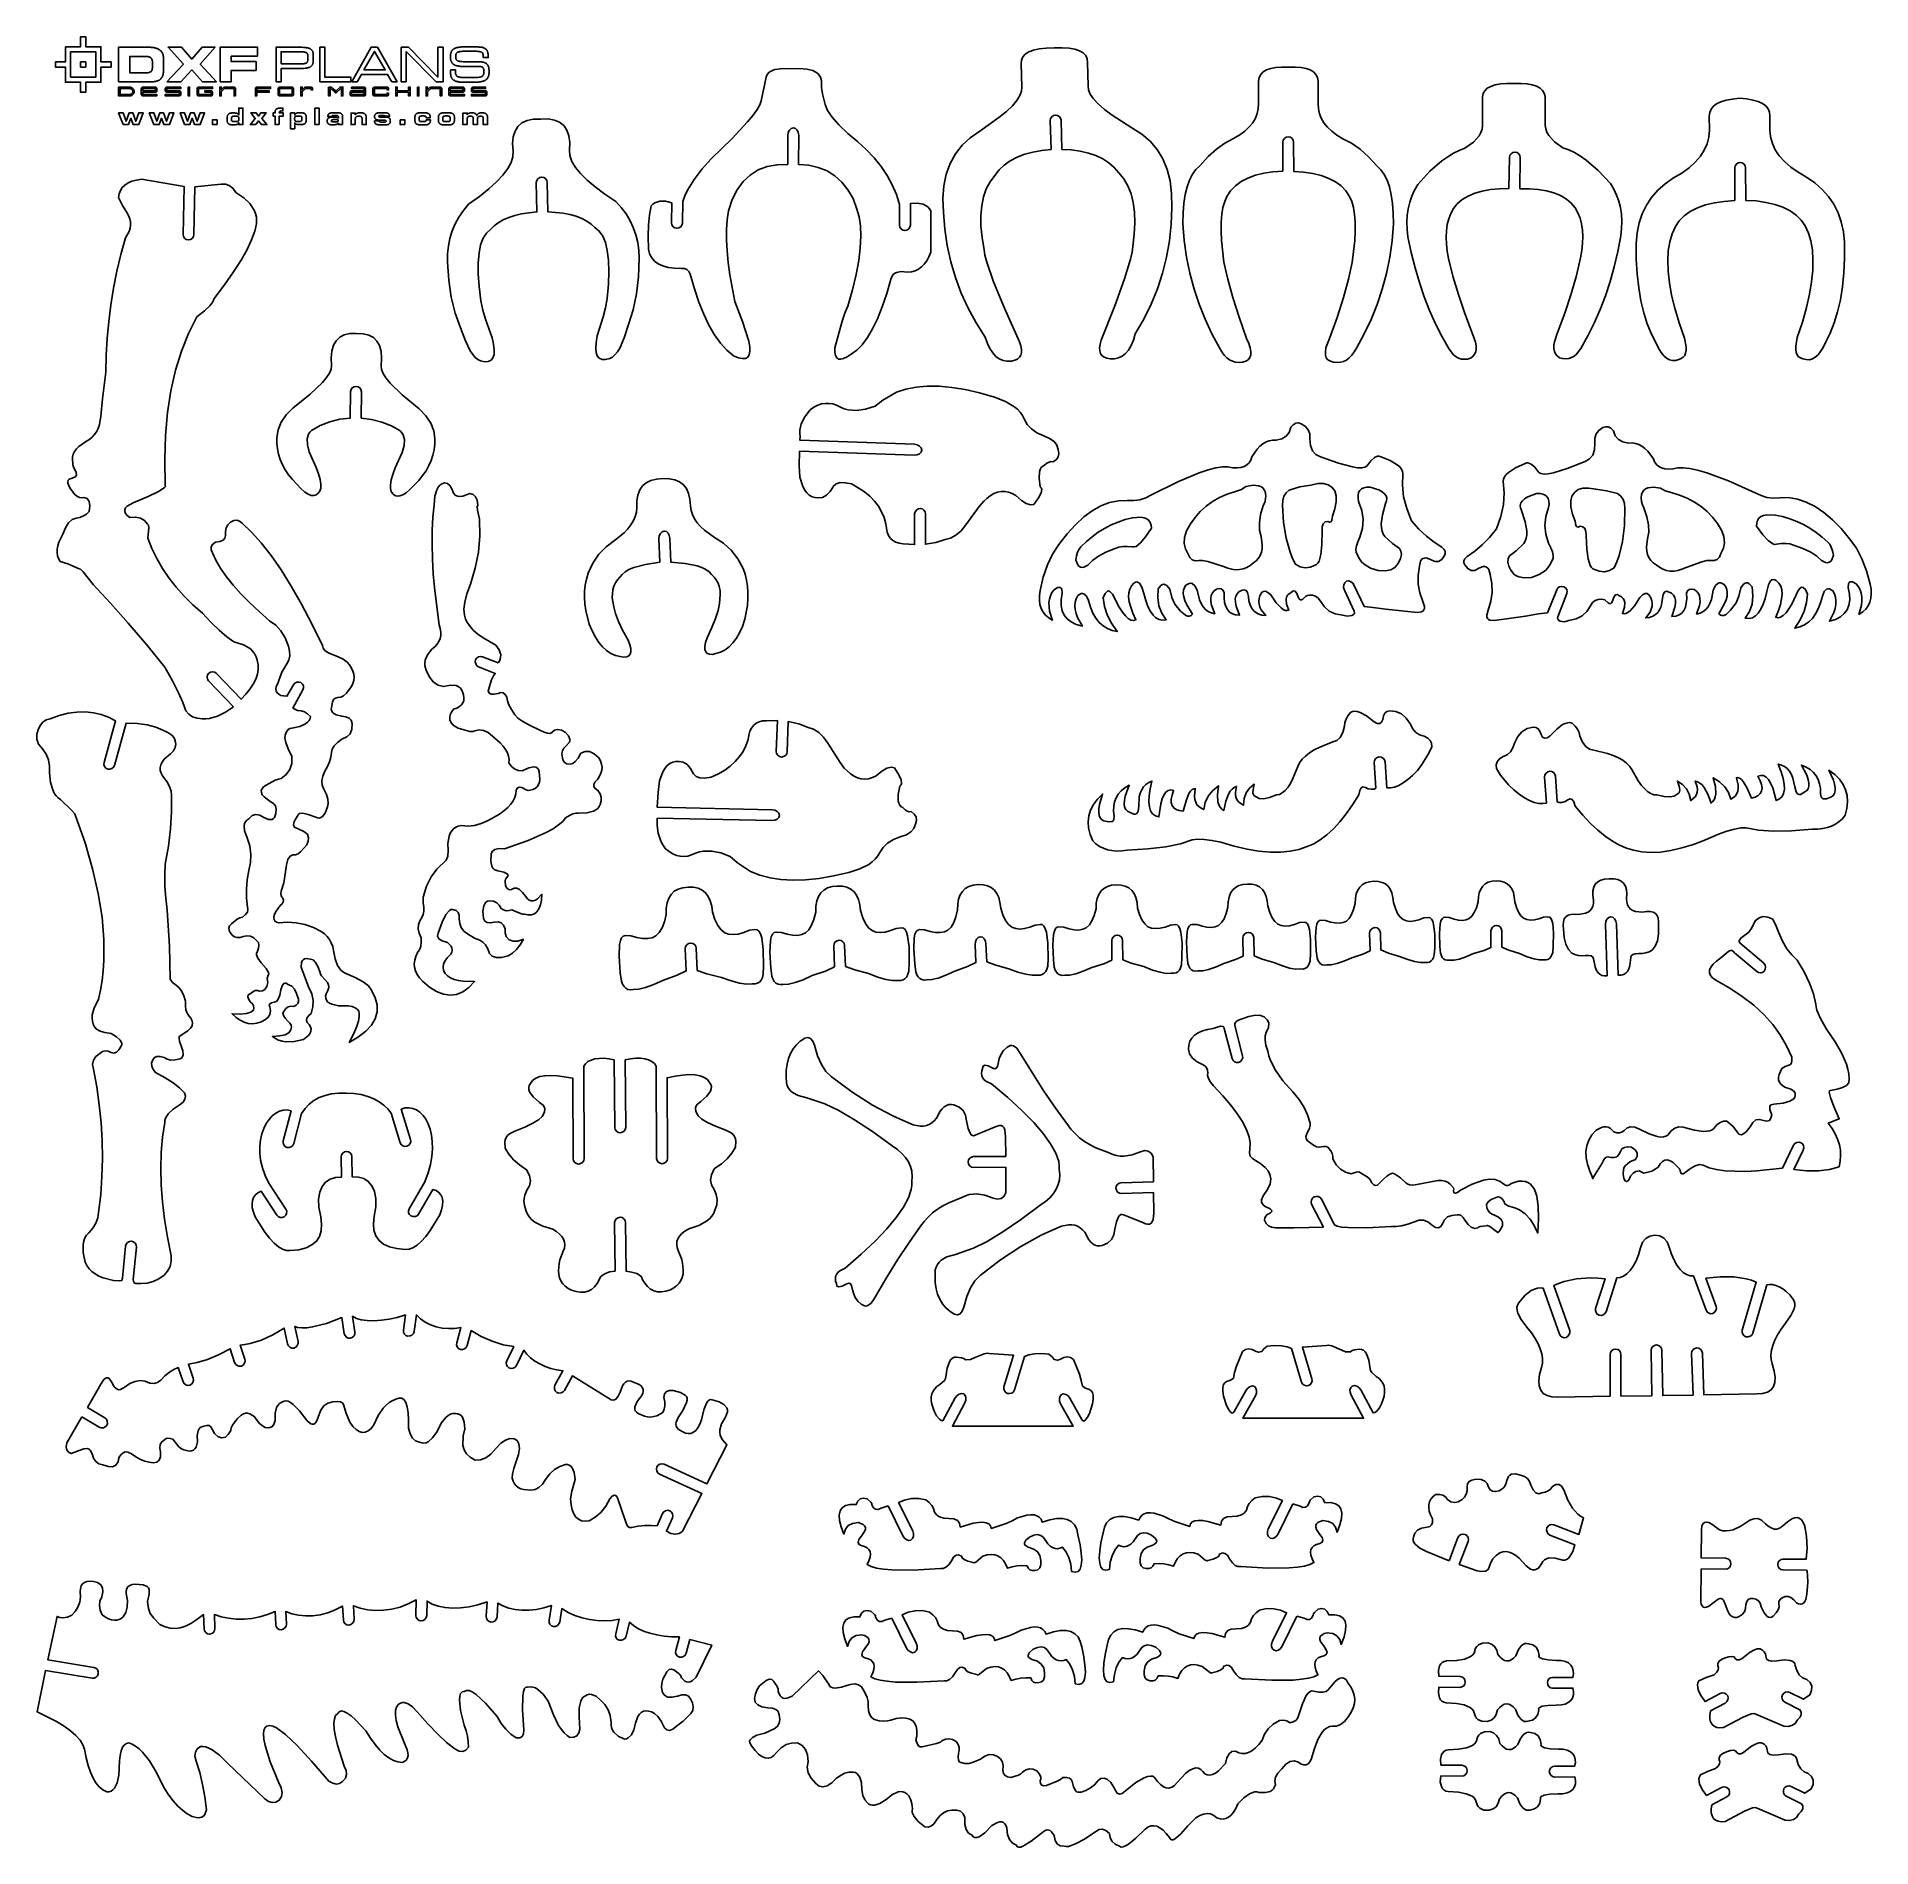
# Model space of a CAD drawing. Extents: x -2 to 290, y 2 to 291.
import ezdxf

# ---------------------------------------------------------------- set-up
doc = ezdxf.new("R2010")
doc.units = 0
doc.layers.add('IMPORT_-_LOGO_PADRAO', color=62, linetype='CONTINUOUS')

msp = doc.modelspace()

# ---------------------------------------------------------------- linework, layer by layer
at = {"layer": 'IMPORT_-_LOGO_PADRAO'}
for points in [[(2.33, 289.28), (2.33, 286.86), (0.72, 286.86), (0.72, 286.05), (2.33, 286.05), (2.33, 283.63), (4.75, 283.63), (4.75, 282.02), (5.56, 282.02), (5.56, 283.63), (7.98, 283.63), (7.98, 286.05), (9.59, 286.05), (9.59, 286.86), (7.98, 286.86), (7.98, 289.28), (5.56, 289.28), (5.56, 290.89), (4.75, 290.89), (4.75, 289.28)], [(3.14, 288.47), (4.75, 288.47), (5.56, 288.47), (7.17, 288.47), (7.17, 286.86), (7.17, 286.05), (7.17, 284.44), (5.56, 284.44), (4.75, 284.44), (3.14, 284.44), (3.14, 286.05), (3.14, 286.86)], [(4.75, 286.86), (4.75, 286.05), (5.56, 286.05), (5.56, 286.86)], [(15.55, 289.21), (10.8, 289.21), (10.8, 283.7), (16.03, 283.7), (16.15, 283.7), (16.27, 283.71), (16.39, 283.71), (16.5, 283.73), (16.6, 283.74), (16.7, 283.76), (16.8, 283.78), (16.89, 283.81), (16.98, 283.83), (17.07, 283.87), (17.15, 283.9), (17.23, 283.94), (17.3, 283.98), (17.37, 284.03), (17.43, 284.08), (17.49, 284.13), (17.55, 284.19), (17.6, 284.25), (17.65, 284.31), (17.7, 284.38), (17.74, 284.45), (17.78, 284.52), (17.81, 284.6), (17.84, 284.69), (17.87, 284.77), (17.89, 284.86), (17.91, 284.96), (17.93, 285.06), (17.94, 285.16), (17.95, 285.27), (17.96, 285.38), (17.96, 285.49), (17.96, 287.34), (17.96, 287.46), (17.95, 287.57), (17.94, 287.68), (17.92, 287.79), (17.9, 287.89), (17.88, 287.99), (17.85, 288.09), (17.82, 288.18), (17.78, 288.26), (17.73, 288.35), (17.69, 288.43), (17.63, 288.5), (17.58, 288.57), (17.52, 288.64), (17.45, 288.7), (17.38, 288.76), (17.31, 288.81), (17.23, 288.86), (17.14, 288.91), (17.05, 288.95), (16.95, 288.99), (16.85, 289.03), (16.75, 289.07), (16.63, 289.09), (16.52, 289.12), (16.4, 289.14), (16.27, 289.16), (16.14, 289.18), (16, 289.19), (15.86, 289.2), (15.71, 289.21)], [(15.06, 287.74), (15.2, 287.74), (15.33, 287.73), (15.46, 287.71), (15.57, 287.69), (15.67, 287.66), (15.76, 287.63), (15.85, 287.58), (15.92, 287.54), (15.98, 287.48), (16.04, 287.42), (16.08, 287.35), (16.12, 287.28), (16.15, 287.19), (16.17, 287.1), (16.18, 287.01), (16.19, 286.9), (16.19, 285.95), (16.18, 285.85), (16.17, 285.76), (16.16, 285.67), (16.13, 285.59), (16.1, 285.51), (16.06, 285.45), (16.02, 285.39), (15.97, 285.34), (15.91, 285.29), (15.84, 285.25), (15.77, 285.22), (15.68, 285.19), (15.59, 285.17), (15.49, 285.15), (15.38, 285.15), (15.26, 285.14), (12.57, 285.14), (12.57, 287.74)], [(18.51, 283.7), (20.73, 283.7), (22.47, 285.58), (24.18, 283.7), (26.39, 283.7), (23.83, 286.5), (26.18, 289.21), (24.11, 289.21), (22.47, 287.33), (20.85, 289.21), (18.7, 289.21), (21.13, 286.5)], [(32.97, 287.76), (32.97, 289.21), (27, 289.21), (27, 283.7), (28.77, 283.7), (28.77, 285.5), (32.73, 285.5), (32.73, 286.93), (28.77, 286.93), (28.77, 287.76)], [(36.72, 283.7), (36.72, 285.81), (39.69, 285.81), (40, 285.82), (40.29, 285.83), (40.54, 285.85), (40.66, 285.87), (40.77, 285.88), (40.88, 285.9), (40.98, 285.93), (41.07, 285.95), (41.15, 285.97), (41.23, 286), (41.3, 286.03), (41.36, 286.07), (41.42, 286.1), (41.47, 286.14), (41.52, 286.18), (41.57, 286.22), (41.61, 286.27), (41.65, 286.33), (41.69, 286.38), (41.72, 286.44), (41.75, 286.51), (41.77, 286.57), (41.79, 286.65), (41.81, 286.72), (41.83, 286.8), (41.84, 286.88), (41.85, 286.97), (41.85, 287.06), (41.85, 287.15), (41.85, 287.86), (41.85, 287.95), (41.85, 288.04), (41.84, 288.13), (41.83, 288.21), (41.81, 288.29), (41.79, 288.37), (41.77, 288.44), (41.75, 288.51), (41.72, 288.57), (41.68, 288.63), (41.65, 288.69), (41.61, 288.74), (41.57, 288.79), (41.52, 288.83), (41.47, 288.88), (41.42, 288.91), (41.36, 288.95), (41.3, 288.98), (41.23, 289.01), (41.15, 289.04), (41.06, 289.07), (40.97, 289.09), (40.88, 289.11), (40.77, 289.13), (40.66, 289.15), (40.54, 289.17), (40.42, 289.18), (40.28, 289.19), (40, 289.2), (39.69, 289.21), (35.91, 289.21), (35.91, 283.7)], [(36.72, 286.56), (36.72, 288.48), (39.88, 288.48), (40.05, 288.47), (40.2, 288.47), (40.33, 288.46), (40.45, 288.44), (40.56, 288.42), (40.65, 288.39), (40.72, 288.36), (40.76, 288.34), (40.78, 288.32), (40.81, 288.3), (40.83, 288.28), (40.86, 288.25), (40.88, 288.22), (40.91, 288.16), (40.94, 288.08), (40.96, 287.99), (40.98, 287.89), (40.99, 287.77), (40.99, 287.65), (40.99, 287.39), (40.99, 287.27), (40.98, 287.15), (40.96, 287.05), (40.94, 286.96), (40.91, 286.88), (40.88, 286.81), (40.86, 286.78), (40.83, 286.76), (40.81, 286.73), (40.78, 286.71), (40.76, 286.69), (40.72, 286.68), (40.65, 286.65), (40.56, 286.62), (40.45, 286.6), (40.33, 286.58), (40.2, 286.57), (40.05, 286.56), (39.88, 286.56)], [(42.89, 283.7), (47.85, 283.7), (47.85, 284.43), (43.71, 284.43), (43.71, 289.21), (42.89, 289.21)], [(47.97, 283.7), (48.84, 283.7), (49.52, 284.88), (53.68, 284.88), (54.38, 283.7), (55.2, 283.7), (52.07, 289.21), (51.09, 289.21)], [(49.88, 285.59), (51.59, 288.53), (53.33, 285.59)], [(56.67, 283.7), (56.67, 288.52), (61.46, 283.7), (62.53, 283.7), (62.53, 289.21), (61.72, 289.21), (61.72, 284.46), (57.01, 289.21), (55.86, 289.21), (55.86, 283.7)], [(63.75, 285.59), (63.74, 285.51), (63.74, 285.46), (63.73, 285.12), (63.73, 285.02), (63.74, 284.92), (63.75, 284.83), (63.76, 284.75), (63.78, 284.66), (63.8, 284.58), (63.82, 284.5), (63.85, 284.43), (63.88, 284.36), (63.92, 284.3), (63.96, 284.23), (64, 284.17), (64.05, 284.12), (64.1, 284.07), (64.15, 284.02), (64.21, 283.97), (64.27, 283.93), (64.34, 283.89), (64.41, 283.86), (64.49, 283.82), (64.57, 283.79), (64.66, 283.76), (64.75, 283.74), (64.85, 283.72), (64.95, 283.7), (65.05, 283.68), (65.16, 283.66), (65.28, 283.65), (65.4, 283.64), (65.53, 283.64), (65.79, 283.63), (67.6, 283.63), (67.76, 283.63), (67.9, 283.64), (68.05, 283.64), (68.19, 283.65), (68.32, 283.67), (68.44, 283.68), (68.56, 283.7), (68.68, 283.72), (68.79, 283.75), (68.89, 283.78), (68.98, 283.81), (69.07, 283.84), (69.16, 283.88), (69.24, 283.92), (69.31, 283.96), (69.37, 284), (69.43, 284.05), (69.49, 284.1), (69.55, 284.16), (69.59, 284.22), (69.64, 284.29), (69.68, 284.36), (69.72, 284.44), (69.75, 284.51), (69.78, 284.6), (69.81, 284.69), (69.83, 284.78), (69.85, 284.88), (69.86, 284.98), (69.87, 285.08), (69.88, 285.19), (69.88, 285.31), (69.88, 285.45), (69.87, 285.58), (69.86, 285.7), (69.85, 285.81), (69.83, 285.92), (69.81, 286.01), (69.78, 286.1), (69.75, 286.18), (69.72, 286.26), (69.68, 286.33), (69.63, 286.4), (69.58, 286.47), (69.52, 286.53), (69.46, 286.58), (69.39, 286.64), (69.31, 286.69), (69.27, 286.71), (69.21, 286.74), (69.16, 286.76), (69.09, 286.78), (68.96, 286.81), (68.8, 286.84), (68.72, 286.86), (68.62, 286.87), (68.4, 286.88), (68.14, 286.89), (67.84, 286.9), (65.93, 286.9), (65.72, 286.9), (65.53, 286.91), (65.36, 286.92), (65.21, 286.94), (65.08, 286.97), (64.97, 287), (64.92, 287.01), (64.88, 287.03), (64.84, 287.05), (64.81, 287.07), (64.78, 287.1), (64.75, 287.12), (64.72, 287.15), (64.69, 287.18), (64.67, 287.22), (64.65, 287.25), (64.61, 287.33), (64.59, 287.42), (64.57, 287.52), (64.55, 287.62), (64.55, 287.74), (64.55, 287.85), (64.57, 287.96), (64.59, 288.05), (64.62, 288.14), (64.65, 288.21), (64.67, 288.25), (64.7, 288.28), (64.72, 288.31), (64.75, 288.34), (64.78, 288.36), (64.81, 288.39), (64.85, 288.41), (64.89, 288.43), (64.98, 288.46), (65.09, 288.49), (65.21, 288.52), (65.35, 288.54), (65.51, 288.55), (65.69, 288.56), (65.88, 288.56), (67.7, 288.56), (67.89, 288.56), (68.06, 288.55), (68.22, 288.54), (68.35, 288.52), (68.47, 288.5), (68.57, 288.47), (68.62, 288.45), (68.66, 288.43), (68.69, 288.41), (68.72, 288.39), (68.75, 288.37), (68.78, 288.35), (68.8, 288.32), (68.82, 288.29), (68.86, 288.22), (68.89, 288.14), (68.92, 288.06), (68.94, 287.96), (68.95, 287.85), (68.95, 287.73), (68.95, 287.57), (69.73, 287.57), (69.73, 287.81), (69.73, 287.9), (69.73, 288), (69.72, 288.09), (69.71, 288.17), (69.7, 288.25), (69.68, 288.33), (69.67, 288.4), (69.64, 288.47), (69.62, 288.54), (69.59, 288.6), (69.56, 288.66), (69.52, 288.72), (69.48, 288.78), (69.44, 288.83), (69.4, 288.88), (69.35, 288.92), (69.29, 288.97), (69.22, 289.01), (69.15, 289.05), (69.07, 289.09), (68.98, 289.12), (68.89, 289.15), (68.8, 289.18), (68.7, 289.2), (68.59, 289.22), (68.45, 289.23), (68.31, 289.24), (68.14, 289.26), (67.95, 289.26), (67.75, 289.27), (67.29, 289.28), (66.08, 289.28), (65.76, 289.27), (65.61, 289.26), (65.47, 289.25), (65.33, 289.24), (65.2, 289.23), (65.07, 289.21), (64.95, 289.19), (64.84, 289.16), (64.73, 289.14), (64.63, 289.11), (64.54, 289.08), (64.45, 289.04), (64.37, 289.01), (64.3, 288.97), (64.23, 288.92), (64.17, 288.88), (64.11, 288.83), (64.05, 288.78), (64, 288.72), (63.96, 288.66), (63.91, 288.59), (63.88, 288.52), (63.84, 288.45), (63.81, 288.37), (63.78, 288.29), (63.76, 288.2), (63.74, 288.11), (63.73, 288.02), (63.72, 287.92), (63.71, 287.82), (63.71, 287.71), (63.71, 287.6), (63.72, 287.5), (63.73, 287.41), (63.74, 287.31), (63.76, 287.22), (63.78, 287.14), (63.8, 287.06), (63.83, 286.98), (63.86, 286.91), (63.89, 286.84), (63.93, 286.77), (63.97, 286.71), (64.01, 286.65), (64.06, 286.6), (64.11, 286.55), (64.17, 286.51), (64.23, 286.46), (64.29, 286.42), (64.36, 286.39), (64.43, 286.35), (64.51, 286.32), (64.6, 286.29), (64.69, 286.26), (64.78, 286.24), (64.88, 286.22), (64.98, 286.2), (65.09, 286.19), (65.21, 286.17), (65.33, 286.16), (65.45, 286.16), (65.71, 286.15), (67.97, 286.15), (68.13, 286.15), (68.28, 286.14), (68.41, 286.13), (68.53, 286.11), (68.64, 286.09), (68.72, 286.06), (68.8, 286.02), (68.83, 286), (68.86, 285.98), (68.91, 285.93), (68.95, 285.88), (68.98, 285.81), (69.01, 285.74), (69.03, 285.65), (69.05, 285.56), (69.06, 285.45), (69.06, 285.34), (69.06, 285.2), (69.04, 285.08), (69.03, 285.02), (69.02, 284.96), (69, 284.91), (68.99, 284.86), (68.97, 284.81), (68.94, 284.77), (68.92, 284.73), (68.89, 284.69), (68.86, 284.66), (68.83, 284.62), (68.8, 284.59), (68.76, 284.57), (68.72, 284.54), (68.67, 284.52), (68.62, 284.5), (68.56, 284.48), (68.5, 284.46), (68.42, 284.45), (68.27, 284.42), (68.08, 284.4), (67.88, 284.38), (67.65, 284.37), (67.4, 284.37), (66, 284.37), (65.79, 284.37), (65.6, 284.38), (65.42, 284.39), (65.27, 284.41), (65.13, 284.44), (65.01, 284.47), (64.91, 284.51), (64.86, 284.53), (64.82, 284.55), (64.78, 284.57), (64.75, 284.6), (64.72, 284.63), (64.69, 284.66), (64.66, 284.69), (64.64, 284.73), (64.62, 284.76), (64.6, 284.8), (64.58, 284.85), (64.56, 284.89), (64.54, 284.98), (64.52, 285.09), (64.52, 285.2), (64.53, 285.41), (64.53, 285.59)], [(159.48, 272.88), (159.34, 277.51), (159.4, 277.84), (159.59, 278.11), (159.87, 278.31), (160.2, 278.39), (160.53, 278.33), (160.8, 278.16), (160.99, 277.89), (161.07, 277.56), (161.22, 272.91), (162.71, 272.83), (164.11, 272.64), (165.43, 272.34), (166.64, 271.93), (167.73, 271.41), (168.72, 270.77), (169.57, 270.03), (170.29, 269.16), (171.09, 268.2), (171.74, 267.09), (172.24, 265.83), (172.59, 264.43), (172.79, 262.89), (172.85, 261.21), (172.75, 259.38), (172.51, 257.41), (172.42, 256.55), (172.17, 255.41), (171.22, 252.26), (169.66, 247.97), (167.49, 242.52), (167.31, 241.86), (167.22, 241.29), (167.24, 240.79), (167.37, 240.38), (167.6, 240.04), (167.93, 239.79), (168.37, 239.61), (168.91, 239.51), (169.6, 239.51), (170.24, 239.65), (170.83, 239.93), (171.36, 240.35), (171.83, 240.92), (172.25, 241.63), (172.62, 242.48), (172.92, 243.48), (174.28, 245.83), (175.46, 248.23), (176.45, 250.68), (177.27, 253.18), (177.9, 255.73), (178.36, 258.33), (178.64, 260.97), (178.73, 263.67), (178.71, 265.86), (178.47, 267.88), (178.01, 269.72), (177.33, 271.39), (176.43, 272.89), (175.3, 274.22), (173.96, 275.37), (172.39, 276.35), (169.24, 278.37), (168.01, 279.3), (167.02, 280.17), (166.26, 280.98), (165.74, 281.73), (165.45, 282.42), (165.39, 283.05), (165.31, 286.76), (165.25, 287.37), (165.02, 287.88), (164.61, 288.31), (164.03, 288.65), (163.28, 288.9), (162.35, 289.06), (161.25, 289.13), (159.97, 289.12), (158.7, 289.08), (157.6, 288.96), (156.68, 288.76), (155.94, 288.47), (155.38, 288.11), (154.99, 287.67), (154.78, 287.14), (154.74, 286.54), (154.82, 282.83), (154.79, 282.19), (154.53, 281.49), (154.04, 280.71), (153.31, 279.87), (152.36, 278.96), (151.18, 277.99), (148.12, 275.83), (146.59, 274.78), (145.3, 273.57), (144.23, 272.2), (143.39, 270.67), (142.78, 268.97), (142.4, 267.1), (142.25, 265.08), (142.32, 262.89), (142.53, 260.2), (142.92, 257.57), (143.49, 254.99), (144.23, 252.47), (145.15, 250.01), (146.25, 247.61), (147.53, 245.26), (148.99, 242.96), (149.34, 241.98), (149.74, 241.15), (150.19, 240.45), (150.68, 239.91), (151.23, 239.51), (151.83, 239.25), (152.48, 239.14), (153.17, 239.17), (153.71, 239.29), (154.14, 239.49), (154.46, 239.76), (154.67, 240.11), (154.78, 240.53), (154.78, 241.02), (154.67, 241.59), (154.46, 242.24), (152.06, 247.59), (150.32, 251.82), (149.23, 254.92), (148.94, 256.05), (148.8, 256.9), (148.48, 258.86), (148.31, 260.68), (148.29, 262.37), (148.43, 263.92), (148.72, 265.33), (149.16, 266.6), (149.76, 267.74), (150.52, 268.74), (151.2, 269.63), (152.03, 270.42), (152.99, 271.09), (154.08, 271.66), (155.28, 272.13), (156.58, 272.48), (157.99, 272.74)], [(99.02, 264.42), (98.97, 261.2), (99.04, 260.87), (99.22, 260.59), (99.48, 260.4), (99.81, 260.33), (100.14, 260.4), (100.43, 260.58), (100.63, 260.85), (100.71, 261.17), (100.76, 264.61), (101.1, 265.52), (101.53, 266.4), (102.6, 268.13), (103.87, 269.8), (105.27, 271.42), (108.64, 274.67), (111.1, 277.29), (111.98, 278.36), (112.64, 279.28), (113.06, 280.04), (113.26, 280.64), (114.07, 284.41), (114.22, 284.87), (114.54, 285.22), (114.96, 285.47), (115.44, 285.63), (116.34, 285.78), (116.83, 285.79), (119.96, 285.77), (120.52, 285.72), (121.48, 285.48), (121.97, 285.24), (122.4, 284.91), (122.72, 284.46), (122.86, 283.87), (122.9, 282.78), (123.06, 281.78), (123.48, 280.07), (123.86, 279.13), (124.59, 278.04), (125.67, 276.81), (127.1, 275.44), (128.62, 274.2), (130.01, 272.91), (131.27, 271.57), (132.39, 270.18), (133.36, 268.74), (134.17, 267.26), (134.83, 265.73), (135.31, 264.15), (135.32, 260.84), (135.39, 260.51), (135.57, 260.24), (135.84, 260.05), (136.16, 259.98), (136.5, 260.06), (136.79, 260.24), (136.98, 260.51), (137.06, 260.84), (137.05, 264.27), (138.12, 264.33), (139.07, 264.16), (139.47, 263.99), (139.83, 263.76), (140.12, 263.46), (140.34, 263.1), (140.3, 256.53), (140, 255.8), (139.66, 255.16), (139.27, 254.62), (138.82, 254.18), (138.33, 253.83), (137.8, 253.57), (137.21, 253.41), (136.57, 253.35), (135.59, 253.44), (134.83, 253.31), (134.53, 253.15), (134.29, 252.94), (133.98, 252.36), (133.28, 249.96), (132.55, 247.81), (131.79, 245.92), (131.01, 244.28), (130.2, 242.9), (129.36, 241.76), (128.5, 240.88), (127.61, 240.26), (126.96, 239.82), (126.41, 239.55), (125.95, 239.44), (125.58, 239.48), (125.3, 239.69), (125.12, 240.06), (125.03, 240.59), (125.03, 241.29), (126.18, 245.55), (126.67, 246.97), (127.09, 247.9), (127.82, 250.53), (128.39, 252.95), (128.81, 255.18), (129.07, 257.22), (129.17, 259.06), (129.12, 260.7), (128.91, 262.15), (128.54, 263.41), (127.91, 265.06), (127.1, 266.49), (126.14, 267.7), (125.02, 268.7), (123.76, 269.48), (122.37, 270.05), (120.86, 270.4), (119.23, 270.53), (119.25, 275.17), (119.18, 275.62), (118.99, 276), (118.72, 276.25), (118.4, 276.34), (118.06, 276.24), (117.78, 275.98), (117.58, 275.6), (117.51, 275.15), (117.49, 270.51), (115.79, 270.47), (114.22, 270.17), (112.79, 269.63), (111.51, 268.83), (110.38, 267.78), (109.42, 266.48), (108.63, 264.94), (108.03, 263.14), (107.84, 261.7), (107.74, 260.15), (107.74, 258.5), (107.82, 256.74), (107.99, 254.87), (108.26, 252.9), (109.06, 248.64), (110.28, 245.48), (111.27, 242.33), (111.44, 241.44), (111.47, 240.73), (111.37, 240.18), (111.14, 239.8), (110.77, 239.59), (110.26, 239.55), (109.62, 239.69), (108.84, 239.99), (107.77, 240.91), (106.77, 242.04), (105.82, 243.37), (104.93, 244.9), (104.1, 246.63), (103.33, 248.56), (102.61, 250.68), (101.95, 253.01), (101.71, 253.45), (101.39, 253.75), (101.01, 253.9), (100.55, 253.92), (99.42, 253.96), (98.43, 254.1), (97.57, 254.34), (96.85, 254.67), (96.26, 255.11), (95.8, 255.64), (95.48, 256.26), (95.29, 256.99), (95.25, 259.03), (95.31, 260.87), (95.47, 262.49), (95.73, 263.9), (95.99, 264.17), (96.31, 264.38), (97.09, 264.64), (98.02, 264.65)], [(196.44, 269.45), (196.42, 274.05), (196.49, 274.38), (196.69, 274.65), (196.98, 274.84), (197.31, 274.91), (197.64, 274.85), (197.91, 274.66), (198.09, 274.39), (198.16, 274.06), (198.18, 269.4), (199.74, 269.29), (201.2, 269.07), (202.54, 268.74), (203.76, 268.3), (204.83, 267.75), (205.74, 267.08), (206.5, 266.3), (207.08, 265.4), (207.43, 264.59), (207.7, 263.64), (207.88, 262.54), (207.98, 261.3), (207.99, 259.92), (207.92, 258.39), (207.52, 254.9), (206.91, 252.2), (206.11, 249.28), (205.11, 246.13), (203.91, 242.76), (203.56, 241.96), (203.32, 241.25), (203.22, 240.64), (203.23, 240.12), (203.37, 239.7), (203.63, 239.37), (204.02, 239.13), (204.52, 239), (205.09, 238.93), (205.63, 238.97), (206.13, 239.1), (206.6, 239.33), (207.04, 239.66), (207.45, 240.09), (207.83, 240.61), (208.18, 241.24), (209.42, 243.48), (210.52, 245.8), (211.48, 248.17), (212.29, 250.62), (212.96, 253.13), (213.48, 255.71), (213.86, 258.36), (214.1, 261.07), (214.06, 262.76), (213.94, 264.3), (213.73, 265.69), (213.43, 266.92), (213.06, 267.99), (212.59, 268.91), (212.05, 269.68), (211.41, 270.29), (210.11, 271.73), (208.78, 272.93), (207.41, 273.9), (206.02, 274.62), (205.07, 275.21), (204.24, 275.83), (203.55, 276.47), (202.99, 277.15), (202.57, 277.87), (202.28, 278.61), (202.12, 279.38), (202.1, 280.19), (202.1, 283.79), (201.98, 284.36), (201.73, 284.85), (201.34, 285.26), (200.81, 285.59), (200.14, 285.83), (199.34, 285.98), (198.4, 286.05), (197.33, 286.04), (196.25, 286.05), (195.31, 285.99), (194.51, 285.83), (193.84, 285.59), (193.31, 285.27), (192.92, 284.86), (192.66, 284.37), (192.55, 283.8), (192.54, 280.2), (192.52, 279.39), (192.36, 278.62), (192.07, 277.88), (191.64, 277.17), (191.08, 276.49), (190.39, 275.84), (189.56, 275.23), (188.6, 274.64), (187.21, 273.92), (185.85, 272.96), (184.51, 271.76), (183.2, 270.32), (182.57, 269.71), (182.02, 268.94), (181.56, 268.02), (181.18, 266.95), (180.88, 265.72), (180.67, 264.34), (180.54, 262.8), (180.5, 261.11), (180.73, 258.39), (181.1, 255.75), (181.62, 253.17), (182.28, 250.65), (183.09, 248.21), (184.04, 245.82), (185.13, 243.51), (186.37, 241.26), (186.72, 240.64), (187.1, 240.11), (187.51, 239.68), (187.95, 239.35), (188.42, 239.12), (188.92, 238.98), (189.46, 238.95), (190.02, 239.01), (190.53, 239.15), (190.92, 239.38), (191.18, 239.71), (191.32, 240.13), (191.33, 240.65), (191.23, 241.26), (191, 241.97), (190.65, 242.78), (189.46, 246.15), (188.46, 249.3), (187.66, 252.22), (187.06, 254.92), (186.67, 258.41), (186.61, 259.94), (186.62, 261.32), (186.72, 262.57), (186.9, 263.66), (187.17, 264.62), (187.52, 265.43), (188.11, 266.32), (188.87, 267.11), (189.79, 267.78), (190.86, 268.34), (192.07, 268.79), (193.41, 269.12), (194.87, 269.34)], [(10.8, 282.84), (11.03, 282.84), (12.57, 282.84), (12.57, 282.84), (12.64, 282.83), (12.71, 282.82), (12.78, 282.81), (12.85, 282.78), (12.91, 282.75), (12.97, 282.72), (13.02, 282.68), (13.08, 282.63), (13.12, 282.59), (13.16, 282.53), (13.2, 282.47), (13.23, 282.41), (13.25, 282.35), (13.27, 282.28), (13.28, 282.21), (13.29, 282.14), (13.28, 282.07), (13.27, 282), (13.25, 281.94), (13.23, 281.87), (13.2, 281.81), (13.16, 281.75), (13.12, 281.7), (13.08, 281.65), (13.02, 281.61), (12.97, 281.57), (12.91, 281.53), (12.85, 281.5), (12.78, 281.48), (12.71, 281.46), (12.64, 281.45), (12.57, 281.45), (12.57, 281.45), (10.8, 281.45), (10.8, 281.68), (10.8, 282.61)], [(12.57, 282.61), (11.03, 282.61), (11.03, 281.68), (12.57, 281.68), (12.62, 281.68), (12.66, 281.69), (12.71, 281.7), (12.76, 281.71), (12.8, 281.73), (12.84, 281.76), (12.87, 281.78), (12.91, 281.81), (12.94, 281.85), (12.97, 281.88), (12.99, 281.92), (13.01, 281.96), (13.03, 282), (13.04, 282.05), (13.05, 282.1), (13.05, 282.14), (13.05, 282.19), (13.04, 282.24), (13.03, 282.28), (13.01, 282.33), (12.99, 282.37), (12.97, 282.4), (12.94, 282.44), (12.91, 282.47), (12.87, 282.5), (12.84, 282.53), (12.8, 282.55), (12.76, 282.57), (12.71, 282.59), (12.66, 282.6), (12.62, 282.61)], [(14.42, 281.68), (14.43, 281.63), (14.44, 281.59), (14.46, 281.55), (14.49, 281.51), (14.52, 281.49), (14.56, 281.47), (14.6, 281.45), (14.65, 281.45), (16.89, 281.45), (16.89, 281.68), (14.88, 281.68), (14.65, 281.68), (14.65, 281.91), (14.65, 282.03), (16.65, 282.03), (16.66, 282.03), (16.66, 282.03), (16.7, 282.03), (16.75, 282.05), (16.79, 282.07), (16.82, 282.1), (16.85, 282.13), (16.87, 282.17), (16.88, 282.21), (16.89, 282.26), (16.89, 282.61), (16.89, 282.61), (16.88, 282.66), (16.87, 282.7), (16.85, 282.74), (16.82, 282.77), (16.79, 282.8), (16.75, 282.82), (16.7, 282.83), (16.66, 282.84), (14.65, 282.84), (14.6, 282.83), (14.56, 282.82), (14.52, 282.8), (14.49, 282.77), (14.46, 282.74), (14.44, 282.7), (14.43, 282.66), (14.42, 282.61), (14.42, 282.61)], [(16.66, 282.61), (16.66, 282.61), (16.66, 282.49), (16.66, 282.38), (16.66, 282.26), (16.43, 282.26), (14.65, 282.26), (14.65, 282.38), (14.65, 282.61), (14.65, 282.61), (14.88, 282.61), (16.43, 282.61)], [(18.25, 282.61), (18.26, 282.66), (18.27, 282.7), (18.29, 282.74), (18.32, 282.77), (18.35, 282.8), (18.39, 282.82), (18.43, 282.83), (18.48, 282.84), (20.71, 282.84), (20.71, 282.61), (18.71, 282.61), (18.48, 282.61), (18.48, 282.49), (18.48, 282.38), (18.48, 282.26), (18.48, 282.26), (18.71, 282.26), (20.48, 282.26), (20.49, 282.26), (20.53, 282.25), (20.58, 282.24), (20.62, 282.22), (20.65, 282.19), (20.68, 282.16), (20.7, 282.12), (20.71, 282.07), (20.72, 282.03), (20.72, 282.02), (20.72, 281.68), (20.71, 281.63), (20.7, 281.59), (20.68, 281.55), (20.65, 281.51), (20.62, 281.49), (20.58, 281.46), (20.53, 281.45), (20.49, 281.45), (18.25, 281.45), (18.25, 281.68), (20.26, 281.68), (20.49, 281.68), (20.49, 281.8), (20.49, 281.9), (20.49, 282.02), (20.49, 282.03), (20.26, 282.03), (18.49, 282.03), (18.48, 282.03), (18.48, 282.03), (18.43, 282.03), (18.39, 282.05), (18.35, 282.07), (18.32, 282.1), (18.29, 282.13), (18.27, 282.17), (18.26, 282.21), (18.25, 282.26), (18.25, 282.26)], [(21.91, 282.84), (22.13, 282.84), (22.13, 281.45), (21.91, 281.45)], [(23.31, 281.68), (23.31, 281.63), (23.33, 281.59), (23.35, 281.55), (23.38, 281.51), (23.41, 281.49), (23.45, 281.46), (23.49, 281.45), (23.54, 281.45), (23.54, 281.45), (25.54, 281.45), (25.55, 281.45), (25.6, 281.45), (25.64, 281.46), (25.68, 281.49), (25.71, 281.51), (25.74, 281.55), (25.76, 281.59), (25.78, 281.63), (25.78, 281.68), (25.78, 282.03), (25.78, 282.07), (25.76, 282.12), (25.74, 282.16), (25.71, 282.19), (25.68, 282.22), (25.64, 282.24), (25.6, 282.25), (25.55, 282.26), (25.55, 282.26), (24.55, 282.26), (24.55, 282.03), (25.32, 282.03), (25.55, 282.03), (25.55, 281.9), (25.55, 281.8), (25.55, 281.68), (23.54, 281.68), (23.54, 281.68), (23.54, 281.9), (23.54, 282.38), (23.54, 282.61), (23.54, 282.61), (23.77, 282.61), (25.78, 282.61), (25.78, 282.84), (23.54, 282.84), (23.54, 282.84), (23.49, 282.83), (23.45, 282.82), (23.41, 282.8), (23.38, 282.77), (23.35, 282.74), (23.33, 282.7), (23.31, 282.66), (23.31, 282.61)], [(27.71, 282.62), (27.17, 282.07), (27.17, 281.45), (26.94, 281.45), (26.94, 282.84), (27.17, 282.84), (27.17, 282.4), (27.55, 282.79), (27.58, 282.81), (27.62, 282.83), (27.66, 282.84), (27.72, 282.85), (29.2, 282.85), (29.25, 282.84), (29.29, 282.83), (29.33, 282.81), (29.36, 282.78), (29.39, 282.75), (29.41, 282.71), (29.43, 282.66), (29.43, 282.62), (29.43, 281.45), (29.2, 281.45), (29.2, 282.39), (29.2, 282.62), (28.97, 282.62), (27.85, 282.62)], [(32.61, 282.62), (32.61, 282.66), (32.63, 282.71), (32.65, 282.75), (32.68, 282.78), (32.71, 282.81), (32.75, 282.83), (32.79, 282.84), (32.84, 282.85), (35.04, 282.85), (35.04, 282.62), (33.07, 282.62), (32.84, 282.62), (32.84, 282.39), (32.84, 282.25), (34.83, 282.25), (34.83, 282.03), (32.84, 282.03), (32.84, 281.45), (32.61, 281.45)], [(38.69, 282.62), (38.69, 282.66), (38.67, 282.7), (38.65, 282.74), (38.63, 282.77), (38.59, 282.8), (38.55, 282.82), (38.51, 282.83), (38.47, 282.84), (36.48, 282.84), (36.43, 282.83), (36.39, 282.82), (36.35, 282.8), (36.32, 282.77), (36.29, 282.74), (36.27, 282.7), (36.25, 282.66), (36.25, 282.62), (36.25, 282.62), (36.25, 281.68), (36.25, 281.63), (36.26, 281.59), (36.29, 281.55), (36.31, 281.51), (36.35, 281.49), (36.39, 281.47), (36.43, 281.45), (36.48, 281.45), (38.47, 281.45), (38.51, 281.45), (38.55, 281.47), (38.59, 281.49), (38.63, 281.51), (38.66, 281.55), (38.68, 281.59), (38.69, 281.63), (38.69, 281.68), (38.69, 282.61)], [(36.48, 281.68), (36.48, 281.91), (36.48, 282.38), (36.48, 282.61), (36.7, 282.61), (38.24, 282.61), (38.47, 282.61), (38.47, 282.38), (38.47, 281.91), (38.47, 281.68), (38.24, 281.68), (36.7, 281.68)], [(40.72, 282.62), (40.61, 282.62), (40.07, 282.07), (40.07, 281.92), (40.07, 281.82), (40.07, 281.45), (39.84, 281.45), (39.84, 282.84), (39.92, 282.84), (39.99, 282.84), (40.07, 282.84), (40.07, 282.4), (40.45, 282.79), (40.48, 282.81), (40.52, 282.83), (40.56, 282.84), (40.62, 282.85), (40.72, 282.85), (40.86, 282.85), (41.49, 282.85), (41.54, 282.84), (41.58, 282.83), (41.62, 282.81), (41.65, 282.78), (41.68, 282.75), (41.7, 282.71), (41.72, 282.66), (41.72, 282.62), (41.72, 282.4), (41.49, 282.4), (41.49, 282.48), (41.49, 282.62), (41.26, 282.62), (40.86, 282.62), (40.75, 282.62)], [(44.73, 282.83), (44.96, 282.62), (44.96, 282.62), (44.96, 282.61), (45.36, 282.24), (45.39, 282.21), (45.41, 282.2), (45.42, 282.2), (45.43, 282.2), (45.45, 282.21), (45.49, 282.24), (46.11, 282.83), (46.11, 282.84), (46.34, 282.84), (46.57, 282.84), (46.57, 281.45), (46.34, 281.45), (46.34, 282.61), (46.34, 282.62), (46.21, 282.62), (45.58, 282.02), (45.55, 281.99), (45.51, 281.97), (45.47, 281.96), (45.42, 281.95), (45.38, 281.96), (45.34, 281.97), (45.3, 281.99), (45.26, 282.02), (44.64, 282.61), (44.51, 282.61), (44.51, 281.45), (44.51, 281.44), (44.28, 281.44), (44.28, 282.83), (44.51, 282.83)], [(47.94, 282.84), (49.97, 282.84), (50.01, 282.83), (50.06, 282.82), (50.09, 282.8), (50.13, 282.77), (50.16, 282.74), (50.18, 282.7), (50.19, 282.66), (50.19, 282.61), (50.19, 282.6), (50.19, 281.67), (50.19, 281.67), (50.19, 281.62), (50.18, 281.58), (50.16, 281.54), (50.13, 281.51), (50.09, 281.48), (50.06, 281.46), (50.01, 281.44), (49.97, 281.44), (47.94, 281.44), (47.9, 281.44), (47.85, 281.46), (47.81, 281.48), (47.78, 281.51), (47.75, 281.54), (47.73, 281.58), (47.72, 281.62), (47.71, 281.67), (47.71, 282.03), (47.72, 282.07), (47.73, 282.12), (47.75, 282.16), (47.78, 282.19), (47.81, 282.22), (47.85, 282.24), (47.9, 282.25), (47.94, 282.26), (47.94, 282.26), (49.97, 282.26), (49.97, 282.38), (49.97, 282.61), (49.74, 282.61), (47.94, 282.61)], [(47.94, 282.03), (47.94, 282.03), (47.94, 281.9), (47.94, 281.8), (47.94, 281.67), (48.17, 281.67), (49.74, 281.67), (49.97, 281.67), (49.97, 281.9), (49.97, 282.03), (48.17, 282.03)], [(53.83, 281.68), (53.83, 281.67), (53.83, 281.62), (53.81, 281.58), (53.79, 281.54), (53.76, 281.51), (53.73, 281.48), (53.69, 281.46), (53.65, 281.44), (53.6, 281.44), (51.58, 281.44), (51.53, 281.44), (51.49, 281.46), (51.45, 281.48), (51.42, 281.51), (51.39, 281.54), (51.37, 281.58), (51.35, 281.62), (51.35, 281.67), (51.35, 281.68), (51.35, 282.62), (51.35, 282.66), (51.37, 282.71), (51.39, 282.75), (51.42, 282.78), (51.45, 282.81), (51.49, 282.83), (51.53, 282.84), (51.58, 282.85), (53.6, 282.85), (53.65, 282.84), (53.69, 282.83), (53.73, 282.81), (53.76, 282.78), (53.79, 282.75), (53.81, 282.71), (53.83, 282.66), (53.83, 282.62), (53.83, 282.61), (53.83, 282.39), (53.6, 282.39), (53.6, 282.39), (53.6, 282.61), (53.6, 282.61), (53.6, 282.62), (53.37, 282.62), (51.81, 282.62), (51.58, 282.62), (51.58, 282.39), (51.58, 281.9), (51.58, 281.68), (51.58, 281.67), (51.81, 281.67), (53.37, 281.67), (53.6, 281.67), (53.6, 281.68), (53.6, 281.68), (53.6, 281.9), (53.6, 281.9), (53.83, 281.9)], [(57.04, 282.03), (55.23, 282.03), (55.23, 281.45), (55, 281.45), (55, 282.84), (55.23, 282.84), (55.23, 282.26), (57.04, 282.26), (57.04, 282.84), (57.27, 282.84), (57.27, 281.45), (57.04, 281.45)], [(58.45, 282.84), (58.68, 282.84), (58.68, 281.45), (58.45, 281.45)], [(60.76, 282.62), (60.75, 282.62), (60.6, 282.62), (60.06, 282.07), (60.06, 281.89), (60.06, 281.82), (60.06, 281.45), (59.83, 281.45), (59.83, 282.84), (59.91, 282.84), (59.99, 282.84), (60.06, 282.84), (60.06, 282.4), (60.45, 282.79), (60.48, 282.81), (60.51, 282.83), (60.56, 282.84), (60.61, 282.85), (60.76, 282.85), (60.85, 282.85), (62.09, 282.85), (62.14, 282.84), (62.18, 282.83), (62.22, 282.81), (62.26, 282.78), (62.28, 282.75), (62.31, 282.71), (62.32, 282.66), (62.32, 282.62), (62.32, 281.45), (62.09, 281.45), (62.09, 282.39), (62.09, 282.62), (61.87, 282.62), (60.85, 282.62)], [(63.46, 281.68), (63.47, 281.63), (63.48, 281.59), (63.5, 281.55), (63.53, 281.51), (63.57, 281.49), (63.6, 281.47), (63.65, 281.45), (63.69, 281.45), (65.93, 281.45), (65.93, 281.68), (63.92, 281.68), (63.69, 281.68), (63.69, 281.91), (63.69, 282.03), (65.7, 282.03), (65.7, 282.03), (65.7, 282.03), (65.75, 282.03), (65.79, 282.05), (65.83, 282.07), (65.86, 282.1), (65.89, 282.13), (65.91, 282.17), (65.93, 282.21), (65.93, 282.26), (65.93, 282.61), (65.93, 282.61), (65.93, 282.66), (65.91, 282.7), (65.89, 282.74), (65.86, 282.77), (65.83, 282.8), (65.79, 282.82), (65.75, 282.83), (65.7, 282.84), (63.69, 282.84), (63.65, 282.83), (63.6, 282.82), (63.57, 282.8), (63.53, 282.77), (63.5, 282.74), (63.48, 282.7), (63.47, 282.66), (63.46, 282.61), (63.46, 282.61), (63.46, 282.61)], [(65.7, 282.61), (65.7, 282.61), (65.7, 282.49), (65.7, 282.38), (65.7, 282.26), (65.47, 282.26), (63.69, 282.26), (63.69, 282.38), (63.69, 282.61), (63.69, 282.61), (63.92, 282.61), (65.47, 282.61)], [(67.07, 282.61), (67.08, 282.66), (67.09, 282.7), (67.11, 282.74), (67.14, 282.77), (67.17, 282.8), (67.21, 282.82), (67.25, 282.83), (67.3, 282.84), (69.31, 282.84), (69.31, 282.61), (67.53, 282.61), (67.3, 282.61), (67.3, 282.49), (67.3, 282.38), (67.3, 282.26), (67.3, 282.26), (67.53, 282.26), (69.3, 282.26), (69.31, 282.26), (69.35, 282.25), (69.4, 282.24), (69.44, 282.22), (69.47, 282.19), (69.5, 282.16), (69.52, 282.12), (69.53, 282.07), (69.54, 282.03), (69.54, 282.02), (69.54, 281.68), (69.53, 281.63), (69.52, 281.59), (69.5, 281.55), (69.47, 281.51), (69.44, 281.49), (69.4, 281.46), (69.35, 281.45), (69.31, 281.45), (67.07, 281.45), (67.07, 281.68), (69.08, 281.68), (69.31, 281.68), (69.31, 281.8), (69.31, 281.9), (69.31, 282.02), (69.31, 282.03), (69.08, 282.03), (67.31, 282.03), (67.3, 282.03), (67.3, 282.03), (67.25, 282.03), (67.21, 282.05), (67.17, 282.07), (67.14, 282.1), (67.11, 282.13), (67.09, 282.17), (67.07, 282.21), (67.07, 282.26), (67.07, 282.26), (67.07, 282.26)], [(234.22, 266.65), (235.74, 266.63), (237.15, 266.52), (238.46, 266.3), (239.65, 265.97), (240.72, 265.54), (241.65, 265), (242.44, 264.35), (243.07, 263.59), (243.5, 262.8), (243.83, 261.94), (244.07, 261.03), (244.22, 260.06), (244.27, 259.03), (244.24, 257.95), (244.12, 256.81), (243.9, 255.62), (243.25, 252.82), (242.41, 249.88), (241.4, 246.8), (240.2, 243.57), (239.74, 242.24), (239.65, 241.67), (239.65, 241.15), (239.74, 240.7), (239.92, 240.31), (240.19, 239.97), (240.55, 239.7), (241.07, 239.56), (241.56, 239.52), (242.03, 239.57), (242.47, 239.71), (242.88, 239.94), (243.27, 240.26), (243.98, 241.18), (245.08, 243.17), (246.1, 245.23), (247.03, 247.36), (247.87, 249.57), (248.62, 251.85), (249.28, 254.21), (249.86, 256.64), (250.35, 259.14), (250.47, 260.32), (250.5, 261.46), (250.43, 262.57), (250.27, 263.63), (250.01, 264.66), (249.66, 265.64), (249.21, 266.59), (248.67, 267.5), (246.74, 269.56), (244.83, 271.19), (243.89, 271.85), (242.96, 272.4), (242.03, 272.85), (241.11, 273.19), (239.77, 274.14), (239.26, 274.64), (238.85, 275.15), (238.55, 275.67), (238.36, 276.21), (238.27, 276.77), (238.28, 277.34), (238.26, 281.33), (238.14, 281.87), (237.87, 282.32), (237.46, 282.7), (236.9, 283.01), (236.21, 283.23), (235.36, 283.38), (234.38, 283.45), (233.25, 283.44), (232.12, 283.44), (231.13, 283.36), (230.29, 283.2), (229.6, 282.97), (229.05, 282.66), (228.64, 282.28), (228.38, 281.81), (228.26, 281.28), (228.28, 277.29), (228.3, 276.72), (228.21, 276.16), (228.02, 275.62), (227.73, 275.09), (227.33, 274.58), (226.82, 274.08), (225.49, 273.11), (224.58, 272.76), (223.65, 272.3), (222.73, 271.74), (221.79, 271.07), (219.9, 269.42), (217.99, 267.34), (217.46, 266.43), (217.02, 265.48), (216.68, 264.49), (216.44, 263.46), (216.28, 262.39), (216.23, 261.29), (216.27, 260.14), (216.4, 258.96), (216.92, 256.47), (217.52, 254.04), (218.21, 251.69), (218.98, 249.42), (219.84, 247.22), (220.79, 245.1), (221.83, 243.05), (222.96, 241.07), (223.67, 240.16), (224.07, 239.84), (224.48, 239.62), (224.92, 239.48), (225.39, 239.44), (225.88, 239.49), (226.39, 239.63), (226.75, 239.9), (227.02, 240.24), (227.2, 240.64), (227.28, 241.09), (227.28, 241.61), (227.18, 242.18), (226.71, 243.5), (225.48, 246.72), (224.43, 249.79), (223.57, 252.72), (222.88, 255.51), (222.66, 256.7), (222.52, 257.84), (222.48, 258.92), (222.52, 259.95), (222.66, 260.92), (222.89, 261.83), (223.21, 262.69), (223.63, 263.49), (224.25, 264.26), (225.04, 264.92), (225.97, 265.47), (227.04, 265.92), (228.24, 266.27), (229.55, 266.51), (230.97, 266.65), (232.48, 266.68), (232.57, 271.64), (232.64, 271.97), (232.85, 272.23), (233.14, 272.41), (233.47, 272.48), (233.8, 272.41), (234.06, 272.22), (234.24, 271.94), (234.31, 271.61)], [(268.51, 264.75), (266.83, 264.63), (265.27, 264.4), (263.85, 264.06), (262.56, 263.6), (261.42, 263.02), (260.45, 262.33), (259.65, 261.53), (259.04, 260.6), (258.52, 259.46), (258.14, 258.18), (257.91, 256.76), (257.83, 255.2), (257.89, 253.5), (258.09, 251.66), (258.44, 249.68), (258.94, 247.57), (259.63, 245.27), (260.48, 242.8), (260.73, 241.45), (260.74, 240.9), (260.66, 240.44), (260.52, 240.06), (260.29, 239.76), (259.98, 239.55), (259.6, 239.42), (259.08, 239.27), (258.58, 239.26), (258.1, 239.38), (257.63, 239.64), (257.19, 240.02), (256.77, 240.54), (256.37, 241.2), (255.99, 241.99), (255.22, 243.46), (254.56, 245.08), (253.99, 246.85), (253.54, 248.77), (253.19, 250.84), (252.94, 253.05), (252.79, 255.42), (252.76, 257.93), (252.92, 259.61), (253.25, 261.18), (253.75, 262.65), (254.41, 264.01), (255.24, 265.26), (256.23, 266.4), (257.39, 267.43), (258.71, 268.36), (260.06, 269.15), (261.22, 269.99), (262.21, 270.88), (263.02, 271.81), (263.65, 272.78), (264.1, 273.8), (264.37, 274.87), (264.46, 275.98), (264.45, 278.22), (264.51, 278.82), (264.72, 279.35), (265.09, 279.81), (265.61, 280.2), (266.29, 280.52), (267.13, 280.77), (268.12, 280.95), (269.26, 281.06), (270.41, 280.96), (271.4, 280.79), (272.24, 280.55), (272.92, 280.24), (273.45, 279.85), (273.82, 279.4), (274.04, 278.87), (274.11, 278.28), (274.12, 276.03), (274.23, 274.92), (274.51, 273.86), (274.97, 272.85), (275.61, 271.88), (276.43, 270.96), (277.42, 270.08), (278.6, 269.26), (279.95, 268.48), (281.29, 267.56), (282.46, 266.54), (283.46, 265.41), (284.31, 264.17), (284.98, 262.82), (285.49, 261.36), (285.84, 259.79), (286.02, 258.11), (286.01, 255.6), (285.9, 253.24), (285.67, 251.02), (285.35, 248.95), (284.91, 247.03), (284.37, 245.25), (283.72, 243.62), (282.97, 242.14), (282.6, 241.34), (282.2, 240.68), (281.79, 240.16), (281.35, 239.77), (280.89, 239.51), (280.41, 239.38), (279.91, 239.39), (279.38, 239.53), (279, 239.66), (278.69, 239.86), (278.46, 240.16), (278.31, 240.54), (278.23, 241), (278.23, 241.55), (278.47, 242.9), (279.3, 245.38), (279.96, 247.68), (280.43, 249.81), (280.76, 251.79), (280.94, 253.63), (280.98, 255.33), (280.88, 256.89), (280.64, 258.31), (280.25, 259.58), (279.72, 260.72), (279.09, 261.64), (278.29, 262.44), (277.32, 263.12), (276.19, 263.69), (274.9, 264.14), (273.48, 264.47), (271.93, 264.69), (270.25, 264.79), (270.23, 269.98), (270.15, 270.31), (269.97, 270.59), (269.7, 270.77), (269.38, 270.84), (269.04, 270.76), (268.76, 270.58), (268.56, 270.3), (268.49, 269.98)], [(11.51, 276.86), (10.8, 278.73), (11.54, 278.73), (11.98, 277.4), (12.47, 278.73), (13.07, 278.73), (13.54, 277.4), (14.01, 278.73), (14.73, 278.73), (14, 276.86), (13.13, 276.86), (12.76, 277.89), (12.37, 276.86)], [(16.4, 276.86), (15.69, 278.73), (16.44, 278.73), (16.88, 277.4), (17.36, 278.73), (17.97, 278.73), (18.44, 277.4), (18.91, 278.73), (19.62, 278.73), (18.9, 276.86), (18.02, 276.86), (17.66, 277.89), (17.27, 276.86)], [(21.3, 276.86), (20.59, 278.73), (21.33, 278.73), (21.77, 277.4), (22.26, 278.73), (22.86, 278.73), (23.33, 277.4), (23.8, 278.73), (24.52, 278.73), (23.79, 276.86), (22.92, 276.86), (22.55, 277.89), (22.16, 276.86)], [(29.95, 278.38), (29.95, 279.5), (30.62, 279.5), (30.62, 276.86), (29.95, 276.86), (29.95, 277.19), (29.94, 277.14), (29.93, 277.1), (29.91, 277.06), (29.89, 277.02), (29.86, 276.99), (29.82, 276.96), (29.78, 276.93), (29.74, 276.91), (29.69, 276.89), (29.63, 276.87), (29.56, 276.86), (29.49, 276.85), (29.41, 276.84), (29.32, 276.83), (29.22, 276.83), (29.12, 276.82), (28.99, 276.83), (28.86, 276.83), (28.75, 276.84), (28.65, 276.86), (28.56, 276.88), (28.48, 276.9), (28.41, 276.93), (28.35, 276.97), (28.3, 277.01), (28.26, 277.05), (28.22, 277.1), (28.19, 277.16), (28.16, 277.22), (28.14, 277.29), (28.13, 277.37), (28.13, 277.45), (28.13, 278.07), (28.13, 278.15), (28.14, 278.23), (28.16, 278.31), (28.19, 278.37), (28.22, 278.44), (28.26, 278.49), (28.3, 278.54), (28.35, 278.58), (28.41, 278.61), (28.48, 278.64), (28.56, 278.67), (28.65, 278.69), (28.75, 278.7), (28.86, 278.72), (28.98, 278.72), (29.1, 278.73), (29.3, 278.72), (29.39, 278.71), (29.46, 278.71), (29.54, 278.7), (29.6, 278.68), (29.66, 278.67), (29.71, 278.65), (29.75, 278.63), (29.79, 278.6), (29.83, 278.57), (29.86, 278.54), (29.89, 278.51), (29.91, 278.47), (29.93, 278.43)], [(29.53, 277.34), (29.64, 277.34), (29.73, 277.36), (29.77, 277.37), (29.81, 277.38), (29.84, 277.4), (29.86, 277.41), (29.89, 277.43), (29.9, 277.45), (29.92, 277.48), (29.94, 277.51), (29.95, 277.54), (29.95, 277.58), (29.96, 277.61), (29.96, 277.65), (29.96, 277.88), (29.96, 277.92), (29.95, 277.96), (29.95, 278), (29.94, 278.04), (29.92, 278.07), (29.91, 278.09), (29.89, 278.12), (29.87, 278.14), (29.84, 278.15), (29.81, 278.17), (29.78, 278.18), (29.74, 278.19), (29.69, 278.2), (29.64, 278.2), (29.53, 278.21), (29.23, 278.21), (29.12, 278.2), (29.08, 278.2), (29.03, 278.19), (28.99, 278.18), (28.96, 278.17), (28.93, 278.15), (28.9, 278.13), (28.88, 278.11), (28.86, 278.09), (28.84, 278.07), (28.83, 278.04), (28.82, 278), (28.81, 277.97), (28.8, 277.93), (28.8, 277.89), (28.8, 277.66), (28.8, 277.62), (28.81, 277.58), (28.82, 277.54), (28.83, 277.51), (28.84, 277.48), (28.86, 277.46), (28.88, 277.43), (28.9, 277.41), (28.92, 277.4), (28.95, 277.38), (28.99, 277.37), (29.03, 277.36), (29.07, 277.35), (29.12, 277.34), (29.23, 277.34)], [(32.68, 276.86), (31.83, 276.86), (32.59, 277.84), (31.86, 278.73), (32.75, 278.73), (33.11, 278.24), (33.46, 278.73), (34.33, 278.73), (33.64, 277.86), (34.45, 276.86), (33.58, 276.86), (33.12, 277.47)], [(36.42, 276.86), (35.75, 276.86), (35.75, 278.22), (35.42, 278.22), (35.42, 278.73), (35.75, 278.73), (35.75, 278.79), (35.75, 278.88), (35.76, 278.97), (35.77, 279.05), (35.79, 279.12), (35.82, 279.19), (35.85, 279.25), (35.89, 279.3), (35.93, 279.34), (35.98, 279.38), (36.04, 279.41), (36.11, 279.44), (36.19, 279.46), (36.27, 279.48), (36.36, 279.49), (36.47, 279.5), (36.58, 279.5), (37.01, 279.5), (37.01, 279.03), (36.99, 279.03), (36.83, 279.04), (36.73, 279.04), (36.64, 279.03), (36.57, 279.01), (36.54, 279), (36.51, 278.98), (36.49, 278.97), (36.47, 278.95), (36.46, 278.93), (36.44, 278.9), (36.43, 278.88), (36.43, 278.85), (36.42, 278.82), (36.42, 278.79), (36.42, 278.75), (36.42, 278.73), (37.04, 278.73), (37.04, 278.22), (36.42, 278.22)], [(38.89, 277.19), (38.89, 276.22), (38.21, 276.22), (38.21, 278.73), (38.89, 278.73), (38.89, 278.38), (38.89, 278.43), (38.91, 278.48), (38.92, 278.52), (38.95, 278.55), (38.98, 278.59), (39.01, 278.62), (39.05, 278.64), (39.09, 278.67), (39.14, 278.69), (39.2, 278.7), (39.27, 278.72), (39.34, 278.73), (39.43, 278.74), (39.52, 278.75), (39.72, 278.75), (39.85, 278.75), (39.97, 278.74), (40.08, 278.73), (40.18, 278.72), (40.27, 278.7), (40.35, 278.67), (40.42, 278.64), (40.48, 278.61), (40.53, 278.57), (40.58, 278.53), (40.62, 278.47), (40.65, 278.42), (40.67, 278.35), (40.69, 278.28), (40.7, 278.21), (40.7, 278.13), (40.7, 277.51), (40.7, 277.43), (40.69, 277.35), (40.67, 277.28), (40.65, 277.21), (40.61, 277.16), (40.57, 277.1), (40.53, 277.06), (40.47, 277.01), (40.41, 276.98), (40.34, 276.95), (40.26, 276.92), (40.17, 276.9), (40.07, 276.88), (39.97, 276.87), (39.85, 276.86), (39.73, 276.86), (39.53, 276.86), (39.44, 276.87), (39.36, 276.88), (39.29, 276.89), (39.22, 276.9), (39.17, 276.92), (39.12, 276.93), (39.08, 276.96), (39.04, 276.98), (39, 277.01), (38.97, 277.04), (38.94, 277.07), (38.92, 277.11), (38.9, 277.15)], [(39.3, 278.23), (39.19, 278.23), (39.1, 278.22), (39.06, 278.21), (39.03, 278.19), (39, 278.18), (38.97, 278.16), (38.95, 278.14), (38.93, 278.12), (38.91, 278.1), (38.9, 278.07), (38.89, 278.04), (38.88, 278), (38.88, 277.96), (38.87, 277.92), (38.87, 277.7), (38.88, 277.65), (38.88, 277.61), (38.89, 277.57), (38.9, 277.54), (38.91, 277.51), (38.93, 277.48), (38.94, 277.46), (38.97, 277.44), (38.99, 277.42), (39.02, 277.41), (39.06, 277.4), (39.1, 277.39), (39.19, 277.37), (39.3, 277.37), (39.61, 277.37), (39.71, 277.37), (39.76, 277.38), (39.8, 277.39), (39.84, 277.4), (39.88, 277.41), (39.91, 277.43), (39.93, 277.44), (39.96, 277.46), (39.98, 277.48), (39.99, 277.51), (40.01, 277.54), (40.02, 277.57), (40.02, 277.61), (40.03, 277.64), (40.03, 277.69), (40.03, 277.92), (40.03, 277.96), (40.02, 278), (40.02, 278.03), (40.01, 278.07), (39.99, 278.09), (39.98, 278.12), (39.96, 278.14), (39.94, 278.16), (39.91, 278.18), (39.88, 278.19), (39.84, 278.21), (39.81, 278.22), (39.76, 278.22), (39.71, 278.23), (39.61, 278.23)], [(42.76, 276.86), (42.09, 276.86), (42.09, 279.5), (42.76, 279.5)], [(46.51, 276.86), (45.84, 276.86), (45.84, 277.08), (45.81, 277.05), (45.78, 277.02), (45.75, 276.99), (45.71, 276.97), (45.67, 276.95), (45.62, 276.93), (45.58, 276.91), (45.53, 276.89), (45.41, 276.87), (45.28, 276.85), (45.13, 276.84), (44.97, 276.83), (44.84, 276.83), (44.73, 276.84), (44.63, 276.85), (44.53, 276.87), (44.45, 276.88), (44.38, 276.91), (44.31, 276.94), (44.26, 276.97), (44.22, 277), (44.18, 277.05), (44.14, 277.1), (44.12, 277.16), (44.1, 277.22), (44.08, 277.29), (44.07, 277.37), (44.07, 277.46), (44.07, 277.54), (44.08, 277.62), (44.1, 277.69), (44.12, 277.75), (44.15, 277.81), (44.18, 277.86), (44.22, 277.9), (44.27, 277.94), (44.32, 277.97), (44.39, 278), (44.47, 278.02), (44.55, 278.04), (44.65, 278.05), (44.76, 278.06), (44.88, 278.07), (45.01, 278.07), (45.16, 278.07), (45.3, 278.06), (45.42, 278.05), (45.53, 278.03), (45.62, 278.01), (45.7, 277.98), (45.78, 277.95), (45.84, 277.91), (45.84, 278.11), (45.84, 278.16), (45.82, 278.2), (45.8, 278.23), (45.77, 278.26), (45.74, 278.29), (45.69, 278.3), (45.64, 278.31), (45.58, 278.31), (45.03, 278.31), (44.98, 278.31), (44.94, 278.31), (44.91, 278.3), (44.88, 278.28), (44.86, 278.26), (44.85, 278.24), (44.84, 278.21), (44.83, 278.17), (44.16, 278.17), (44.16, 278.2), (44.16, 278.27), (44.17, 278.33), (44.19, 278.39), (44.21, 278.45), (44.24, 278.5), (44.28, 278.55), (44.32, 278.59), (44.38, 278.62), (44.44, 278.65), (44.5, 278.68), (44.58, 278.7), (44.67, 278.72), (44.76, 278.73), (44.87, 278.74), (44.98, 278.75), (45.11, 278.75), (45.76, 278.75), (45.86, 278.75), (45.94, 278.74), (46.02, 278.73), (46.1, 278.71), (46.16, 278.69), (46.23, 278.67), (46.28, 278.64), (46.33, 278.6), (46.37, 278.56), (46.41, 278.51), (46.44, 278.46), (46.47, 278.41), (46.49, 278.35), (46.5, 278.28), (46.51, 278.21), (46.51, 278.13)], [(48.54, 276.86), (47.87, 276.86), (47.87, 278.71), (48.54, 278.71), (48.54, 278.43), (48.57, 278.47), (48.6, 278.51), (48.64, 278.54), (48.67, 278.57), (48.71, 278.6), (48.75, 278.63), (48.79, 278.65), (48.84, 278.67), (48.88, 278.69), (48.94, 278.7), (49, 278.72), (49.06, 278.73), (49.21, 278.74), (49.38, 278.74), (49.49, 278.74), (49.6, 278.73), (49.69, 278.72), (49.78, 278.7), (49.86, 278.68), (49.94, 278.65), (50.01, 278.61), (50.07, 278.57), (50.12, 278.53), (50.17, 278.48), (50.2, 278.42), (50.24, 278.36), (50.26, 278.29), (50.28, 278.22), (50.29, 278.15), (50.29, 278.06), (50.29, 276.86), (49.62, 276.86), (49.62, 277.8), (49.62, 277.86), (49.61, 277.91), (49.61, 277.96), (49.59, 278), (49.58, 278.04), (49.56, 278.07), (49.54, 278.1), (49.51, 278.12), (49.48, 278.14), (49.44, 278.16), (49.4, 278.17), (49.35, 278.18), (49.29, 278.19), (49.23, 278.2), (49.08, 278.2), (49.01, 278.2), (48.95, 278.2), (48.89, 278.19), (48.83, 278.18), (48.78, 278.16), (48.74, 278.14), (48.7, 278.12), (48.67, 278.1), (48.64, 278.07), (48.61, 278.04), (48.59, 278), (48.57, 277.96), (48.56, 277.92), (48.55, 277.87), (48.54, 277.82), (48.54, 277.76)], [(51.61, 277.45), (52.32, 277.45), (52.32, 277.44), (52.32, 277.42), (52.33, 277.4), (52.34, 277.38), (52.35, 277.37), (52.36, 277.35), (52.37, 277.34), (52.41, 277.31), (52.46, 277.3), (52.52, 277.28), (52.6, 277.28), (52.69, 277.27), (53.18, 277.27), (53.25, 277.28), (53.31, 277.28), (53.35, 277.29), (53.39, 277.31), (53.42, 277.33), (53.44, 277.35), (53.45, 277.38), (53.45, 277.42), (53.45, 277.45), (53.43, 277.48), (53.41, 277.51), (53.39, 277.53), (53.35, 277.54), (53.3, 277.56), (53.24, 277.57), (53.17, 277.57), (52.51, 277.58), (52.39, 277.59), (52.28, 277.59), (52.17, 277.6), (52.08, 277.62), (52, 277.64), (51.93, 277.66), (51.86, 277.68), (51.81, 277.71), (51.77, 277.75), (51.73, 277.79), (51.69, 277.83), (51.67, 277.89), (51.65, 277.94), (51.63, 278.01), (51.62, 278.07), (51.62, 278.15), (51.62, 278.23), (51.63, 278.3), (51.65, 278.36), (51.67, 278.42), (51.7, 278.48), (51.74, 278.53), (51.78, 278.57), (51.83, 278.61), (51.88, 278.64), (51.95, 278.67), (52.02, 278.7), (52.11, 278.72), (52.2, 278.73), (52.3, 278.74), (52.41, 278.75), (52.53, 278.75), (53.29, 278.75), (53.38, 278.75), (53.46, 278.74), (53.54, 278.73), (53.61, 278.72), (53.68, 278.7), (53.74, 278.68), (53.79, 278.65), (53.83, 278.62), (53.88, 278.58), (53.91, 278.54), (53.94, 278.49), (53.97, 278.44), (53.99, 278.39), (54, 278.33), (54.01, 278.27), (54.01, 278.2), (53.34, 278.2), (53.33, 278.22), (53.3, 278.25), (53.27, 278.26), (53.23, 278.28), (53.19, 278.29), (53.13, 278.3), (53.07, 278.31), (53.01, 278.31), (52.54, 278.31), (52.47, 278.31), (52.42, 278.3), (52.38, 278.29), (52.35, 278.28), (52.32, 278.26), (52.31, 278.24), (52.3, 278.22), (52.29, 278.19), (52.3, 278.16), (52.31, 278.13), (52.33, 278.11), (52.35, 278.09), (52.39, 278.08), (52.44, 278.07), (52.52, 278.06), (52.61, 278.05), (53.43, 278.05), (53.52, 278.05), (53.6, 278.04), (53.68, 278.03), (53.74, 278.01), (53.81, 277.99), (53.86, 277.97), (53.92, 277.94), (53.96, 277.9), (54, 277.87), (54.03, 277.82), (54.06, 277.78), (54.08, 277.72), (54.1, 277.66), (54.12, 277.6), (54.12, 277.53), (54.13, 277.46), (54.12, 277.38), (54.12, 277.3), (54.1, 277.23), (54.08, 277.17), (54.05, 277.11), (54.02, 277.06), (53.98, 277.01), (53.94, 276.97), (53.89, 276.94), (53.83, 276.91), (53.76, 276.89), (53.68, 276.87), (53.6, 276.85), (53.5, 276.84), (53.4, 276.83), (53.29, 276.83), (52.6, 276.83), (52.46, 276.83), (52.34, 276.84), (52.22, 276.85), (52.12, 276.86), (52.03, 276.88), (51.95, 276.91), (51.88, 276.93), (51.82, 276.97), (51.77, 277), (51.73, 277.05), (51.69, 277.1), (51.67, 277.15), (51.64, 277.22), (51.63, 277.29), (51.62, 277.36)], [(58.95, 276.83), (58.84, 276.83), (58.73, 276.84), (58.63, 276.85), (58.54, 276.87), (58.46, 276.89), (58.39, 276.92), (58.33, 276.95), (58.27, 276.99), (58.22, 277.04), (58.18, 277.09), (58.14, 277.14), (58.11, 277.2), (58.09, 277.27), (58.07, 277.35), (58.06, 277.43), (58.06, 277.52), (58.06, 278.03), (58.06, 278.12), (58.07, 278.21), (58.09, 278.3), (58.11, 278.37), (58.14, 278.44), (58.17, 278.5), (58.21, 278.55), (58.26, 278.59), (58.31, 278.63), (58.38, 278.66), (58.45, 278.69), (58.53, 278.71), (58.62, 278.73), (58.72, 278.74), (58.83, 278.75), (58.95, 278.75), (59.59, 278.75), (59.7, 278.75), (59.81, 278.74), (59.91, 278.73), (59.99, 278.71), (60.08, 278.69), (60.15, 278.66), (60.21, 278.63), (60.27, 278.6), (60.32, 278.56), (60.37, 278.51), (60.4, 278.46), (60.44, 278.4), (60.46, 278.33), (60.48, 278.27), (60.49, 278.19), (60.49, 278.11), (60.49, 278.04), (60.48, 277.96), (59.84, 277.96), (59.84, 277.97), (59.84, 278), (59.84, 278.04), (59.83, 278.07), (59.82, 278.1), (59.81, 278.12), (59.79, 278.14), (59.78, 278.16), (59.76, 278.18), (59.73, 278.2), (59.71, 278.21), (59.67, 278.22), (59.64, 278.23), (59.56, 278.24), (59.47, 278.25), (59.14, 278.25), (59.03, 278.24), (58.99, 278.24), (58.95, 278.23), (58.91, 278.22), (58.88, 278.2), (58.85, 278.19), (58.82, 278.17), (58.8, 278.15), (58.78, 278.13), (58.77, 278.1), (58.76, 278.07), (58.75, 278.03), (58.74, 277.99), (58.74, 277.95), (58.74, 277.9), (58.74, 277.67), (58.74, 277.62), (58.74, 277.58), (58.75, 277.55), (58.76, 277.51), (58.77, 277.48), (58.79, 277.46), (58.81, 277.43), (58.83, 277.41), (58.85, 277.39), (58.88, 277.38), (58.92, 277.37), (58.95, 277.36), (58.99, 277.35), (59.04, 277.34), (59.14, 277.34), (59.44, 277.34), (59.55, 277.34), (59.64, 277.35), (59.68, 277.36), (59.72, 277.37), (59.74, 277.39), (59.77, 277.4), (59.78, 277.42), (59.8, 277.44), (59.81, 277.46), (59.83, 277.49), (59.83, 277.52), (59.84, 277.56), (59.85, 277.64), (60.51, 277.64), (60.52, 277.6), (60.52, 277.53), (60.51, 277.44), (60.5, 277.35), (60.49, 277.27), (60.47, 277.2), (60.44, 277.14), (60.4, 277.08), (60.36, 277.03), (60.31, 276.99), (60.25, 276.95), (60.19, 276.92), (60.11, 276.89), (60.03, 276.87), (59.94, 276.85), (59.83, 276.84), (59.72, 276.83), (59.6, 276.83)], [(62.74, 276.83), (62.62, 276.83), (62.51, 276.84), (62.4, 276.85), (62.31, 276.87), (62.22, 276.89), (62.15, 276.92), (62.08, 276.95), (62.02, 276.99), (61.97, 277.03), (61.93, 277.08), (61.89, 277.14), (61.86, 277.2), (61.83, 277.27), (61.82, 277.35), (61.81, 277.43), (61.8, 277.52), (61.8, 278.03), (61.81, 278.12), (61.82, 278.21), (61.83, 278.29), (61.86, 278.37), (61.89, 278.43), (61.92, 278.49), (61.96, 278.54), (62.01, 278.59), (62.07, 278.63), (62.14, 278.66), (62.21, 278.69), (62.3, 278.71), (62.39, 278.73), (62.5, 278.74), (62.61, 278.75), (62.74, 278.75), (63.41, 278.75), (63.53, 278.75), (63.64, 278.74), (63.74, 278.73), (63.84, 278.71), (63.92, 278.69), (64, 278.66), (64.07, 278.63), (64.12, 278.59), (64.18, 278.54), (64.22, 278.49), (64.26, 278.43), (64.29, 278.37), (64.31, 278.3), (64.33, 278.22), (64.34, 278.14), (64.34, 278.05), (64.34, 277.53), (64.34, 277.44), (64.33, 277.35), (64.31, 277.28), (64.29, 277.21), (64.26, 277.14), (64.22, 277.09), (64.18, 277.03), (64.13, 276.99), (64.07, 276.95), (64.01, 276.92), (63.93, 276.89), (63.85, 276.87), (63.75, 276.85), (63.65, 276.84), (63.53, 276.83), (63.41, 276.83)], [(62.92, 277.34), (63.23, 277.34), (63.34, 277.34), (63.39, 277.35), (63.44, 277.36), (63.48, 277.37), (63.51, 277.38), (63.55, 277.39), (63.57, 277.41), (63.59, 277.43), (63.61, 277.46), (63.63, 277.48), (63.65, 277.51), (63.66, 277.55), (63.66, 277.58), (63.67, 277.63), (63.67, 277.67), (63.67, 277.92), (63.67, 277.96), (63.66, 278), (63.66, 278.04), (63.64, 278.07), (63.63, 278.1), (63.61, 278.13), (63.59, 278.15), (63.57, 278.17), (63.54, 278.19), (63.51, 278.2), (63.48, 278.22), (63.44, 278.23), (63.39, 278.24), (63.34, 278.24), (63.23, 278.25), (62.92, 278.25), (62.8, 278.24), (62.75, 278.24), (62.71, 278.23), (62.67, 278.22), (62.63, 278.2), (62.6, 278.19), (62.57, 278.17), (62.55, 278.15), (62.53, 278.13), (62.51, 278.1), (62.5, 278.07), (62.49, 278.03), (62.48, 277.99), (62.48, 277.95), (62.48, 277.91), (62.48, 277.67), (62.48, 277.62), (62.48, 277.58), (62.49, 277.55), (62.5, 277.51), (62.52, 277.48), (62.53, 277.46), (62.55, 277.43), (62.58, 277.41), (62.6, 277.39), (62.64, 277.38), (62.67, 277.37), (62.71, 277.36), (62.76, 277.35), (62.81, 277.34)], [(66.38, 276.86), (65.71, 276.86), (65.71, 278.71), (66.38, 278.71), (66.38, 278.43), (66.41, 278.47), (66.43, 278.51), (66.47, 278.54), (66.5, 278.57), (66.53, 278.6), (66.57, 278.63), (66.61, 278.65), (66.65, 278.67), (66.69, 278.69), (66.74, 278.7), (66.79, 278.72), (66.85, 278.73), (66.97, 278.74), (67.11, 278.74), (67.2, 278.74), (67.28, 278.74), (67.36, 278.73), (67.43, 278.72), (67.5, 278.7), (67.56, 278.69), (67.62, 278.66), (67.67, 278.64), (67.72, 278.61), (67.76, 278.58), (67.8, 278.55), (67.83, 278.51), (67.87, 278.47), (67.89, 278.42), (67.91, 278.37), (67.93, 278.32), (67.96, 278.37), (67.98, 278.42), (68.02, 278.47), (68.05, 278.51), (68.09, 278.55), (68.12, 278.58), (68.17, 278.62), (68.21, 278.64), (68.26, 278.67), (68.31, 278.69), (68.36, 278.7), (68.42, 278.72), (68.49, 278.73), (68.55, 278.74), (68.63, 278.74), (68.7, 278.74), (68.82, 278.74), (68.92, 278.73), (69.02, 278.72), (69.11, 278.7), (69.19, 278.68), (69.27, 278.65), (69.34, 278.62), (69.4, 278.58), (69.45, 278.53), (69.5, 278.48), (69.54, 278.43), (69.57, 278.36), (69.59, 278.3), (69.61, 278.23), (69.62, 278.15), (69.63, 278.06), (69.63, 276.86), (68.95, 276.86), (68.95, 277.8), (68.95, 277.86), (68.95, 277.91), (68.94, 277.96), (68.93, 278), (68.91, 278.04), (68.9, 278.07), (68.88, 278.1), (68.85, 278.12), (68.83, 278.14), (68.79, 278.16), (68.76, 278.17), (68.71, 278.18), (68.66, 278.19), (68.61, 278.2), (68.48, 278.2), (68.42, 278.2), (68.37, 278.2), (68.32, 278.19), (68.27, 278.18), (68.23, 278.16), (68.19, 278.15), (68.15, 278.13), (68.12, 278.1), (68.1, 278.08), (68.08, 278.05), (68.06, 278.01), (68.04, 277.97), (68.03, 277.93), (68.02, 277.88), (68.02, 277.83), (68.02, 277.78), (68.02, 276.86), (67.34, 276.86), (67.34, 277.8), (67.34, 277.86), (67.34, 277.91), (67.33, 277.96), (67.32, 278), (67.3, 278.04), (67.29, 278.07), (67.27, 278.1), (67.24, 278.12), (67.21, 278.14), (67.18, 278.16), (67.14, 278.17), (67.1, 278.18), (67.05, 278.19), (66.99, 278.2), (66.86, 278.2), (66.8, 278.2), (66.74, 278.2), (66.69, 278.19), (66.64, 278.18), (66.6, 278.16), (66.56, 278.15), (66.52, 278.13), (66.49, 278.1), (66.47, 278.07), (66.44, 278.04), (66.42, 278.01), (66.41, 277.97), (66.4, 277.93), (66.39, 277.88), (66.38, 277.83), (66.38, 277.78)], [(26.52, 276.86), (25.77, 276.86), (25.77, 277.61), (26.52, 277.61)], [(45.5, 277.66), (45.09, 277.66), (45, 277.66), (44.93, 277.65), (44.87, 277.64), (44.83, 277.62), (44.81, 277.61), (44.8, 277.59), (44.78, 277.58), (44.77, 277.56), (44.76, 277.52), (44.75, 277.47), (44.76, 277.42), (44.77, 277.39), (44.79, 277.36), (44.82, 277.33), (44.86, 277.31), (44.92, 277.3), (45, 277.3), (45.09, 277.29), (45.5, 277.29), (45.58, 277.3), (45.66, 277.3), (45.71, 277.32), (45.76, 277.34), (45.78, 277.35), (45.79, 277.36), (45.8, 277.38), (45.81, 277.4), (45.83, 277.44), (45.83, 277.48), (45.83, 277.53), (45.82, 277.57), (45.81, 277.59), (45.79, 277.6), (45.78, 277.61), (45.76, 277.63), (45.72, 277.64), (45.66, 277.65), (45.59, 277.66)], [(56.45, 276.86), (55.7, 276.86), (55.7, 277.61), (56.45, 277.61)], [(79.23, 262.97), (81.67, 262.75), (82.76, 262.54), (83.77, 262.25), (84.67, 261.9), (85.48, 261.48), (86.17, 260.99), (86.75, 260.44), (87.43, 259.89), (87.99, 259.1), (88.42, 258.06), (88.73, 256.77), (88.91, 255.23), (88.96, 253.44), (88.89, 251.41), (88.7, 249.12), (88.43, 247.66), (88.08, 246.19), (87.12, 243.19), (86.93, 242.13), (86.87, 241.24), (86.93, 240.53), (87.12, 239.99), (87.44, 239.62), (87.89, 239.43), (88.46, 239.42), (89.15, 239.58), (89.55, 239.8), (89.94, 240.15), (90.33, 240.63), (90.7, 241.23), (91.41, 242.84), (92.09, 244.97), (92.86, 247.34), (93.4, 249.88), (93.72, 252.61), (93.81, 255.51), (93.75, 256.82), (93.57, 258.07), (93.28, 259.28), (92.87, 260.44), (92.35, 261.55), (91.72, 262.62), (90.96, 263.64), (90.1, 264.61), (88.32, 265.78), (86.79, 266.92), (85.5, 268.01), (84.45, 269.05), (83.65, 270.05), (83.09, 271.01), (82.77, 271.92), (82.7, 272.79), (82.73, 274.04), (82.58, 275.1), (82.27, 275.99), (81.78, 276.7), (81.12, 277.24), (80.29, 277.59), (79.29, 277.77), (78.11, 277.76), (76.93, 277.72), (75.94, 277.51), (75.12, 277.13), (74.48, 276.57), (74.02, 275.84), (73.73, 274.94), (73.63, 273.87), (73.71, 272.62), (73.66, 271.75), (73.38, 270.83), (72.86, 269.86), (72.09, 268.83), (71.08, 267.74), (69.83, 266.61), (68.34, 265.42), (66.61, 264.17), (65.78, 263.17), (65.07, 262.13), (64.47, 261.04), (63.99, 259.91), (63.63, 258.73), (63.38, 257.52), (63.25, 256.25), (63.24, 254.95), (63.43, 252.05), (63.85, 249.34), (64.49, 246.81), (65.34, 244.48), (66.1, 242.38), (66.87, 240.8), (67.27, 240.2), (67.67, 239.74), (68.07, 239.4), (68.48, 239.2), (69.18, 239.06), (69.75, 239.1), (70.19, 239.31), (70.49, 239.68), (70.66, 240.23), (70.7, 240.94), (70.6, 241.83), (70.38, 242.88), (69.31, 245.84), (68.9, 247.3), (68.58, 248.75), (68.3, 251.03), (68.16, 253.06), (68.15, 254.85), (68.27, 256.39), (68.53, 257.69), (68.92, 258.75), (69.45, 259.56), (70.11, 260.13), (70.67, 260.71), (71.34, 261.22), (72.12, 261.67), (73.01, 262.05), (73.99, 262.37), (75.07, 262.63), (77.49, 262.94), (77.4, 267.62), (77.47, 267.95), (77.66, 268.22), (77.95, 268.41), (78.28, 268.49), (78.61, 268.43), (78.88, 268.25), (79.06, 267.98), (79.14, 267.65)], [(29.11, 184.01), (25.14, 188.15), (24.96, 188.44), (24.92, 188.77), (25, 189.11), (25.19, 189.39), (25.47, 189.57), (25.79, 189.62), (26.12, 189.55), (26.39, 189.36), (30.34, 185.24), (31.1, 186.03), (31.74, 186.83), (32.27, 187.63), (32.67, 188.43), (32.94, 189.22), (33.07, 189.99), (33.05, 190.74), (32.88, 191.46), (32.76, 191.97), (32.54, 192.44), (32.22, 192.86), (31.81, 193.25), (31.3, 193.6), (30.69, 193.9), (29.18, 194.4), (28.04, 195.21), (26.82, 196.24), (25.54, 197.49), (24.17, 198.95), (22.65, 200.29), (21.26, 201.67), (19.98, 203.1), (18.83, 204.58), (17.8, 206.1), (16.89, 207.67), (16.11, 209.28), (15.44, 210.93), (15.63, 212.59), (15.57, 213.01), (15.41, 213.17), (14.93, 213.76), (14.3, 214.13), (13.52, 214.28), (12.57, 214.21), (12.17, 214.54), (11.91, 214.85), (11.77, 215.15), (11.77, 215.45), (11.91, 215.74), (12.18, 216.02), (13.11, 216.55), (15.51, 217.56), (17.17, 218.36), (18.08, 218.95), (18.26, 219.17), (18.25, 219.34), (18.17, 223.42), (18.29, 227.3), (18.61, 230.97), (19.14, 234.44), (19.87, 237.69), (20.81, 240.74), (21.95, 243.57), (23.3, 246.2), (24.47, 247.15), (25.32, 247.95), (25.85, 248.61), (26.06, 249.13), (27.71, 251.34), (29.13, 253.38), (30.32, 255.26), (31.28, 256.96), (32, 258.5), (32.5, 259.87), (32.77, 261.07), (32.81, 262.11), (32.65, 262.69), (32.42, 263.24), (31.74, 264.28), (30.76, 265.21), (29.49, 266.05), (29, 266.71), (28.44, 267.16), (27.82, 267.39), (27.13, 267.39), (22.98, 266.94), (22.82, 259.33), (22.74, 259), (22.53, 258.73), (22.24, 258.56), (21.9, 258.49), (21.58, 258.57), (21.32, 258.76), (21.14, 259.04), (21.08, 259.37), (21.24, 267.01), (14.47, 268.16), (13.65, 268.03), (12.93, 267.83), (12.32, 267.56), (11.8, 267.22), (11.39, 266.82), (11.09, 266.35), (10.89, 265.82), (10.79, 265.22), (11.41, 263.96), (12.13, 262.87), (12.4, 262.36), (12.59, 261.85), (12.69, 261.34), (12.7, 260.84), (12.62, 260.33), (12.46, 259.82), (11.88, 258.8), (11.16, 256.14), (10.53, 253.48), (10, 250.81), (9.56, 248.14), (9.22, 245.46), (8.98, 242.78), (8.83, 240.1), (8.78, 237.41), (8.25, 233.14), (7.98, 230.38), (7.74, 229.02), (7.53, 228.42), (7.25, 227.89), (6.91, 227.4), (6.52, 226.98), (6.06, 226.6), (5.54, 226.29), (4.48, 225.55), (4.09, 225.15), (3.79, 224.74), (3.58, 224.31), (3.47, 223.86), (3.44, 223.39), (3.5, 222.9), (3.51, 222.62), (3.6, 222.27), (4.04, 221.37), (4.09, 221.03), (3.96, 220.76), (3.67, 220.57), (3.21, 220.45), (2.94, 220.34), (2.77, 220.17), (2.7, 219.95), (2.71, 219.67), (3.02, 218.95), (3.69, 218), (4.16, 217.64), (4.57, 217.43), (4.94, 217.34), (5.25, 217.38), (5.76, 217.22), (6.08, 216.79), (6.2, 216.1), (6.13, 215.15), (5.68, 214.77), (5.18, 214.47), (4.64, 214.24), (4.05, 214.09), (3.41, 213.87), (2.83, 213.37), (2.33, 212.59), (1.89, 211.53), (1.27, 210.27), (1.09, 209.69), (1, 209.14), (0.99, 208.62), (1.07, 208.12), (1.24, 207.66), (1.5, 207.22), (2.72, 206.85), (4.53, 206.05), (4.7, 205.98), (5.13, 205.53), (6.76, 203.52), (9.53, 200.56), (12.35, 197.38), (15.23, 193.97), (18.15, 190.33), (19.37, 188.16), (20.34, 186.28), (21.05, 184.69), (21.5, 183.4), (22, 182.84), (22.6, 182.44), (23.31, 182.21), (24.13, 182.13), (24.71, 182.1), (25.31, 182.16), (26.58, 182.52), (27.87, 183.15)], [(49.47, 230.07), (51.11, 229.85), (52.77, 229.43), (54.34, 228.82), (55.72, 228.01), (55.98, 227.74), (56.18, 227.42), (56.39, 226.65), (56.34, 225.71), (56.04, 224.58), (54.9, 222.12), (54.52, 221.09), (54.27, 220.2), (54.14, 219.45), (54.15, 218.84), (54.28, 218.36), (54.53, 218.01), (54.84, 217.74), (55.2, 217.61), (55.62, 217.65), (56.11, 217.83), (56.65, 218.17), (57.26, 218.67), (58.65, 220.12), (59.28, 220.89), (59.82, 221.68), (60.27, 222.49), (60.64, 223.31), (60.91, 224.16), (61.1, 225.02), (61.21, 225.9), (61.22, 226.79), (61.04, 228.06), (60.56, 229.27), (59.79, 230.43), (58.72, 231.53), (56, 233.77), (54.08, 235.66), (53.42, 236.47), (52.96, 237.19), (52.7, 237.82), (52.64, 238.37), (52.72, 239.63), (52.64, 240.71), (52.4, 241.62), (51.99, 242.36), (51.42, 242.92), (50.69, 243.31), (49.79, 243.52), (48.74, 243.56), (47.68, 243.54), (46.78, 243.33), (46.05, 242.96), (45.47, 242.4), (45.05, 241.67), (44.8, 240.76), (44.7, 239.68), (44.77, 238.42), (44.7, 237.87), (44.43, 237.24), (43.96, 236.53), (43.29, 235.73), (41.35, 233.86), (38.6, 231.65), (37.52, 230.57), (36.73, 229.42), (36.24, 228.21), (36.04, 226.95), (36.05, 226.05), (36.14, 225.17), (36.32, 224.31), (36.58, 223.46), (36.94, 222.63), (37.38, 221.82), (37.91, 221.03), (38.53, 220.25), (39.91, 218.78), (40.51, 218.27), (41.05, 217.93), (41.53, 217.73), (41.95, 217.7), (42.32, 217.81), (42.62, 218.09), (42.88, 218.43), (43.02, 218.91), (43.03, 219.52), (42.92, 220.28), (42.68, 221.17), (42.31, 222.2), (41.2, 224.67), (40.91, 225.8), (40.88, 226.75), (41.09, 227.52), (41.29, 227.83), (41.56, 228.1), (42.94, 228.89), (44.48, 229.47), (46.1, 229.87), (47.73, 230.06), (47.78, 234.29), (47.86, 234.61), (48.06, 234.88), (48.35, 235.06), (48.68, 235.13), (49.01, 235.06), (49.27, 234.87), (49.45, 234.6), (49.52, 234.27)], [(119.35, 224.79), (137.66, 224.16), (138.12, 224.21), (138.5, 224.38), (138.76, 224.64), (138.86, 224.97), (138.77, 225.3), (138.52, 225.6), (138.16, 225.81), (137.71, 225.89), (119.44, 226.54), (119.48, 227.11), (119.4, 227.61), (119.41, 228.12), (119.65, 229.17), (120.2, 230.26), (121.08, 231.39), (121.67, 231.8), (122.27, 232.11), (122.87, 232.32), (123.47, 232.42), (124.07, 232.42), (124.68, 232.32), (125.29, 232.11), (125.9, 231.8), (126.5, 231.56), (127.13, 231.39), (128.46, 231.29), (129.9, 231.49), (131.45, 231.99), (132.68, 232.92), (134.82, 234.18), (136.34, 234.68), (137.98, 235.01), (139.75, 235.16), (141.64, 235.15), (143.66, 234.96), (145.81, 234.61), (148.08, 234.08), (150.48, 233.39), (152.2, 232.72), (153.56, 231.92), (154.11, 231.47), (154.56, 230.99), (154.93, 230.48), (155.2, 229.93), (155.69, 229.07), (156.37, 228.34), (157.24, 227.72), (158.32, 227.22), (159.26, 226.82), (159.96, 226.32), (160.4, 225.74), (160.6, 225.07), (160.72, 224.44), (160.63, 223.9), (160.33, 223.45), (159.81, 223.1), (159.51, 223.13), (159.17, 223.05), (158.81, 222.86), (158.42, 222.54), (158.15, 222.41), (157.93, 222.19), (157.77, 221.89), (157.65, 221.5), (157.59, 220.48), (157.75, 219.13), (157.91, 218.97), (157.99, 218.75), (157.9, 218.15), (157.48, 217.33), (156.72, 216.3), (156.18, 216.22), (155.52, 216.43), (154.76, 216.94), (153.89, 217.73), (153.3, 218.06), (152.72, 218.27), (152.13, 218.38), (151.54, 218.37), (150.96, 218.25), (150.38, 218.02), (149.8, 217.68), (149.22, 217.23), (148.75, 216.82), (148.04, 215.99), (145.9, 213.02), (145.13, 212.08), (144.32, 211.38), (143.47, 210.93), (142.59, 210.72), (141.09, 210.23), (139.45, 209.95), (139.46, 214.78), (139.4, 215.11), (139.22, 215.39), (138.96, 215.58), (138.63, 215.66), (138.3, 215.59), (138.01, 215.39), (137.81, 215.12), (137.73, 214.79), (137.73, 209.89), (135.88, 210.02), (135.27, 210.1), (134.73, 210.27), (134.27, 210.53), (133.89, 210.89), (133.59, 211.33), (133.37, 211.87), (133.22, 212.5), (133.16, 213.21), (132.87, 214.2), (132.46, 215.13), (131.95, 216), (131.32, 216.82), (130.58, 217.59), (129.72, 218.3), (128.75, 218.95), (127.67, 219.56), (126.67, 219.76), (125.85, 219.77), (125.22, 219.58), (124.79, 219.2), (124.26, 218.36), (123.69, 217.77), (123.06, 217.43), (122.39, 217.35), (121.86, 217.39), (121.37, 217.52), (120.93, 217.77), (120.54, 218.13), (120.2, 218.59), (119.9, 219.16), (119.45, 220.63), (119.33, 222.45)], [(159.72, 197.81), (159.11, 198.2), (158.61, 198.64), (158.21, 199.14), (157.91, 199.71), (157.72, 200.33), (157.63, 201.01), (157.64, 201.75), (157.76, 202.55), (158.24, 204.72), (158.9, 206.66), (159.72, 208.39), (160.72, 209.89), (162.03, 211.6), (163.36, 213.07), (164.7, 214.3), (166.06, 215.3), (167.43, 216.05), (168.82, 216.58), (170.22, 216.86), (171.64, 216.91), (172.67, 216.9), (173.66, 217.05), (174.6, 217.36), (175.5, 217.82), (179.69, 219.89), (183.11, 221.32), (184.54, 221.79), (185.78, 222.11), (186.83, 222.27), (187.69, 222.27), (188.47, 222.16), (189.16, 222.14), (189.76, 222.21), (190.28, 222.37), (190.72, 222.62), (191.07, 222.95), (191.34, 223.38), (191.52, 223.89), (192.34, 225.12), (192.79, 225.6), (193.26, 225.98), (193.76, 226.26), (194.28, 226.45), (194.83, 226.55), (195.4, 226.55), (196.29, 226.76), (196.97, 227.17), (197.45, 227.78), (197.72, 228.6), (198.11, 229.01), (198.52, 229.25), (198.93, 229.29), (199.37, 229.16), (200.05, 228.74), (200.5, 228.2), (200.74, 227.54), (200.75, 226.76), (200.84, 225.7), (201.16, 224.86), (201.68, 224.25), (202.43, 223.87), (205.33, 222.86), (207.53, 222.29), (208.37, 222.16), (209.04, 222.13), (209.53, 222.22), (209.84, 222.41), (210.48, 223.26), (211.04, 223.8), (211.55, 224.02), (211.77, 224.01), (211.98, 223.92), (213.56, 223.29), (214.68, 222.62), (215.08, 222.27), (215.37, 221.91), (215.54, 221.55), (215.6, 221.17), (215.5, 219.37), (215.7, 217.52), (216.19, 215.63), (216.97, 213.69), (218.13, 212.37), (219.33, 211.23), (220.56, 210.26), (221.82, 209.46), (222.15, 209.12), (222.33, 208.79), (222.35, 208.47), (222.21, 208.15), (221.77, 207.53), (221.26, 207.22), (220.66, 207.21), (219.99, 207.51), (219.31, 207.76), (219.03, 207.75), (218.78, 207.67), (218.58, 207.5), (218.42, 207.24), (218.22, 206.48), (218.02, 205.03), (218.04, 203.6), (218.3, 202.19), (218.78, 200.8), (219.02, 200.02), (219.02, 199.72), (218.94, 199.48), (218.79, 199.29), (218.55, 199.16), (217.84, 199.08), (212.85, 199.58), (210.77, 199.87), (209.39, 200.04), (207.84, 203.36), (207.58, 203.73), (207.25, 204), (206.9, 204.11), (206.57, 204.05), (206.31, 203.82), (206.16, 203.46), (206.14, 203.04), (206.27, 202.6), (207.83, 199.26), (207.88, 199.03), (207.82, 198.84), (207.66, 198.67), (207.43, 198.56), (206.78, 198.47), (205.96, 198.64), (204.81, 198.84), (203.84, 199.28), (203.06, 199.96), (202.47, 200.86), (202.09, 201.34), (201.67, 201.67), (201.19, 201.83), (200.66, 201.83), (200.37, 201.8), (200.1, 201.69), (199.62, 201.21), (199.43, 201.08), (199.26, 201.07), (199.09, 201.19), (198.92, 201.43), (198.68, 202.09), (198.41, 202.45), (198.1, 202.51), (197.75, 202.28), (197.43, 202.06), (197.2, 201.81), (197.04, 201.52), (196.95, 201.18), (197.02, 200.4), (197.41, 199.45), (197.13, 199.38), (196.84, 199.41), (196.51, 199.55), (196.16, 199.79), (195.39, 200.61), (194.51, 201.86), (194.06, 202.28), (193.66, 202.47), (193.32, 202.44), (193.03, 202.18), (192.8, 201.73), (192.66, 201.28), (192.61, 200.84), (192.65, 200.38), (192.78, 199.93), (193, 199.48), (193.72, 198.57), (193.12, 198.64), (192.6, 198.79), (192.14, 199.04), (191.76, 199.37), (191.45, 199.8), (191.21, 200.31), (191.04, 200.92), (190.95, 201.61), (190.81, 202.23), (190.58, 202.59), (190.25, 202.7), (189.84, 202.56), (189.44, 202.35), (189.14, 202.05), (188.95, 201.68), (188.86, 201.23), (188.87, 200.7), (188.99, 200.09), (189.54, 198.64), (188.92, 198.69), (188.39, 198.85), (187.95, 199.13), (187.6, 199.53), (187.34, 200.04), (187.16, 200.67), (187.07, 201.41), (187.07, 202.27), (186.88, 202.63), (186.62, 202.84), (186.27, 202.89), (185.85, 202.79), (185.48, 202.52), (185.21, 202.19), (185.03, 201.8), (184.95, 201.34), (184.96, 200.82), (185.07, 200.23), (185.58, 198.86), (185.03, 199), (184.54, 199.23), (184.11, 199.56), (183.73, 199.98), (183.41, 200.5), (183.15, 201.11), (182.79, 202.61), (182.41, 203.31), (181.98, 203.68), (181.75, 203.74), (181.51, 203.71), (181, 203.4), (180.74, 203.03), (180.6, 202.6), (180.56, 202.11), (180.64, 201.57), (180.82, 200.96), (181.11, 200.3), (182.03, 198.79), (181.8, 198.57), (181.53, 198.47), (181.24, 198.49), (180.9, 198.63), (180.14, 199.27), (179.24, 200.4), (178.74, 201.45), (178.4, 202.77), (177.92, 203.35), (177.68, 203.5), (177.45, 203.56), (177.23, 203.52), (177.01, 203.39), (176.59, 202.86), (176.5, 201.44), (176.68, 200.14), (177.13, 198.97), (177.85, 197.92), (177.27, 197.85), (176.72, 197.95), (176.21, 198.22), (175.75, 198.65), (175.32, 199.25), (174.93, 200.02), (174.58, 200.96), (174.27, 202.07), (173.96, 203.1), (173.59, 203.72), (173.38, 203.87), (173.16, 203.93), (172.93, 203.88), (172.69, 203.73), (172.29, 203.32), (172.02, 202.81), (171.87, 202.22), (171.85, 201.54), (171.95, 200.77), (172.18, 199.9), (172.53, 198.95), (173.01, 197.92), (172.62, 197.8), (172.22, 197.86), (171.79, 198.1), (171.34, 198.52), (170.86, 199.12), (170.36, 199.9), (169.29, 201.98), (168.86, 202.43), (168.65, 202.5), (168.46, 202.47), (168.1, 202.12), (167.78, 201.38), (167.99, 200.02), (168.43, 198.68), (169.12, 197.35), (170.03, 196.02), (169.21, 196.19), (168.46, 196.5), (167.78, 196.93), (167.17, 197.48), (166.63, 198.16), (166.17, 198.97), (165.77, 199.91), (165.45, 200.97), (165.12, 201.67), (164.72, 202.04), (164.5, 202.1), (164.26, 202.07), (163.74, 201.76), (163.5, 201.25), (163.35, 200.71), (163.3, 200.14), (163.35, 199.55), (163.49, 198.93), (163.72, 198.28), (164.48, 196.9), (163.51, 197.17), (162.71, 197.55), (162.06, 198.03), (161.58, 198.64), (161.26, 199.35), (161.1, 200.17), (161.1, 201.11), (161.27, 202.16), (161.18, 202.78), (161.08, 202.96), (160.94, 203.07), (160.53, 203.04), (159.96, 202.7), (159.63, 202.23), (159.38, 201.73), (159.22, 201.18), (159.14, 200.59), (159.16, 199.96), (159.26, 199.28)], [(238.67, 198.99), (237.22, 198.83), (235.15, 198.47), (230.18, 197.77), (229.47, 197.82), (229.23, 197.94), (229.07, 198.12), (228.98, 198.36), (228.97, 198.66), (229.18, 199.45), (229.61, 200.86), (229.81, 202.28), (229.78, 203.71), (229.52, 205.15), (229.29, 205.9), (229.12, 206.15), (228.91, 206.31), (228.67, 206.39), (228.38, 206.38), (227.71, 206.11), (227.05, 205.78), (226.46, 205.77), (225.93, 206.06), (225.46, 206.66), (225.31, 206.98), (225.32, 207.3), (225.49, 207.64), (225.81, 207.99), (227.04, 208.83), (228.23, 209.85), (229.38, 211.04), (230.49, 212.4), (231.2, 214.37), (231.61, 216.28), (231.74, 218.13), (231.57, 219.93), (231.62, 220.31), (231.78, 220.68), (232.05, 221.05), (232.43, 221.41), (233.53, 222.13), (235.08, 222.82), (235.29, 222.92), (235.51, 222.93), (236.02, 222.73), (236.61, 222.22), (237.28, 221.39), (237.6, 221.21), (238.09, 221.15), (238.75, 221.19), (239.59, 221.36), (241.77, 222.02), (244.63, 223.14), (245.36, 223.55), (245.86, 224.18), (246.14, 225.03), (246.2, 226.09), (246.18, 226.87), (246.38, 227.54), (246.82, 228.09), (247.48, 228.54), (247.91, 228.69), (248.33, 228.66), (248.74, 228.44), (249.15, 228.04), (249.45, 227.24), (249.95, 226.64), (250.65, 226.26), (251.54, 226.09), (252.12, 226.11), (252.67, 226.03), (253.2, 225.86), (253.71, 225.6), (254.19, 225.24), (254.66, 224.78), (255.53, 223.58), (255.73, 223.07), (256.01, 222.66), (256.38, 222.34), (256.82, 222.11), (257.35, 221.97), (257.96, 221.92), (258.65, 221.97), (259.42, 222.11), (260.28, 222.14), (261.33, 222.02), (262.58, 221.75), (264.03, 221.33), (267.51, 220.04), (271.77, 218.13), (272.69, 217.7), (273.64, 217.43), (274.64, 217.32), (275.67, 217.37), (277.08, 217.38), (278.49, 217.15), (279.9, 216.68), (281.3, 215.98), (282.69, 215.03), (284.08, 213.85), (285.47, 212.44), (286.84, 210.78), (287.9, 209.32), (288.79, 207.63), (289.52, 205.71), (290.09, 203.56), (290.23, 202.76), (290.28, 202.02), (290.22, 201.34), (290.05, 200.71), (289.77, 200.14), (289.39, 199.62), (288.91, 199.16), (288.31, 198.75), (288.72, 200.24), (288.79, 200.92), (288.78, 201.55), (288.68, 202.13), (288.5, 202.68), (288.23, 203.17), (287.88, 203.62), (287.3, 203.95), (286.89, 203.96), (286.75, 203.84), (286.66, 203.65), (286.6, 203.04), (286.8, 201.99), (286.84, 201.06), (286.71, 200.23), (286.42, 199.5), (285.96, 198.88), (285.34, 198.37), (284.55, 197.96), (283.59, 197.66), (284.29, 199.06), (284.5, 199.72), (284.62, 200.34), (284.64, 200.94), (284.57, 201.5), (284.4, 202.03), (284.14, 202.54), (283.61, 202.83), (283.37, 202.85), (283.15, 202.78), (282.77, 202.4), (282.47, 201.68), (282.18, 200.61), (281.83, 199.66), (281.39, 198.83), (280.88, 198.13), (280.29, 197.55), (279.63, 197.1), (278.89, 196.77), (278.08, 196.56), (278.94, 197.92), (279.57, 199.28), (279.96, 200.64), (280.12, 202), (279.77, 202.73), (279.4, 203.07), (279.2, 203.09), (279, 203.01), (278.59, 202.55), (277.6, 200.42), (277.13, 199.63), (276.68, 199.01), (276.24, 198.57), (275.82, 198.32), (275.42, 198.24), (275.03, 198.34), (275.47, 199.4), (275.78, 200.36), (275.98, 201.23), (276.05, 202), (276, 202.68), (275.83, 203.27), (275.54, 203.76), (275.13, 204.16), (274.87, 204.3), (274.64, 204.34), (274.42, 204.28), (274.23, 204.11), (273.88, 203.48), (273.61, 202.44), (273.34, 201.32), (273.03, 200.37), (272.67, 199.58), (272.26, 198.97), (271.81, 198.51), (271.32, 198.23), (270.78, 198.11), (270.19, 198.16), (270.87, 199.23), (271.27, 200.42), (271.4, 201.73), (271.26, 203.14), (270.82, 203.66), (270.6, 203.78), (270.37, 203.8), (270.14, 203.74), (269.92, 203.58), (269.45, 202.98), (269.17, 201.65), (268.71, 200.58), (267.85, 199.42), (267.11, 198.75), (266.78, 198.59), (266.49, 198.56), (266.22, 198.65), (265.98, 198.86), (266.84, 200.4), (267.11, 201.08), (267.27, 201.69), (267.32, 202.24), (267.26, 202.73), (267.1, 203.15), (266.84, 203.51), (266.31, 203.8), (266.07, 203.82), (265.84, 203.75), (265.43, 203.37), (265.07, 202.65), (264.78, 201.14), (264.54, 200.52), (264.24, 199.99), (263.88, 199.55), (263.46, 199.21), (262.97, 198.96), (262.43, 198.8), (262.88, 200.18), (262.97, 200.78), (262.96, 201.3), (262.87, 201.75), (262.67, 202.14), (262.39, 202.46), (262.01, 202.71), (261.58, 202.8), (261.24, 202.73), (260.98, 202.52), (260.81, 202.15), (260.84, 201.29), (260.78, 200.54), (260.63, 199.91), (260.39, 199.39), (260.05, 198.98), (259.62, 198.68), (259.1, 198.5), (258.48, 198.42), (258.97, 199.89), (259.07, 200.51), (259.06, 201.03), (258.96, 201.48), (258.75, 201.85), (258.44, 202.13), (258.03, 202.33), (257.61, 202.46), (257.29, 202.33), (257.08, 201.96), (256.96, 201.34), (256.89, 200.64), (256.75, 200.03), (256.53, 199.51), (256.24, 199.07), (255.87, 198.72), (255.42, 198.46), (254.9, 198.28), (254.3, 198.19), (254.99, 199.13), (255.19, 199.59), (255.31, 200.05), (255.33, 200.5), (255.26, 200.95), (255.11, 201.39), (254.86, 201.83), (254.56, 202.07), (254.21, 202.09), (253.82, 201.88), (253.39, 201.45), (252.56, 200.17), (251.82, 199.32), (251.48, 199.06), (251.16, 198.91), (250.86, 198.87), (250.59, 198.93), (250.93, 199.89), (250.97, 200.68), (250.88, 201.01), (250.71, 201.3), (250.46, 201.54), (250.14, 201.74), (249.78, 201.96), (249.47, 201.88), (249.21, 201.51), (249, 200.85), (248.84, 200.6), (248.68, 200.48), (248.5, 200.48), (248.31, 200.6), (247.81, 201.06), (247.54, 201.16), (247.25, 201.18), (246.72, 201.16), (246.25, 200.98), (245.83, 200.64), (245.48, 200.14), (244.92, 199.22), (244.17, 198.51), (243.22, 198.04), (242.07, 197.79), (241.28, 197.6), (240.67, 197.67), (240.45, 197.78), (240.32, 197.95), (240.26, 198.15), (240.3, 198.38), (241.73, 202.07), (241.79, 202.4), (241.72, 202.72), (241.53, 202.99), (241.26, 203.17), (240.92, 203.23), (240.58, 203.16), (240.3, 202.98), (240.11, 202.7)], [(59.24, 140.29), (58.77, 140.82), (58.4, 141.36), (58.15, 141.92), (57.99, 142.48), (57.95, 143.05), (58.01, 143.64), (58.18, 144.23), (58.46, 144.84), (58.77, 145.29), (58.98, 145.84), (59.07, 146.48), (59.04, 147.21), (58.71, 147.91), (58.57, 148.6), (58.63, 149.3), (58.89, 149.99), (59.17, 150.41), (59.37, 150.89), (59.47, 151.44), (59.47, 152.06), (59.34, 152.78), (59.39, 153.67), (59.92, 155.42), (60.63, 156.92), (61.53, 158.16), (62.05, 158.69), (62.61, 159.15), (63.03, 159.57), (63.28, 160.22), (63.37, 161.1), (63.29, 162.21), (63.51, 163.38), (63.69, 163.86), (63.93, 164.26), (64.22, 164.58), (64.57, 164.83), (64.97, 165.01), (65.42, 165.11), (66.47, 165.01), (67.54, 165.11), (68.63, 165.41), (69.74, 165.92), (71.53, 166.91), (72.25, 167.42), (72.86, 167.95), (73.35, 168.48), (73.73, 169.02), (74, 169.58), (74.16, 170.15), (74.18, 170.69), (74.34, 171.04), (74.65, 171.2), (75.11, 171.16), (75.8, 170.76), (76.1, 170.69), (76.38, 170.71), (76.85, 170.82), (77.24, 171.01), (77.55, 171.27), (77.77, 171.61), (77.92, 172.02), (77.99, 172.5), (77.88, 173.68), (77.76, 174.01), (77.59, 174.24), (77.34, 174.39), (77.03, 174.45), (76.22, 174.3), (75.14, 173.81), (74.5, 173.88), (73.93, 174.11), (73.45, 174.51), (73.05, 175.07), (73.06, 175.61), (72.98, 176.15), (72.8, 176.69), (72.51, 177.22), (72.13, 177.76), (71.65, 178.29), (70.4, 179.34), (69.71, 179.93), (69.01, 180.26), (68.3, 180.34), (67.58, 180.17), (67.34, 180.07), (66.83, 180.11), (64.97, 180.61), (64.46, 180.9), (64.06, 181.22), (63.78, 181.57), (63.63, 181.93), (63.59, 182.33), (63.67, 182.74), (63.87, 183.18), (64.19, 183.64), (64.71, 183.83), (65.14, 184.07), (65.46, 184.35), (65.69, 184.68), (65.83, 185.05), (65.86, 185.47), (65.8, 185.93), (65.64, 186.44), (65.47, 186.78), (65.24, 187.06), (64.95, 187.26), (64.6, 187.4), (63.73, 187.46), (62.63, 187.25), (61.77, 187.47), (61.03, 187.95), (60.41, 188.69), (59.91, 189.7), (59.64, 190.58), (59.63, 191.01), (59.7, 191.45), (60.07, 192.33), (60.77, 193.2), (61.22, 193.59), (61.59, 194.01), (61.87, 194.46), (62.06, 194.93), (62.16, 195.42), (62.18, 195.95), (62.1, 196.5), (61.94, 197.08), (61.22, 202.59), (60.98, 205.17), (60.84, 207.63), (60.78, 209.97), (60.81, 212.18), (60.93, 214.28), (61.14, 216.26), (61.22, 217.61), (61.52, 218.65), (61.75, 219.05), (62.03, 219.37), (62.36, 219.6), (62.75, 219.76), (63.24, 219.64), (63.64, 219.32), (63.95, 218.8), (64.18, 218.09), (64.48, 217.78), (64.83, 217.59), (65.23, 217.54), (65.69, 217.61), (66.83, 218.06), (67.33, 217.89), (67.71, 217.53), (67.96, 216.97), (68.1, 216.22), (68, 215.9), (68.01, 215.41), (68.34, 213.95), (68.39, 211.3), (68.17, 208.69), (67.67, 206.11), (66.9, 203.57), (66.35, 202.05), (66, 200.72), (65.87, 199.57), (65.95, 198.62), (66.12, 198.02), (66.42, 197.42), (66.85, 196.82), (67.41, 196.22), (68.1, 195.62), (68.91, 195.02), (70.94, 193.83), (71.5, 193.09), (71.73, 192.34), (71.66, 191.63), (71.52, 191.32), (71.3, 191.04), (68.82, 191.99), (68.49, 192.05), (68.17, 191.98), (67.89, 191.8), (67.71, 191.53), (67.66, 191.19), (67.74, 190.86), (67.92, 190.57), (68.21, 190.38), (70.86, 189.36), (70.57, 188.99), (70.28, 188.34), (69.75, 186.55), (69.9, 186.21), (70.21, 186.03), (70.68, 186.02), (71.3, 186.17), (71.73, 186.3), (72.12, 186.24), (72.44, 185.98), (72.72, 185.54), (72.79, 185), (73.03, 184.35), (73.43, 183.6), (73.99, 182.73), (74.45, 182.24), (75.26, 181.67), (76.44, 181.03), (77.97, 180.32), (78.65, 179.98), (79.19, 179.8), (79.6, 179.78), (79.87, 179.92), (80.32, 180.28), (80.83, 180.41), (81.4, 180.31), (82.02, 179.98), (82.55, 179.4), (82.75, 178.84), (82.73, 178.57), (82.62, 178.31), (82.17, 177.8), (81.81, 177.42), (81.58, 177.02), (81.49, 176.6), (81.53, 176.17), (81.63, 175.56), (81.88, 175.15), (82.28, 174.93), (82.83, 174.9), (83.21, 174.97), (83.62, 175.28), (84.06, 175.84), (84.53, 176.63), (85.18, 176.91), (85.88, 176.88), (86.62, 176.54), (87.4, 175.9), (87.66, 175.4), (87.82, 174.9), (87.88, 174.4), (87.84, 173.91), (87.71, 173.42), (87.49, 172.94), (87.16, 172.46), (86.74, 171.99), (86.57, 171.65), (86.6, 171.32), (86.81, 170.99), (87.22, 170.68), (87.58, 170.16), (87.76, 169.61), (87.76, 169.04), (87.57, 168.45), (87.43, 168.11), (87.2, 167.83), (86.9, 167.58), (86.51, 167.39), (85.48, 167.12), (84.12, 167.04), (83.71, 167.06), (83.23, 166.94), (82.69, 166.69), (82.07, 166.31), (81.62, 165.76), (80.95, 165.18), (80.07, 164.59), (78.96, 163.99), (76.09, 162.73), (72.34, 161.4), (71.45, 161.41), (70.79, 161.26), (70.37, 160.96), (70.19, 160.5), (70.14, 159.41), (70.31, 158.61), (70.47, 158.32), (70.69, 158.1), (70.96, 157.95), (71.29, 157.88), (72.22, 157.64), (72.76, 157.38), (72.89, 157.25), (72.91, 157.11), (72.68, 156.81), (72.51, 156.55), (72.43, 156.25), (72.48, 155.47), (72.78, 155.05), (73.11, 154.85), (73.47, 154.88), (73.86, 155.13), (74.28, 155.11), (74.73, 154.87), (75.2, 154.42), (75.71, 153.75), (75.99, 153.42), (76.29, 153.2), (76.6, 153.09), (76.92, 153.08), (77.26, 153.18), (77.6, 153.39), (78.31, 154.13), (78.22, 153.2), (78.06, 152.43), (77.82, 151.81), (77.5, 151.34), (77.11, 151.02), (76.64, 150.85), (76.09, 150.83), (75.47, 150.97), (75.27, 150.95), (74.87, 151.06), (73.49, 151.64), (73.03, 151.52), (72.59, 151.51), (72.18, 151.63), (71.79, 151.86), (71.5, 152.39), (71.1, 152.78), (70.58, 153.02), (69.96, 153.11), (69.64, 153.02), (69.38, 152.86), (69.18, 152.62), (69.03, 152.31), (68.89, 151.45), (68.98, 150.29), (69.2, 149.86), (69.56, 149.61), (70.06, 149.55), (70.7, 149.67), (71.32, 149.73), (71.82, 149.58), (72.19, 149.22), (72.44, 148.64), (72.45, 147.97), (72.58, 147.4), (73.08, 146.89), (73.71, 146.64), (74.47, 146.67), (75.35, 146.96), (74.84, 146.05), (74.26, 145.3), (73.62, 144.72), (72.92, 144.29), (71.86, 144.07), (71.01, 144.06), (70.37, 144.26), (69.94, 144.66), (69.65, 145.44), (69.3, 146.06), (68.89, 146.51), (68.4, 146.8), (67.56, 147.12), (66.43, 147.82), (65.85, 148.27), (65.44, 148.82), (65.19, 149.47), (65.09, 150.23), (65.12, 150.82), (64.96, 151.25), (64.6, 151.54), (64.04, 151.68), (63.8, 151.68), (63.54, 151.55), (63, 150.89), (62.4, 149.68), (61.75, 147.93), (61.66, 147.45), (61.73, 147.24), (61.88, 147.04), (62.41, 146.69), (63.27, 146.42), (63.82, 145.83), (63.96, 145.53), (64, 145.22), (63.94, 144.91), (63.79, 144.6), (63.19, 143.97), (62.84, 143.48), (62.62, 142.99), (62.53, 142.49), (62.58, 141.98), (62.87, 141.52), (63.25, 141.13), (63.73, 140.81), (64.31, 140.56), (64.98, 140.37), (65.75, 140.25), (67.56, 140.22), (66.64, 139.26), (65.68, 138.57), (64.68, 138.16), (63.66, 138.03), (62.6, 138.18), (61.51, 138.6), (60.39, 139.31)], [(97.09, 207.07), (96.96, 210.82), (97.02, 211.27), (97.2, 211.65), (97.48, 211.92), (97.81, 212.04), (98.14, 211.96), (98.42, 211.71), (98.61, 211.35), (98.7, 210.9), (98.83, 207.1), (101.12, 206.9), (103.03, 206.51), (103.81, 206.24), (104.46, 205.92), (104.98, 205.55), (105.34, 205.13), (105.76, 204.72), (106.11, 204.26), (106.38, 203.75), (106.58, 203.2), (106.7, 202.59), (106.74, 201.94), (106.6, 200.5), (106.39, 199.4), (106, 198.12), (105.41, 196.67), (104.63, 195.04), (104.4, 194.29), (104.29, 193.67), (104.29, 193.17), (104.41, 192.79), (104.65, 192.53), (105, 192.4), (105.47, 192.39), (106.05, 192.5), (106.8, 192.73), (107.5, 193.1), (108.16, 193.59), (108.76, 194.21), (109.31, 194.96), (109.81, 195.84), (110.26, 196.84), (110.67, 197.98), (111.07, 200.18), (111.16, 201.24), (111.16, 202.27), (111.08, 203.26), (110.92, 204.23), (110.69, 205.16), (110.37, 206.07), (109.52, 207.63), (108.48, 208.99), (107.25, 210.12), (105.83, 211.05), (104.24, 212.17), (103.6, 212.76), (103.07, 213.38), (102.63, 214.01), (102.31, 214.67), (102.09, 215.35), (101.97, 216.05), (101.9, 217.12), (101.69, 218.05), (101.34, 218.82), (100.86, 219.44), (100.24, 219.91), (99.49, 220.23), (98.6, 220.4), (97.57, 220.41), (96.55, 220.33), (95.67, 220.11), (94.93, 219.75), (94.34, 219.25), (93.9, 218.6), (93.6, 217.8), (93.44, 216.87), (93.43, 215.79), (93.36, 215.09), (93.18, 214.4), (92.9, 213.72), (92.5, 213.06), (92.01, 212.42), (91.4, 211.79), (89.88, 210.57), (88.52, 209.56), (87.36, 208.35), (86.41, 206.94), (85.65, 205.32), (85.39, 204.4), (85.21, 203.45), (85.11, 202.48), (85.09, 201.48), (85.16, 200.46), (85.3, 199.41), (85.84, 197.23), (86.31, 196.12), (86.82, 195.15), (87.38, 194.3), (87.97, 193.59), (88.61, 193), (89.29, 192.55), (90.01, 192.23), (90.77, 192.04), (91.36, 191.96), (91.83, 192), (92.17, 192.16), (92.39, 192.43), (92.49, 192.81), (92.47, 193.31), (92.32, 193.93), (92.05, 194.66), (91.17, 196.24), (90.49, 197.65), (90.02, 198.9), (89.75, 199.99), (89.52, 201.43), (89.53, 202.08), (89.61, 202.69), (89.77, 203.25), (90.01, 203.77), (90.33, 204.25), (90.73, 204.69), (91.07, 205.13), (91.55, 205.54), (92.18, 205.9), (92.95, 206.22), (94.82, 206.73)], [(196.39, 216.19), (196.42, 216.95), (196.6, 217.59), (196.95, 218.14), (197.46, 218.58), (199.17, 219.1), (200.89, 219.38), (202.01, 219.61), (202.94, 219.63), (203.68, 219.44), (204.23, 219.04), (204.72, 218.45), (204.96, 217.68), (204.97, 216.72), (204.73, 215.58), (204.35, 214.41), (204.33, 214.12), (204.26, 213.74), (204.12, 213.52), (203.91, 213.47), (203.61, 213.58), (203.17, 213.51), (202.87, 213.23), (202.71, 212.74), (202.69, 212.05), (202.67, 209.92), (202.51, 208.33), (202.23, 207.27), (202.04, 206.94), (201.81, 206.74), (200.87, 206.32), (200, 206.19), (199.2, 206.33), (198.46, 206.76), (198, 207.69), (197.59, 208.7), (196.96, 210.91), (196.56, 213.41)], [(181.09, 212.08), (181.72, 213.21), (182.46, 214.23), (183.28, 215.16), (184.21, 216), (185.23, 216.74), (186.36, 217.38), (187.57, 217.93), (188.89, 218.38), (189.85, 218.7), (190.56, 219.15), (191.69, 219.36), (192.58, 219.29), (192.94, 219.14), (193.23, 218.93), (193.47, 218.65), (193.65, 218.29), (193.72, 217.73), (193.69, 217.17), (193.56, 216.63), (193.33, 216.11), (192.9, 214.67), (192.7, 213.37), (192.72, 212.21), (192.97, 211.19), (193.17, 209.83), (193.14, 209.22), (193.03, 208.67), (192.84, 208.17), (192.56, 207.72), (192.2, 207.33), (191.75, 206.98), (191.22, 206.57), (190.68, 206.25), (190.11, 206.03), (189.53, 205.9), (188.92, 205.88), (188.29, 205.95), (187.65, 206.11), (186.98, 206.38), (184.46, 207.19), (183.62, 207.35), (183.05, 207.34), (182.45, 207.3), (181.97, 207.47), (181.61, 207.83), (181.35, 208.39), (180.91, 209.2), (180.71, 210.09), (180.77, 211.05)], [(208.52, 216.75), (208.43, 217.31), (208.43, 217.79), (208.53, 218.19), (208.71, 218.51), (208.98, 218.76), (209.35, 218.94), (209.8, 219.03), (210.35, 219.05), (211.77, 218.6), (212.28, 218.32), (212.65, 218.01), (212.9, 217.67), (213.01, 217.29), (212.99, 216.88), (212.83, 216.44), (212.33, 214.65), (212.14, 213.18), (212.16, 212.57), (212.26, 212.03), (212.44, 211.57), (212.7, 211.19), (213.94, 210.09), (215.03, 209.29), (215.28, 208.83), (215.34, 208.3), (215.21, 207.69), (214.9, 207.01), (214.39, 206.33), (214.06, 206.08), (213.68, 205.89), (212.77, 205.69), (211.66, 205.75), (210.42, 206.15), (209.41, 206.77), (209, 207.16), (208.65, 207.6), (208.12, 208.64), (208.09, 209.11), (208.18, 209.68), (208.39, 210.34), (208.74, 211.1), (209.14, 212.52), (209.23, 213.93), (209.03, 215.35)], [(238.82, 215.79), (238.89, 216.35), (238.86, 216.82), (238.75, 217.22), (238.56, 217.54), (238.28, 217.78), (237.9, 217.94), (237.45, 218.02), (236.9, 218.02), (235.5, 217.51), (235, 217.21), (234.64, 216.88), (234.41, 216.53), (234.31, 216.15), (234.35, 215.74), (234.52, 215.31), (235.09, 213.54), (235.34, 212.08), (235.34, 211.46), (235.26, 210.92), (235.1, 210.46), (234.86, 210.07), (233.66, 208.92), (232.6, 208.08), (232.37, 207.61), (232.33, 207.07), (232.48, 206.48), (232.82, 205.81), (233.35, 205.15), (233.69, 204.91), (234.08, 204.73), (234.99, 204.57), (236.1, 204.67), (237.33, 205.12), (238.31, 205.78), (238.7, 206.18), (239.04, 206.64), (239.53, 207.7), (239.55, 208.17), (239.43, 208.73), (239.19, 209.38), (238.81, 210.13), (238.36, 211.53), (238.21, 212.94), (238.36, 214.36)], [(250.96, 215.7), (250.9, 216.45), (250.69, 217.09), (250.32, 217.62), (249.8, 218.04), (248.06, 218.49), (246.34, 218.71), (245.21, 218.9), (244.28, 218.88), (243.55, 218.67), (243.01, 218.24), (242.55, 217.63), (242.34, 216.85), (242.37, 215.89), (242.64, 214.77), (243.07, 213.61), (243.1, 213.32), (243.18, 212.94), (243.33, 212.73), (243.55, 212.69), (243.84, 212.81), (244.28, 212.75), (244.59, 212.48), (244.77, 212), (244.82, 211.31), (244.93, 209.19), (245.14, 207.6), (245.47, 206.55), (245.67, 206.23), (245.9, 206.04), (246.86, 205.66), (247.74, 205.56), (248.54, 205.74), (249.25, 206.19), (249.68, 207.14), (250.05, 208.16), (250.6, 210.4), (250.9, 212.92)], [(266.41, 212.18), (265.73, 213.28), (264.96, 214.28), (264.09, 215.18), (263.14, 215.98), (262.08, 216.68), (260.94, 217.28), (259.7, 217.78), (258.37, 218.18), (257.39, 218.46), (256.67, 218.87), (255.53, 219.04), (254.65, 218.94), (254.29, 218.78), (254.01, 218.56), (253.78, 218.26), (253.62, 217.9), (253.57, 217.33), (253.62, 216.78), (253.77, 216.25), (254.01, 215.73), (254.5, 214.31), (254.76, 213.02), (254.78, 211.86), (254.57, 210.83), (254.42, 209.46), (254.47, 208.86), (254.61, 208.31), (254.82, 207.82), (255.11, 207.38), (255.49, 207), (255.95, 206.67), (256.49, 206.28), (257.05, 205.98), (257.62, 205.78), (258.21, 205.68), (258.82, 205.68), (259.44, 205.77), (260.09, 205.96), (260.74, 206.25), (263.23, 207.16), (264.07, 207.35), (264.63, 207.37), (265.23, 207.35), (265.7, 207.54), (266.05, 207.91), (266.28, 208.49), (266.7, 209.31), (266.86, 210.2), (266.76, 211.16)], [(38.57, 183.82), (40.18, 186.71), (40.28, 187.03), (40.26, 187.36), (40.12, 187.66), (39.87, 187.88), (39.55, 187.98), (39.21, 187.95), (38.9, 187.8), (38.67, 187.55), (37.65, 185.71), (37.12, 185.75), (36.68, 185.85), (36.33, 186.02), (36.08, 186.25), (35.93, 186.53), (35.88, 186.86), (35.94, 187.24), (36.11, 187.66), (36.85, 189.56), (37.61, 190.87), (37.93, 191.47), (38.08, 192.15), (38.07, 192.89), (37.89, 193.71), (37.36, 195.01), (36.68, 196.12), (35.85, 197.04), (34.87, 197.76), (33.19, 199.22), (31.67, 200.64), (30.29, 202.04), (29.08, 203.41), (28.02, 204.74), (27.11, 206.05), (26.36, 207.33), (25.76, 208.57), (25.54, 209.06), (25.55, 209.51), (25.79, 209.91), (26.27, 210.27), (26.96, 210.39), (27.46, 210.6), (27.75, 210.92), (27.85, 211.35), (27.84, 211.99), (27.97, 212.55), (28.24, 213.05), (28.64, 213.47), (29.15, 213.72), (29.63, 213.78), (30.07, 213.65), (30.48, 213.33), (32, 211.9), (33.55, 210.18), (35.12, 208.17), (36.72, 205.87), (38.33, 203.28), (39.97, 200.4), (41.63, 197.24), (43.32, 193.78), (43.44, 193.36), (43.68, 193.02), (44.03, 192.74), (44.5, 192.52), (45.7, 192.06), (46.62, 191.6), (47.25, 191.15), (47.61, 190.7), (47.93, 190.21), (48.17, 189.71), (48.3, 189.22), (48.35, 188.73), (48.3, 188.24), (48.15, 187.75), (47.91, 187.27), (47.58, 186.78), (47.13, 186.2), (46.68, 185.8), (46.23, 185.57), (45.77, 185.51), (45.38, 185.42), (45.09, 185.17), (44.89, 184.78), (44.79, 184.25), (44.71, 183.59), (44.79, 183.32), (44.95, 183.09), (45.5, 182.74), (46.37, 182.53), (47.04, 182.45), (47.54, 182.23), (47.88, 181.88), (48.05, 181.39), (47.99, 180.47), (47.7, 179.74), (47.17, 179.22), (46.42, 178.89), (45.69, 178.35), (45.17, 177.81), (44.87, 177.28), (44.77, 176.75), (44.66, 176.01), (44.44, 175.27), (44.12, 174.52), (43.68, 173.76), (43.34, 172.97), (43.2, 172.23), (43.27, 171.54), (43.55, 170.9), (43.95, 170.04), (44.18, 169.28), (44.23, 168.61), (44.1, 168.05), (43.73, 167.09), (43.29, 166.51), (43.05, 166.35), (42.79, 166.28), (42.52, 166.31), (42.23, 166.43), (41.03, 166.87), (40.16, 167.07), (39.62, 167.01), (39.47, 166.89), (39.4, 166.71), (38.98, 166.1), (38.75, 165.59), (38.71, 165.16), (38.86, 164.83), (40.33, 164.12), (40.92, 163.69), (41.1, 163.15), (41.05, 162.6), (40.8, 162.04), (40.33, 161.46), (39.87, 160.94), (39.43, 160.6), (39, 160.42), (38.57, 160.41), (38.35, 160.34), (38.14, 160.2), (37.8, 159.67), (37.56, 158.85), (37.41, 157.72), (37.15, 155.97), (36.72, 154.6), (36.67, 154.22), (36.7, 153.91), (36.81, 153.68), (37.01, 153.53), (37.08, 153.21), (37.03, 152.91), (36.87, 152.62), (36.58, 152.35), (35.84, 151.27), (35.63, 150.82), (35.55, 150.44), (35.58, 150.13), (35.73, 149.88), (35.99, 149.69), (36.36, 149.57), (37.73, 149.69), (39.11, 149.6), (40.49, 149.31), (41.87, 148.81), (43.12, 148.19), (43.63, 147.8), (44.07, 147.38), (44.43, 146.9), (44.72, 146.38), (44.94, 145.81), (45.08, 145.19), (45.31, 143.83), (45.7, 142.78), (46.23, 142.03), (46.55, 141.76), (46.9, 141.57), (48.54, 140.87), (49.79, 140.19), (50.65, 139.51), (51.12, 138.85), (51.72, 137.64), (52.01, 136.48), (52.01, 135.36), (51.71, 134.29), (51.12, 133.27), (50.23, 132.3), (49.05, 131.38), (47.57, 130.5), (48.24, 131.82), (48.72, 132.94), (49.03, 133.88), (49.16, 134.62), (49.18, 135.08), (49.08, 135.47), (48.85, 135.79), (48.51, 136.04), (48.03, 136.22), (47.44, 136.33), (45.87, 136.34), (44.81, 136.6), (44.42, 136.78), (44.13, 137), (43.93, 137.26), (43.82, 137.56), (43.81, 137.89), (43.9, 138.26), (44.17, 138.79), (44.3, 139.26), (44.27, 139.69), (44.09, 140.07), (43.13, 141.15), (42.94, 141.48), (42.96, 141.68), (42.59, 142.61), (42.21, 143.27), (41.81, 143.66), (41.39, 143.77), (40.69, 143.87), (40.42, 143.81), (40.21, 143.69), (40.05, 143.5), (39.95, 143.24), (39.91, 142.51), (41.1, 139.35), (41.59, 138.26), (41.82, 137.2), (41.79, 136.16), (41.5, 135.14), (41.08, 134.73), (40.83, 134.35), (40.76, 134.01), (40.87, 133.7), (41.19, 133.34), (41.4, 132.99), (41.49, 132.65), (41.47, 132.3), (41.34, 131.96), (41.09, 131.63), (40.26, 130.97), (38.78, 130.63), (37.47, 130.6), (36.87, 130.7), (36.31, 130.88), (35.8, 131.13), (35.32, 131.47), (36.48, 131.53), (37.36, 131.73), (37.96, 132.06), (38.28, 132.52), (38.35, 132.92), (38.3, 133.27), (38.12, 133.58), (37.83, 133.83), (37.34, 134.36), (37.07, 134.8), (37.01, 135.17), (37.16, 135.45), (37.48, 135.89), (37.85, 136.17), (38.26, 136.28), (38.71, 136.23), (39.13, 136.43), (39.39, 136.69), (39.5, 137.02), (39.46, 137.42), (39.18, 138.33), (38.84, 139.02), (38.41, 139.47), (37.92, 139.69), (37.48, 139.94), (37.29, 139.95), (37.12, 139.88), (36.86, 139.53), (36.69, 138.87), (36.49, 138.03), (36.24, 137.42), (35.96, 137.05), (35.63, 136.91), (35.17, 136.82), (34.89, 136.66), (34.8, 136.45), (34.9, 136.18), (35, 135.52), (34.92, 134.96), (34.66, 134.51), (34.21, 134.16), (33.51, 133.8), (32.82, 133.57), (32.14, 133.48), (31.47, 133.53), (30.81, 133.71), (30.16, 134.03), (29.52, 134.48), (28.89, 135.08), (30.19, 135.03), (31.19, 135.11), (31.89, 135.31), (32.29, 135.64), (32.38, 136.01), (32.32, 136.36), (32.13, 136.68), (31.79, 136.99), (31.5, 137.44), (31.39, 137.8), (31.48, 138.08), (31.77, 138.27), (32.18, 138.59), (32.57, 138.77), (32.93, 138.81), (33.26, 138.7), (33.75, 138.73), (34.14, 138.97), (34.42, 139.41), (34.61, 140.06), (34.5, 140.69), (34.65, 141.22), (34.73, 141.39), (34.7, 141.63), (34.32, 142.28), (33.52, 143.18), (33.01, 143.92), (32.81, 144.49), (32.81, 144.72), (32.9, 144.9), (33.11, 145.52), (33.17, 146.03), (33.09, 146.42), (32.86, 146.7), (32.35, 147.17), (31.81, 147.44), (31.25, 147.52), (30.66, 147.41), (30.16, 147.24), (29.7, 147.22), (29.28, 147.35), (28.9, 147.63), (28.5, 148.22), (28.36, 148.71), (28.46, 149.12), (28.82, 149.42), (29.68, 150.15), (30.12, 150.37), (30.56, 150.49), (31.04, 150.9), (31.33, 151.29), (31.43, 151.68), (31.34, 152.05), (31.21, 153.49), (31.2, 154.95), (31.32, 156.43), (31.56, 157.94), (31.84, 159.18), (31.89, 160.49), (31.7, 161.86), (31.26, 163.3), (30.87, 164.26), (30.8, 165.06), (30.87, 165.4), (31.03, 165.7), (31.26, 165.96), (31.57, 166.18), (32.11, 166.67), (32.69, 166.86), (33.31, 166.77), (33.96, 166.39), (34.7, 166.08), (35, 166.04), (35.26, 166.08), (35.48, 166.2), (35.66, 166.4), (35.89, 167.03), (35.94, 167.68), (35.81, 168.21), (35.48, 168.62), (34.97, 168.9), (34, 169.65), (33.71, 170), (33.56, 170.34), (33.55, 170.66), (33.67, 170.97), (33.92, 171.26), (34.31, 171.53), (35.74, 172.31), (36.28, 172.5), (36.7, 172.57), (37.54, 173.23), (38.11, 174.05), (38.4, 175), (38.43, 176.1), (37.86, 177.33), (37.49, 178.31), (37.32, 179.04), (37.36, 179.52), (37.58, 180.05), (37.83, 180.41), (38.12, 180.59), (38.44, 180.6), (39.68, 180.9), (40.59, 181.31), (40.91, 181.56), (41.16, 181.84), (41.32, 182.15), (41.39, 182.48), (40.94, 182.92), (40.45, 183.23), (39.92, 183.39), (39.35, 183.42)], [(164.23, 209.51), (165.12, 210.37), (166.05, 211.15), (167.02, 211.86), (168.02, 212.48), (169.07, 213.02), (170.16, 213.49), (171.29, 213.87), (172.45, 214.17), (173.79, 214.26), (174.31, 214.17), (174.74, 214.01), (175.07, 213.76), (175.31, 213.43), (175.45, 213.01), (175.5, 212.52), (174.56, 211.12), (173.73, 210.15), (173.03, 209.61), (172.73, 209.51), (172.45, 209.51), (171.67, 209.59), (170.95, 209.57), (170.3, 209.47), (169.7, 209.28), (168.24, 208.68), (167.03, 208.03), (166.07, 207.35), (165.36, 206.63), (164.71, 206.3), (164.42, 206.26), (164.17, 206.32), (163.94, 206.46), (163.73, 206.68), (163.41, 207.4), (163.54, 208.12), (163.72, 208.71), (163.95, 209.18)], [(283.35, 210.26), (282.43, 211.09), (281.47, 211.84), (280.48, 212.5), (279.45, 213.09), (278.38, 213.59), (277.27, 214.01), (276.13, 214.35), (274.95, 214.61), (273.62, 214.64), (273.1, 214.53), (272.67, 214.35), (272.35, 214.09), (272.13, 213.75), (272, 213.33), (271.98, 212.83), (272.97, 211.47), (273.83, 210.53), (274.55, 210.03), (274.86, 209.93), (275.14, 209.95), (275.91, 210.05), (276.63, 210.07), (277.29, 209.99), (277.89, 209.82), (279.38, 209.27), (280.61, 208.68), (281.6, 208.04), (282.34, 207.34), (283, 207.04), (283.29, 207.01), (283.54, 207.08), (283.76, 207.22), (283.96, 207.46), (284.25, 208.19), (284.09, 208.9), (283.89, 209.49), (283.65, 209.94)], [(11.41, 92.89), (11.29, 92.56), (10.98, 92.46), (9.97, 92.54), (8.35, 92.96), (7.66, 93.25), (7.06, 93.58), (6.54, 93.97), (6.11, 94.41), (5.75, 94.91), (5.48, 95.45), (5.17, 97), (5.15, 98.3), (5.25, 98.85), (5.44, 99.34), (5.69, 99.77), (6.03, 100.14), (6.69, 100.9), (7.18, 101.7), (7.49, 102.53), (7.62, 103.4), (7.94, 106.27), (8.14, 109.13), (8.22, 111.99), (8.17, 114.84), (8.01, 117.7), (7.72, 120.55), (7.32, 123.4), (6.79, 126.25), (6.66, 127.01), (6.78, 127.68), (7.16, 128.26), (7.8, 128.75), (8.22, 129.04), (8.67, 129.16), (9.14, 129.1), (9.64, 128.88), (10.05, 128.81), (10.45, 128.97), (10.84, 129.34), (11.23, 129.92), (11.31, 130.15), (11.3, 130.38), (11.05, 130.87), (10.49, 131.39), (9.61, 131.93), (8.61, 132.09), (7.84, 132.32), (7.29, 132.63), (6.96, 133.01), (6.75, 133.42), (6.62, 133.87), (6.57, 134.36), (6.6, 134.88), (6.92, 136.04), (7.57, 137.36), (7.91, 138.84), (8.17, 140.36), (8.36, 141.93), (8.47, 143.55), (8.47, 146.93), (8.16, 150.5), (7.56, 154.25), (6.65, 158.2), (5.45, 162.33), (3.95, 166.65), (3.8, 166.94), (3.36, 167.47), (1.55, 169.26), (1.17, 169.51), (0.83, 169.85), (0.53, 170.27), (0.29, 170.76), (-0.07, 171.98), (-0.24, 173.52), (-0.23, 174.57), (-0.4, 175.55), (-0.77, 176.46), (-1.33, 177.31), (-1.95, 178.06), (-2.26, 178.84), (-2.26, 179.65), (-1.96, 180.49), (-1.67, 181.12), (-1.26, 181.59), (-0.75, 181.93), (-0.12, 182.12), (1.34, 182.64), (2.76, 182.99), (4.15, 183.18), (5.5, 183.2), (6.8, 183.08), (8.04, 182.79), (9.21, 182.36), (10.32, 181.78), (8.48, 175.13), (8.46, 174.8), (8.57, 174.49), (8.77, 174.23), (9.07, 174.08), (9.41, 174.07), (9.74, 174.17), (10, 174.38), (10.16, 174.67), (12.03, 181.44), (13.77, 181.37), (15.37, 181.16), (16.75, 180.8), (17.86, 180.3), (18.67, 179.91), (19.27, 179.5), (19.66, 179.06), (19.83, 178.61), (19.93, 178.05), (19.84, 177.51), (19.55, 177), (19.05, 176.52), (18.05, 175.65), (17.72, 175.21), (17.51, 174.77), (17.41, 174.33), (17.43, 173.89), (17.56, 173.45), (17.82, 173.01), (18.47, 172.11), (18.93, 171.3), (19.18, 170.57), (19.23, 169.93), (19.24, 167.28), (19.08, 164.57), (18.75, 161.78), (18.25, 158.94), (18.16, 157.16), (18.18, 155.35), (18.31, 153.5), (18.55, 151.61), (18.9, 145.88), (19.01, 140.61), (19.39, 140.08), (20.01, 139.57), (20.47, 139.19), (20.87, 138.64), (21.21, 137.94), (21.49, 137.07), (21.46, 136.35), (21.53, 135.71), (21.72, 135.16), (22.03, 134.69), (22.31, 134.4), (22.49, 134.05), (22.57, 133.63), (22.55, 133.15), (22.26, 132.76), (21.85, 132.37), (20.64, 131.57), (20.46, 131.47), (20.43, 131.17), (20.53, 130.67), (20.78, 129.96), (21.03, 129.14), (21.08, 128.52), (20.94, 128.11), (20.61, 127.9), (19.83, 127.73), (19.15, 127.7), (18.55, 127.82), (18.05, 128.09), (17.43, 128.25), (16.92, 128.25), (16.52, 128.08), (16.24, 127.74), (16.07, 127.22), (16.09, 126.7), (16.29, 126.19), (16.68, 125.69), (18.2, 124.88), (19.48, 124.08), (20.52, 123.27), (21.32, 122.47), (21.45, 121.93), (21.37, 121.44), (21.1, 120.99), (20.62, 120.59), (19.5, 119.85), (18.72, 119.13), (18.27, 118.43), (18.17, 118.08), (18.16, 117.74), (17.81, 115.38), (17.6, 112.93), (17.53, 110.4), (17.59, 107.79), (17.78, 105.09), (18.11, 102.3), (18.58, 99.44), (19.18, 96.48), (19.19, 95.6), (19, 94.78), (18.62, 94.05), (18.04, 93.39), (17.21, 92.8), (16.32, 92.38), (15.38, 92.14), (14.38, 92.06), (13.49, 92.06), (13.22, 92.24), (13.14, 92.72), (13.63, 97.88), (13.59, 98.21), (13.43, 98.5), (13.18, 98.71), (12.86, 98.81), (12.52, 98.77), (12.22, 98.61), (12, 98.36), (11.89, 98.04)], [(96.68, 166.28), (114.97, 165.88), (115.42, 165.95), (115.8, 166.12), (116.06, 166.39), (116.16, 166.71), (116.06, 167.05), (115.81, 167.34), (115.44, 167.55), (114.99, 167.62), (96.69, 168.02), (96.82, 170.35), (97.04, 172.22), (97.58, 173.65), (97.91, 174.21), (98.28, 174.65), (98.7, 174.98), (99.15, 175.2), (99.64, 175.31), (100.18, 175.31), (100.84, 175.19), (101.45, 174.81), (101.98, 174.19), (102.46, 173.32), (102.87, 172.91), (103.48, 172.69), (104.3, 172.65), (105.31, 172.79), (106.43, 173.32), (107.44, 173.92), (108.33, 174.58), (109.12, 175.3), (109.8, 176.08), (110.37, 176.92), (110.82, 177.82), (111.17, 178.79), (111.28, 179.5), (111.46, 180.12), (111.72, 180.64), (112.05, 181.07), (112.45, 181.4), (112.92, 181.63), (113.47, 181.77), (114.09, 181.81), (115.85, 181.83), (115.67, 176.9), (115.73, 176.57), (115.91, 176.29), (116.17, 176.1), (116.49, 176.02), (116.83, 176.08), (117.12, 176.25), (117.33, 176.52), (117.41, 176.84), (117.58, 181.68), (119.24, 181.3), (120.74, 180.71), (121.61, 180.45), (122.43, 179.94), (123.19, 179.2), (123.91, 178.21), (125.86, 175.12), (126.52, 174.24), (126.96, 173.81), (127.51, 173.32), (128.07, 172.95), (128.64, 172.68), (129.21, 172.53), (129.8, 172.49), (130.39, 172.55), (130.99, 172.73), (131.6, 173.02), (132.51, 173.76), (133.3, 174.22), (133.97, 174.39), (134.51, 174.28), (135.2, 173.2), (135.57, 172.36), (135.63, 171.76), (135.54, 171.55), (135.36, 171.39), (135.13, 170.05), (135.12, 169.03), (135.21, 168.64), (135.36, 168.33), (135.56, 168.1), (135.83, 167.95), (136.2, 167.61), (136.55, 167.39), (136.88, 167.29), (137.18, 167.31), (137.67, 166.92), (137.95, 166.46), (138.01, 165.91), (137.85, 165.29), (137.61, 164.64), (137.13, 164.08), (136.41, 163.63), (135.45, 163.29), (134.34, 162.85), (133.42, 162.29), (132.7, 161.59), (132.17, 160.77), (131.86, 160.24), (131.46, 159.75), (130.98, 159.3), (130.41, 158.88), (129, 158.17), (127.25, 157.6), (124.81, 157.06), (122.51, 156.67), (120.34, 156.44), (118.31, 156.38), (116.42, 156.48), (114.67, 156.74), (113.05, 157.17), (111.57, 157.75), (109.51, 159.15), (108.33, 160.15), (106.82, 160.75), (105.4, 161.03), (104.06, 161.01), (103.42, 160.88), (102.8, 160.68), (102.17, 160.4), (101.55, 160.23), (100.94, 160.17), (100.34, 160.2), (99.75, 160.34), (99.16, 160.58), (98.58, 160.93), (98.02, 161.38), (97.59, 161.99), (97.25, 162.62), (96.82, 163.88), (96.66, 165.12)], [(211.29, 171.06), (211.03, 175.13), (211.08, 175.46), (211.23, 175.75), (211.48, 175.96), (211.8, 176.06), (212.14, 176.01), (212.44, 175.84), (212.66, 175.57), (212.75, 175.25), (213.01, 171.12), (213.6, 171.1), (214.24, 171.22), (214.93, 171.48), (215.65, 171.88), (216.39, 172.41), (217.14, 173.07), (217.89, 173.87), (218.63, 174.8), (219.68, 176.52), (220.18, 177.66), (220.16, 178.21), (219.94, 178.67), (219.55, 179.04), (218.97, 179.33), (218.21, 179.58), (217.59, 179.99), (217.12, 180.55), (216.8, 181.27), (216.13, 182.22), (215.35, 182.89), (214.47, 183.28), (213.48, 183.38), (213.04, 183.27), (212.71, 183), (212.49, 182.58), (212.37, 182.02), (212.2, 181.59), (211.91, 181.38), (211.51, 181.39), (211, 181.61), (209.79, 182.56), (208.76, 183.13), (208.32, 183.27), (207.92, 183.32), (207.56, 183.27), (207.25, 183.14), (206.82, 182.61), (206.52, 182.07), (206.35, 181.51), (206.3, 180.95), (206, 179.91), (205.58, 179.15), (205.05, 178.65), (204.4, 178.42), (202.32, 177.6), (201.44, 177.16), (200.69, 176.68), (200.05, 176.18), (199.53, 175.66), (199.12, 175.11), (198.83, 174.53), (198.05, 172.58), (197.64, 171.81), (197.22, 171.17), (196.79, 170.66), (196.34, 170.3), (195.89, 170.06), (195.42, 169.97), (194.31, 169.55), (193.4, 169.37), (192.69, 169.4), (192.19, 169.65), (191.85, 169.83), (191.68, 170.23), (191.69, 170.85), (191.87, 171.7), (191.13, 171.07), (190.6, 170.3), (190.29, 169.38), (190.17, 168.32), (189.43, 168.84), (189.17, 169.15), (188.99, 169.51), (188.89, 169.9), (188.87, 170.34), (189.06, 171.32), (188.69, 171.15), (188.36, 170.9), (188.06, 170.55), (187.79, 170.12), (187.34, 168.98), (187.02, 167.49), (186.69, 167.72), (186.43, 168.02), (186.22, 168.4), (186.08, 168.86), (186, 170), (186.17, 171.45), (185.23, 170.65), (184.52, 169.76), (184.06, 168.76), (183.83, 167.67), (183.4, 167.86), (183.04, 168.11), (182.75, 168.42), (182.55, 168.8), (182.42, 169.24), (182.36, 169.75), (182.49, 170.95), (182.23, 170.95), (181.98, 170.82), (181.73, 170.56), (181.48, 170.18), (181.01, 169.04), (180.55, 167.39), (179.92, 167.47), (179.42, 167.64), (179.04, 167.91), (178.79, 168.28), (178.66, 168.74), (178.66, 169.3), (178.78, 169.95), (179.03, 170.7), (178.56, 170.78), (178.14, 170.68), (177.77, 170.41), (177.45, 169.96), (177.18, 169.35), (176.97, 168.56), (176.69, 166.47), (176.12, 166.64), (175.68, 166.96), (175.36, 167.44), (175.16, 168.07), (175.09, 168.87), (175.13, 169.81), (175.3, 170.92), (175.58, 172.18), (175.06, 171.95), (174.62, 171.65), (174.25, 171.27), (173.95, 170.81), (173.72, 170.27), (173.56, 169.66), (173.46, 168.2), (173.36, 167.41), (173.25, 167.15), (173.1, 166.97), (172.91, 166.89), (172.68, 166.9), (172.11, 167.19), (171.7, 167.36), (171.4, 167.64), (171.22, 168.02), (171.14, 168.51), (171.17, 169.11), (171.32, 169.8), (171.94, 171.52), (171.25, 171.1), (170.66, 170.63), (170.2, 170.1), (169.84, 169.51), (169.6, 168.87), (169.47, 168.16), (169.46, 167.4), (169.55, 166.58), (169.51, 166.04), (169.4, 165.86), (169.23, 165.73), (168.69, 165.66), (167.9, 165.82), (167.56, 166.02), (167.31, 166.31), (167.15, 166.7), (167.08, 167.18), (167.1, 167.77), (167.21, 168.45), (167.7, 170.11), (166.88, 169.29), (166.25, 168.45), (165.78, 167.56), (165.5, 166.65), (165.39, 165.69), (165.46, 164.71), (165.7, 163.68), (166.12, 162.63), (166.64, 162.15), (167.21, 161.76), (167.83, 161.46), (168.49, 161.23), (169.2, 161.09), (169.96, 161.03), (170.76, 161.05), (171.62, 161.15), (174.93, 161.36), (177.77, 161.71), (180.13, 162.18), (182.01, 162.79), (182.87, 162.9), (183.91, 162.87), (185.13, 162.72), (186.54, 162.44), (188.7, 161.82), (190.73, 161.35), (192.64, 161.03), (194.43, 160.87), (196.08, 160.86), (197.62, 161), (199.02, 161.29), (200.31, 161.73), (201.37, 162.2), (202.42, 162.82), (203.46, 163.61), (204.5, 164.56), (205.53, 165.67), (206.55, 166.94), (207.56, 168.38), (208.57, 169.97), (208.7, 170.67), (208.91, 171.1), (209.21, 171.26), (209.6, 171.14), (210.06, 170.95), (210.55, 170.87), (210.98, 170.9)], [(240.18, 168.86), (239.91, 172.96), (239.82, 173.28), (239.62, 173.55), (239.35, 173.72), (239.02, 173.77), (238.69, 173.67), (238.42, 173.46), (238.24, 173.17), (238.19, 172.83), (238.46, 168.68), (237.89, 168.59), (237.24, 168.62), (236.53, 168.79), (235.76, 169.09), (234.96, 169.51), (234.13, 170.07), (233.28, 170.77), (232.43, 171.59), (231.16, 173.15), (230.5, 174.21), (230.45, 174.75), (230.6, 175.24), (230.94, 175.66), (231.47, 176.03), (232.19, 176.38), (232.75, 176.87), (233.14, 177.49), (233.36, 178.25), (233.89, 179.28), (234.57, 180.05), (235.39, 180.55), (236.35, 180.8), (236.8, 180.74), (237.17, 180.52), (237.44, 180.14), (237.64, 179.6), (237.87, 179.2), (238.18, 179.03), (238.58, 179.09), (239.05, 179.38), (240.12, 180.48), (241.06, 181.19), (241.48, 181.39), (241.87, 181.49), (242.23, 181.5), (242.56, 181.4), (243.05, 180.94), (243.43, 180.44), (243.68, 179.92), (243.8, 179.37), (244.24, 178.38), (244.76, 177.68), (245.35, 177.26), (246.02, 177.12), (248.2, 176.6), (249.13, 176.28), (249.94, 175.91), (250.64, 175.5), (251.23, 175.05), (251.71, 174.56), (252.08, 174.03), (253.12, 172.21), (253.63, 171.5), (254.14, 170.92), (254.63, 170.48), (255.12, 170.18), (255.61, 170.01), (256.08, 169.98), (257.24, 169.72), (258.17, 169.66), (258.86, 169.79), (259.33, 170.11), (259.64, 170.33), (259.75, 170.75), (259.66, 171.36), (259.36, 172.18), (260.18, 171.66), (260.81, 170.97), (261.25, 170.1), (261.5, 169.06), (262.17, 169.68), (262.38, 170.03), (262.51, 170.4), (262.55, 170.81), (262.52, 171.24), (262.2, 172.19), (262.58, 172.08), (262.95, 171.87), (263.29, 171.57), (263.62, 171.18), (264.22, 170.11), (264.74, 168.68), (265.03, 168.95), (265.26, 169.28), (265.4, 169.69), (265.48, 170.16), (265.41, 171.31), (265.04, 172.72), (266.08, 172.06), (266.9, 171.26), (267.5, 170.34), (267.87, 169.3), (268.28, 169.54), (268.6, 169.83), (268.84, 170.18), (268.99, 170.59), (269.06, 171.04), (269.04, 171.55), (268.76, 172.72), (269.01, 172.76), (269.28, 172.66), (269.56, 172.45), (269.86, 172.1), (270.48, 171.03), (271.16, 169.46), (271.77, 169.63), (272.25, 169.87), (272.58, 170.19), (272.78, 170.58), (272.85, 171.06), (272.77, 171.61), (272.56, 172.24), (272.21, 172.95), (272.67, 173.09), (273.1, 173.05), (273.5, 172.83), (273.88, 172.44), (274.23, 171.86), (274.55, 171.11), (275.12, 169.09), (275.65, 169.33), (276.04, 169.71), (276.3, 170.22), (276.41, 170.88), (276.37, 171.67), (276.2, 172.6), (275.89, 173.67), (275.43, 174.88), (275.97, 174.73), (276.45, 174.49), (276.88, 174.17), (277.24, 173.75), (277.54, 173.25), (277.78, 172.67), (278.08, 171.24), (278.29, 170.47), (278.43, 170.22), (278.6, 170.07), (278.8, 170.02), (279.03, 170.06), (279.55, 170.42), (279.93, 170.65), (280.19, 170.96), (280.32, 171.37), (280.33, 171.86), (280.22, 172.45), (279.98, 173.12), (279.13, 174.73), (279.87, 174.41), (280.51, 174.03), (281.05, 173.56), (281.48, 173.03), (281.81, 172.42), (282.03, 171.75), (282.15, 170.99), (282.17, 170.17), (282.28, 169.64), (282.42, 169.47), (282.61, 169.37), (283.15, 169.37), (283.91, 169.65), (284.22, 169.88), (284.42, 170.21), (284.53, 170.61), (284.53, 171.1), (284.43, 171.68), (284.23, 172.34), (283.52, 173.91), (284.44, 173.22), (285.19, 172.47), (285.77, 171.66), (286.18, 170.79), (286.41, 169.86), (286.48, 168.87), (286.38, 167.83), (286.11, 166.72), (285.66, 166.18), (285.14, 165.72), (284.58, 165.33), (283.95, 165.01), (283.27, 164.77), (282.52, 164.61), (281.73, 164.52), (280.87, 164.51), (277.55, 164.26), (274.69, 164.22), (272.29, 164.36), (270.35, 164.71), (269.49, 164.7), (268.46, 164.53), (267.26, 164.21), (265.91, 163.73), (263.85, 162.83), (261.9, 162.08), (260.05, 161.51), (258.31, 161.1), (256.67, 160.86), (255.13, 160.79), (253.7, 160.89), (252.37, 161.15), (251.25, 161.47), (250.13, 161.94), (248.99, 162.58), (247.83, 163.38), (246.66, 164.34), (245.47, 165.46), (244.27, 166.74), (243.06, 168.18), (242.83, 168.86), (242.56, 169.26), (242.24, 169.37), (241.88, 169.2), (241.44, 168.94), (240.95, 168.79), (240.51, 168.75)], [(103.05, 142), (104.62, 141.46), (106.92, 140.88), (108.49, 140.31), (109.83, 139.95), (110.94, 139.79), (111.82, 139.83), (112.28, 139.83), (112.67, 139.94), (113, 140.14), (113.26, 140.45), (113.45, 140.85), (113.58, 141.36), (113.64, 142.67), (113.59, 145.32), (113.34, 147.18), (113.14, 147.81), (112.9, 148.24), (112.61, 148.47), (112.27, 148.5), (111.42, 148.4), (110.49, 148.02), (109.6, 147.78), (108.79, 147.7), (108.07, 147.77), (107.44, 148), (106.86, 148.47), (106.34, 149.17), (105.88, 150.11), (105.48, 151.27), (105.37, 152.25), (105.15, 153.1), (104.82, 153.8), (104.39, 154.37), (103.85, 154.81), (103.21, 155.1), (102.46, 155.26), (101.6, 155.28), (100.75, 155.18), (100.02, 154.95), (99.4, 154.6), (98.91, 154.12), (98.53, 153.51), (98.27, 152.78), (98.13, 151.92), (98.11, 150.93), (97.82, 149.73), (97.45, 148.76), (97, 148.01), (96.47, 147.49), (95.86, 147.2), (95.15, 147.06), (94.34, 147.07), (93.43, 147.22), (92.47, 147.51), (91.61, 147.53), (91.28, 147.47), (91.01, 147.21), (90.81, 146.76), (90.67, 146.11), (90.6, 144.24), (90.79, 141.59), (90.98, 140.29), (91.15, 139.8), (91.39, 139.42), (91.67, 139.14), (92.02, 138.97), (92.42, 138.9), (92.87, 138.94), (93.75, 138.98), (94.84, 139.24), (96.14, 139.73), (97.66, 140.45), (99.85, 141.23), (101.31, 141.91), (101.16, 145.45), (101.22, 145.78), (101.41, 146.06), (101.69, 146.26), (102.02, 146.34), (102.35, 146.29), (102.62, 146.11), (102.82, 145.85), (102.9, 145.52)], [(124.97, 142.54), (123.54, 141.89), (121.41, 141.16), (119.94, 140.49), (118.68, 140.04), (117.63, 139.79), (116.78, 139.76), (116.34, 139.73), (115.95, 139.8), (115.62, 139.97), (115.35, 140.24), (115.13, 140.62), (114.96, 141.09), (114.8, 142.35), (114.64, 144.91), (114.74, 146.71), (114.87, 147.34), (115.07, 147.77), (115.34, 148.02), (115.66, 148.07), (116.49, 148.04), (117.41, 147.75), (118.28, 147.59), (119.06, 147.57), (119.75, 147.7), (120.35, 147.97), (120.86, 148.47), (121.31, 149.19), (121.67, 150.12), (121.97, 151.28), (122, 152.23), (122.15, 153.06), (122.4, 153.76), (122.77, 154.34), (123.26, 154.8), (123.85, 155.14), (124.56, 155.35), (125.39, 155.44), (126.21, 155.41), (126.94, 155.24), (127.55, 154.95), (128.07, 154.53), (128.48, 153.97), (128.79, 153.29), (128.99, 152.47), (129.09, 151.52), (129.46, 150.39), (129.9, 149.49), (130.39, 148.8), (130.94, 148.34), (131.55, 148.11), (132.24, 148.04), (133.02, 148.11), (133.88, 148.33), (134.78, 148.69), (135.6, 148.77), (135.93, 148.74), (136.21, 148.51), (136.44, 148.09), (136.62, 147.48), (136.84, 145.68), (136.86, 143.12), (136.79, 141.86), (136.66, 141.37), (136.47, 140.98), (136.21, 140.69), (135.89, 140.5), (135.52, 140.4), (135.07, 140.4), (134.22, 140.37), (133.15, 140.54), (131.86, 140.91), (130.35, 141.48), (128.18, 142.07), (126.71, 142.63), (126.57, 145.98), (126.49, 146.31), (126.29, 146.57), (126.02, 146.75), (125.69, 146.8), (125.36, 146.72), (125.08, 146.52), (124.89, 146.24), (124.83, 145.91)], [(149.25, 143.35), (150.66, 142.81), (152.74, 142.25), (154.2, 141.71), (155.45, 141.37), (156.48, 141.21), (157.3, 141.25), (157.73, 141.25), (158.09, 141.35), (158.4, 141.54), (158.64, 141.82), (158.82, 142.19), (158.95, 142.66), (159.01, 143.88), (158.96, 146.35), (158.74, 148.08), (158.56, 148.67), (158.34, 149.07), (158.07, 149.29), (157.75, 149.32), (156.96, 149.23), (156.09, 148.88), (155.26, 148.66), (154.52, 148.58), (153.85, 148.65), (153.25, 148.87), (152.72, 149.31), (152.24, 149.97), (151.82, 150.84), (151.45, 151.92), (151.34, 152.84), (151.14, 153.62), (150.84, 154.28), (150.44, 154.81), (149.94, 155.21), (149.34, 155.49), (148.65, 155.64), (147.85, 155.67), (147.06, 155.57), (146.37, 155.36), (145.8, 155.04), (145.34, 154.59), (144.99, 154.03), (144.74, 153.34), (144.61, 152.54), (144.59, 151.63), (144.31, 150.51), (143.96, 149.61), (143.54, 148.91), (143.05, 148.43), (142.48, 148.16), (141.82, 148.04), (141.06, 148.05), (140.22, 148.19), (139.33, 148.47), (138.53, 148.49), (138.22, 148.43), (137.97, 148.19), (137.78, 147.77), (137.65, 147.17), (137.58, 145.43), (137.75, 142.97), (137.91, 141.76), (138.07, 141.3), (138.29, 140.94), (138.55, 140.68), (138.87, 140.52), (139.25, 140.45), (139.67, 140.49), (140.49, 140.52), (141.5, 140.77), (142.72, 141.22), (144.13, 141.88), (146.16, 142.6), (147.51, 143.25), (147.38, 146.11), (147.43, 146.57), (147.61, 146.95), (147.88, 147.23), (148.21, 147.34), (148.54, 147.27), (148.82, 147.03), (149.02, 146.66), (149.11, 146.21)], [(169.18, 143.61), (169.15, 146.75), (169.22, 147.08), (169.42, 147.35), (169.71, 147.54), (170.04, 147.61), (170.37, 147.55), (170.64, 147.37), (170.82, 147.09), (170.89, 146.77), (170.92, 143.69), (172.28, 143.17), (174.28, 142.6), (175.68, 142.05), (176.87, 141.69), (177.86, 141.52), (178.65, 141.53), (179.06, 141.53), (179.41, 141.61), (179.71, 141.78), (179.95, 142.05), (180.14, 142.41), (180.26, 142.86), (180.35, 144.03), (180.37, 146.41), (180.19, 148.08), (180.03, 148.65), (179.83, 149.04), (179.57, 149.25), (179.27, 149.29), (178.51, 149.22), (177.66, 148.91), (176.86, 148.71), (176.14, 148.66), (175.5, 148.74), (174.93, 148.96), (174.43, 149.4), (173.98, 150.04), (173.59, 150.89), (173.26, 151.94), (173.19, 152.82), (173.01, 153.59), (172.74, 154.23), (172.37, 154.75), (171.89, 155.15), (171.32, 155.43), (170.66, 155.59), (169.89, 155.63), (169.13, 155.56), (168.46, 155.38), (167.91, 155.07), (167.45, 154.66), (167.1, 154.12), (166.85, 153.47), (166.7, 152.7), (166.66, 151.82), (166.36, 150.76), (166.01, 149.89), (165.59, 149.24), (165.1, 148.78), (164.54, 148.54), (163.9, 148.43), (163.18, 148.46), (162.37, 148.62), (161.52, 148.91), (160.75, 148.95), (160.45, 148.9), (160.2, 148.67), (160.01, 148.27), (159.87, 147.7), (159.76, 146.02), (159.87, 143.65), (160, 142.48), (160.14, 142.04), (160.34, 141.69), (160.59, 141.43), (160.9, 141.27), (161.25, 141.2), (161.66, 141.22), (162.45, 141.23), (163.43, 141.44), (164.61, 141.85), (165.98, 142.45), (167.91, 143.06)], [(191.87, 144.32), (193.14, 143.8), (195.03, 143.24), (196.37, 142.71), (197.52, 142.37), (198.47, 142.2), (199.23, 142.22), (199.62, 142.21), (199.96, 142.29), (200.25, 142.46), (200.48, 142.71), (200.66, 143.06), (200.78, 143.49), (200.86, 144.62), (200.88, 146.9), (200.71, 148.51), (200.55, 149.05), (200.35, 149.43), (200.11, 149.64), (199.82, 149.67), (199.08, 149.61), (198.28, 149.3), (197.5, 149.12), (196.81, 149.06), (196.19, 149.14), (195.65, 149.36), (195.16, 149.77), (194.74, 150.39), (194.36, 151.2), (194.04, 152.22), (193.97, 153.06), (193.8, 153.8), (193.54, 154.41), (193.18, 154.91), (192.72, 155.3), (192.18, 155.57), (191.53, 155.72), (190.8, 155.76), (190.06, 155.69), (189.43, 155.51), (188.89, 155.22), (188.45, 154.82), (188.11, 154.31), (187.87, 153.68), (187.73, 152.94), (187.69, 152.1), (187.41, 151.07), (187.07, 150.24), (186.67, 149.61), (186.2, 149.17), (185.66, 148.94), (185.05, 148.83), (184.35, 148.86), (183.58, 149.02), (182.76, 149.29), (182.02, 149.33), (181.73, 149.28), (181.49, 149.06), (181.31, 148.68), (181.18, 148.13), (181.07, 146.52), (181.17, 144.23), (181.3, 143.11), (181.44, 142.69), (181.63, 142.35), (181.87, 142.1), (182.16, 141.94), (182.51, 141.88), (182.9, 141.9), (183.66, 141.91), (184.6, 142.12), (185.73, 142.51), (187.05, 143.09), (188.91, 143.71), (190.13, 144.27), (190.07, 147.18), (190.14, 147.51), (190.33, 147.78), (190.61, 147.98), (190.95, 148.05), (191.27, 147.99), (191.55, 147.81), (191.73, 147.54), (191.81, 147.22)], [(210.35, 145.12), (209.19, 144.6), (207.42, 144.02), (206.16, 143.46), (205.07, 143.08), (204.17, 142.88), (203.44, 142.86), (203.06, 142.84), (202.73, 142.9), (202.45, 143.05), (202.22, 143.29), (202.03, 143.61), (201.9, 144.02), (201.77, 145.09), (201.66, 147.28), (201.75, 148.83), (201.88, 149.36), (202.05, 149.73), (202.28, 149.94), (202.56, 149.99), (203.26, 149.95), (204.05, 149.7), (204.8, 149.55), (205.46, 149.53), (206.05, 149.63), (206.57, 149.86), (207.01, 150.28), (207.4, 150.89), (207.72, 151.69), (207.98, 152.67), (208.02, 153.49), (208.15, 154.2), (208.38, 154.8), (208.7, 155.29), (209.12, 155.68), (209.63, 155.96), (210.24, 156.14), (210.94, 156.21), (211.65, 156.17), (212.27, 156.03), (212.79, 155.77), (213.23, 155.41), (213.58, 154.93), (213.84, 154.34), (214, 153.64), (214.08, 152.83), (214.39, 151.85), (214.75, 151.07), (215.17, 150.49), (215.63, 150.09), (216.15, 149.89), (216.75, 149.81), (217.42, 149.87), (218.15, 150.05), (218.93, 150.35), (219.63, 150.41), (219.91, 150.38), (220.15, 150.18), (220.34, 149.82), (220.49, 149.3), (220.66, 147.76), (220.66, 145.57), (220.59, 144.49), (220.47, 144.07), (220.3, 143.74), (220.08, 143.49), (219.81, 143.33), (219.48, 143.25), (219.11, 143.26), (218.38, 143.24), (217.46, 143.39), (216.36, 143.72), (215.07, 144.21), (213.28, 144.76), (212.09, 145.26), (212, 147.98), (211.92, 148.31), (211.73, 148.58), (211.46, 148.76), (211.13, 148.81), (210.8, 148.73), (210.52, 148.53), (210.32, 148.26), (210.26, 147.93)], [(231.37, 145.71), (232.49, 145.22), (234.19, 144.69), (235.41, 144.18), (236.46, 143.85), (237.34, 143.68), (238.03, 143.69), (238.39, 143.67), (238.71, 143.74), (238.97, 143.89), (239.19, 144.13), (239.48, 144.83), (239.57, 145.87), (239.61, 147.97), (239.48, 149.45), (239.35, 149.95), (239.17, 150.3), (238.95, 150.49), (238.68, 150.53), (238, 150.48), (237.26, 150.21), (236.55, 150.05), (235.91, 150.01), (235.34, 150.1), (234.84, 150.3), (234.4, 150.69), (234.02, 151.26), (233.69, 152.02), (233.41, 152.95), (233.35, 153.73), (233.21, 154.41), (232.97, 154.98), (232.65, 155.44), (232.24, 155.8), (231.74, 156.06), (231.15, 156.21), (230.47, 156.25), (229.8, 156.2), (229.21, 156.05), (228.71, 155.79), (228.31, 155.42), (227.99, 154.95), (227.76, 154.38), (227.62, 153.71), (227.57, 152.93), (227.3, 151.99), (226.97, 151.23), (226.59, 150.66), (226.15, 150.26), (225.66, 150.06), (225.09, 149.97), (224.45, 150), (223.74, 150.16), (222.99, 150.42), (222.32, 150.46), (222.05, 150.43), (221.83, 150.23), (221.65, 149.88), (221.52, 149.37), (221.4, 147.89), (221.47, 145.79), (221.57, 144.76), (221.86, 144.05), (222.08, 143.82), (222.34, 143.68), (222.66, 143.61), (223.02, 143.62), (223.72, 143.63), (224.59, 143.8), (225.63, 144.14), (226.85, 144.66), (228.53, 145.17), (229.63, 145.63), (229.62, 148.31), (229.69, 148.63), (229.88, 148.91), (230.17, 149.1), (230.5, 149.17), (230.83, 149.1), (231.1, 148.92), (231.28, 148.65), (231.36, 148.32)], [(248.18, 141.15), (247.89, 149.32), (247.94, 149.77), (248.13, 150.15), (248.4, 150.42), (248.73, 150.54), (249.06, 150.46), (249.34, 150.22), (249.54, 149.85), (249.63, 149.4), (249.92, 141.22), (250.38, 141.22), (250.78, 141.33), (251.12, 141.53), (251.39, 141.84), (251.61, 142.25), (251.78, 142.75), (251.93, 144.07), (252.01, 144.34), (252.25, 144.53), (252.65, 144.65), (253.2, 144.68), (253.78, 144.69), (254.32, 144.78), (254.84, 144.95), (255.32, 145.21), (255.82, 145.84), (256.17, 146.7), (256.34, 147.8), (256.36, 149.13), (256.37, 149.78), (256.29, 150.32), (256.11, 150.75), (255.84, 151.08), (255.47, 151.29), (255.01, 151.4), (254.45, 151.39), (253.8, 151.28), (252.68, 151.39), (252.23, 151.55), (251.87, 151.77), (251.6, 152.07), (251.4, 152.44), (251.29, 152.87), (251.25, 153.38), (251.3, 154.18), (251.23, 154.86), (251.06, 155.44), (250.77, 155.89), (250.37, 156.24), (249.85, 156.47), (249.23, 156.59), (248.49, 156.6), (247.76, 156.54), (247.14, 156.37), (246.65, 156.1), (246.27, 155.73), (246.02, 155.25), (245.88, 154.67), (245.87, 153.98), (245.97, 153.19), (245.98, 152.68), (245.9, 152.24), (245.73, 151.86), (245.47, 151.54), (245.13, 151.29), (244.7, 151.1), (243.58, 150.91), (242.93, 150.97), (242.37, 150.93), (241.92, 150.79), (241.57, 150.55), (241.32, 150.21), (241.18, 149.76), (241.14, 149.22), (241.19, 148.57), (241.31, 147.25), (241.56, 146.17), (241.97, 145.33), (242.52, 144.74), (243.02, 144.52), (243.54, 144.38), (244.09, 144.33), (244.67, 144.37), (245.22, 144.37), (245.62, 144.29), (245.88, 144.12), (245.98, 143.85), (246.23, 142.55), (246.43, 142.06), (246.67, 141.66), (246.97, 141.38), (247.32, 141.2), (247.73, 141.12)], [(276.11, 110.44), (272.05, 110.02), (270.2, 109.94), (268.49, 109.95), (266.94, 110.05), (265.58, 110.24), (264.41, 110.53), (263.46, 110.92), (262.86, 111.02), (262.18, 110.85), (261.44, 110.42), (260.61, 109.74), (260.29, 109.54), (260.03, 109.56), (259.85, 109.81), (259.73, 110.29), (259.18, 110.9), (258.67, 111.35), (258.19, 111.63), (257.74, 111.76), (257.33, 111.72), (256.96, 111.52), (256.62, 111.16), (256.31, 110.63), (255.81, 110.28), (255.26, 110), (254.66, 109.8), (254.02, 109.68), (253.28, 110.03), (252.74, 109.94), (252.28, 109.66), (251.9, 109.18), (251.6, 108.52), (251.28, 108.32), (251.02, 108.41), (250.83, 108.8), (250.7, 109.49), (250.76, 110.26), (250.89, 110.59), (251.1, 110.9), (251.75, 111.44), (252.68, 111.86), (252.96, 112.38), (252.95, 112.88), (252.64, 113.36), (252.03, 113.82), (251.4, 113.87), (250.9, 113.77), (250.52, 113.52), (250.28, 113.12), (250.02, 112.61), (249.68, 112.28), (249.25, 112.14), (248.73, 112.18), (248.3, 112.27), (247.92, 112.14), (247.62, 111.8), (247.37, 111.25), (246.01, 109.15), (245.8, 108.77), (245.9, 108.85), (245.37, 109.99), (245, 111.08), (244.81, 112.12), (244.78, 113.11), (244.93, 114.04), (245.24, 114.92), (245.73, 115.75), (246.38, 116.53), (247.23, 116.96), (247.62, 117.06), (247.99, 117.07), (248.34, 116.99), (248.66, 116.84), (249.24, 116.27), (249.69, 116.1), (250.11, 116.07), (250.5, 116.18), (250.87, 116.45), (251.36, 116.87), (251.93, 117.06), (252.59, 116.99), (253.34, 116.69), (254.88, 115.91), (256.14, 115.49), (256.66, 115.42), (257.12, 115.43), (257.5, 115.54), (257.82, 115.73), (258.37, 116.41), (258.97, 116.85), (259.6, 117.05), (260.28, 117.01), (262.1, 116.52), (263.51, 116.32), (264.07, 116.33), (264.53, 116.41), (264.89, 116.57), (265.15, 116.8), (265.67, 117.38), (266.19, 117.76), (266.71, 117.94), (267.24, 117.93), (268.24, 117.1), (268.98, 116.1), (269.16, 115.9), (269.35, 115.8), (269.57, 115.78), (269.8, 115.85), (270.33, 116.27), (270.95, 117.05), (271.38, 117.74), (271.88, 118.14), (272.46, 118.24), (273.1, 118.05), (273.62, 117.95), (274.02, 118.07), (274.28, 118.41), (274.41, 118.96), (274.12, 119.73), (274.09, 120.27), (274.16, 120.45), (274.3, 120.57), (274.76, 120.64), (276.23, 120.84), (277.28, 121.14), (277.92, 121.53), (278.08, 121.76), (278.13, 122.02), (278.12, 122.45), (277.85, 122.81), (277.34, 123.1), (276.58, 123.3), (276.16, 123.57), (275.84, 123.86), (275.62, 124.19), (275.5, 124.56), (275.48, 124.96), (275.56, 125.39), (276.02, 126.35), (276.56, 126.67), (277.13, 126.88), (277.38, 127), (277.54, 127.25), (277.61, 127.63), (277.59, 128.15), (276.78, 129.97), (275.76, 131.71), (274.55, 133.37), (273.14, 134.94), (271.53, 136.43), (269.71, 137.84), (267.7, 139.16), (265.49, 140.41), (264.98, 140.78), (264.64, 141.17), (264.48, 141.59), (264.49, 142.03), (264.68, 142.49), (265.04, 142.97), (265.57, 143.48), (266.28, 144.02), (267.55, 145.07), (267.8, 145.17), (268.02, 145.17), (268.24, 145.05), (268.46, 144.8), (272, 141.79), (272.3, 141.63), (272.63, 141.59), (272.94, 141.68), (273.2, 141.88), (273.36, 142.18), (273.41, 142.52), (273.33, 142.85), (273.13, 143.12), (269.35, 146.33), (269.23, 146.53), (269.22, 146.73), (269.49, 147.15), (270.75, 148.1), (271.25, 148.77), (271.77, 149.9), (272.39, 150.37), (273.06, 150.57), (273.78, 150.49), (274.55, 150.14), (275.13, 149.07), (275.51, 147.99), (276.13, 146.63), (276.83, 145.45), (277.6, 144.45), (278.44, 143.63), (279.56, 141.74), (280.43, 139.94), (281.05, 138.23), (281.42, 136.61), (281.47, 136.17), (281.61, 135.63), (282.18, 134.31), (283.15, 132.64), (284.51, 130.62), (285.59, 128.76), (286.32, 127.05), (286.55, 126.25), (286.69, 125.48), (286.74, 124.76), (286.71, 124.07), (286.33, 123.66), (285.71, 123.32), (284.85, 123.04), (283.75, 122.83), (283.61, 122.77), (283.57, 122.56), (283.75, 121.72), (284.28, 120.3), (285.17, 118.31), (283.41, 117.65), (284.03, 116.79), (284.52, 115.92), (284.91, 115.06), (285.18, 114.19), (285.34, 113.32), (285.38, 112.44), (285.31, 111.57), (285.13, 110.69), (283.62, 110.24), (281.88, 110.02), (279.95, 110.02), (277.93, 110.24), (279.43, 113.35), (279.53, 113.68), (279.49, 114), (279.34, 114.29), (279.08, 114.5), (278.75, 114.59), (278.41, 114.54), (278.11, 114.38), (277.89, 114.12)], [(202.92, 101.05), (198.25, 100.94), (195.29, 100.95), (194.66, 101.02), (194.15, 101.25), (193.78, 101.62), (193.52, 102.15), (193.59, 102.52), (193.73, 102.82), (193.93, 103.04), (194.21, 103.18), (194.54, 103.36), (194.68, 103.56), (194.64, 103.76), (194.41, 103.97), (193.6, 104.36), (193.32, 104.59), (193.14, 104.84), (193.04, 105.11), (193.03, 105.4), (193.28, 106.05), (193.98, 107.07), (194.4, 107.97), (194.53, 108.77), (194.37, 109.44), (194.08, 110.01), (193.6, 110.57), (192.94, 111.12), (192.1, 111.67), (191.58, 111.98), (191.25, 112.38), (191.13, 112.89), (191.2, 113.5), (191.24, 114.43), (191.06, 115.46), (190.67, 116.58), (190.05, 117.79), (189.21, 119.09), (188.16, 120.49), (186.89, 121.98), (185.4, 123.56), (184.9, 124.19), (184.58, 124.76), (184.44, 125.25), (184.47, 125.68), (184.45, 126.08), (184.33, 126.42), (184.13, 126.69), (183.83, 126.89), (182.77, 127.42), (182.02, 128.02), (181.55, 128.69), (181.39, 129.42), (181.45, 130.09), (181.63, 130.68), (181.94, 131.21), (182.38, 131.66), (182.93, 132.03), (183.61, 132.34), (184.41, 132.57), (185.34, 132.73), (185.95, 132.96), (186.48, 133.08), (186.88, 133.03), (187.01, 132.92), (187.09, 132.74), (188.35, 127.94), (188.5, 127.64), (188.75, 127.42), (189.05, 127.31), (189.38, 127.32), (189.69, 127.48), (189.92, 127.73), (190.04, 128.04), (190.03, 128.38), (188.78, 133.18), (188.8, 133.53), (189.01, 133.83), (189.35, 134.06), (189.78, 134.19), (191.03, 134.63), (192.07, 134.84), (192.87, 134.82), (193.44, 134.57), (193.97, 134.12), (194.12, 133.85), (194.21, 133.55), (194.15, 132.87), (193.81, 132.08), (193.63, 131.55), (193.61, 130.88), (193.75, 130.06), (194.04, 129.1), (194.2, 128.38), (194.46, 127.63), (195.26, 126.06), (196.45, 124.38), (198.03, 122.6), (199.02, 121.43), (199.81, 120.21), (200.39, 118.95), (200.78, 117.65), (200.78, 117.26), (200.69, 116.84), (200.26, 115.92), (200.12, 115.52), (200.16, 115.16), (200.38, 114.82), (200.77, 114.53), (201.31, 114.12), (201.79, 113.88), (202.21, 113.79), (202.57, 113.86), (203, 113.92), (203.34, 113.89), (203.6, 113.78), (203.78, 113.59), (204.08, 113.2), (204.29, 112.79), (204.4, 112.36), (204.42, 111.92), (204.96, 111), (205.63, 110.29), (206.42, 109.8), (207.34, 109.53), (208.15, 109.79), (208.55, 109.85), (209.89, 109.07), (210.23, 108.79), (210.35, 108.59), (210.64, 108.11), (210.93, 107.81), (211.24, 107.69), (211.56, 107.76), (212.5, 108.71), (213.04, 109.2), (213.51, 109.51), (213.92, 109.63), (214.26, 109.55), (215.19, 108.92), (216.07, 108.09), (216.36, 107.9), (216.7, 107.78), (217.09, 107.74), (217.52, 107.77), (221.16, 108.47), (221.79, 108.48), (222.33, 108.39), (222.78, 108.19), (223.15, 107.89), (223.63, 107.33), (223.7, 107.09), (223.64, 106.87), (223.73, 106.54), (223.95, 106.45), (224.3, 106.58), (224.77, 106.94), (226.63, 107.89), (228.42, 108.52), (229.4, 108.69), (230.3, 108.63), (231.11, 108.33), (231.83, 107.8), (232.07, 107.68), (232.32, 107.67), (232.59, 107.78), (232.87, 107.99), (233.49, 108.23), (234.06, 108.36), (234.59, 108.4), (235.07, 108.35), (235.5, 108.19), (235.88, 107.94), (236.21, 107.59), (236.5, 107.15), (236.74, 106.61), (236.94, 105.97), (237.18, 104.4), (237.23, 102.44), (237.1, 100.1), (236.54, 101.31), (235.87, 102.33), (235.09, 103.16), (234.2, 103.8), (233.42, 104.14), (232.46, 104.4), (231.9, 104.7), (231.77, 104.88), (231.76, 105.07), (231.41, 105.54), (231.07, 105.81), (230.75, 105.89), (230.44, 105.76), (229.68, 105.48), (229.18, 105.11), (228.94, 104.65), (228.96, 104.11), (229.19, 103.69), (229.47, 103.35), (229.8, 103.11), (230.18, 102.96), (230.84, 102.66), (231.27, 102.28), (231.47, 101.82), (231.45, 101.28), (231.06, 100.5), (230.88, 100.28), (230.71, 100.18), (229.46, 101.17), (229.07, 101.33), (228.84, 101.28), (227.91, 101.15), (227.64, 101.05), (227.51, 100.93), (226.99, 100.85), (226.49, 101.03), (225.98, 101.46), (225.49, 102.16), (225.18, 102.61), (224.86, 102.9), (224.54, 103.03), (224.22, 102.99), (223.38, 102.93), (222.72, 102.68), (222.23, 102.23), (221.92, 101.58), (221.62, 101.14), (221.24, 100.94), (220.8, 101.01), (220.29, 101.32), (219.56, 101.88), (218.85, 102.16), (218.15, 102.17), (217.46, 101.92), (216.36, 101.52), (215.38, 101.26), (214.52, 101.13), (213.76, 101.13), (209.77, 100.96), (206.88, 100.98), (205.86, 101.07), (205.13, 101.2), (204.7, 101.4), (204.57, 101.65), (202.59, 105.5), (202.37, 105.76), (202.08, 105.92), (201.76, 105.96), (201.44, 105.87), (201.18, 105.65), (201.01, 105.35), (200.95, 105.02), (201.04, 104.7)], [(152.26, 110.59), (152.28, 106.53), (151.96, 105.93), (151.51, 105.59), (150.95, 105.51), (150.26, 105.68), (148.93, 106.17), (147.66, 106.36), (147.04, 106.33), (146.44, 106.23), (145.85, 106.05), (145.28, 105.79), (143.18, 104.95), (142.24, 104.45), (141.37, 103.91), (140.59, 103.31), (139.87, 102.65), (139.24, 101.95), (138.67, 101.19), (136.85, 98.61), (135.01, 95.82), (133.15, 92.82), (131.27, 89.62), (130.78, 88.91), (130.27, 88.53), (130.01, 88.46), (129.74, 88.48), (129.2, 88.75), (128.68, 89.24), (128.26, 89.82), (127.97, 90.5), (127.78, 91.26), (127.64, 91.76), (127.46, 92.04), (127.22, 92.12), (126.92, 92), (126.18, 91.65), (125.66, 91.53), (125.35, 91.66), (125.26, 92.04), (125.13, 92.45), (125.09, 92.82), (125.13, 93.18), (125.26, 93.5), (125.48, 93.79), (125.79, 94.06), (126.66, 94.51), (129.23, 96.74), (131.45, 98.82), (133.31, 100.76), (134.81, 102.56), (135.96, 104.21), (136.76, 105.71), (137.2, 107.07), (137.28, 107.7), (137.28, 108.29), (137.34, 109.14), (137.27, 109.96), (137.07, 110.74), (136.74, 111.47), (136.29, 112.16), (135.71, 112.81), (135, 113.42), (134.16, 113.99), (130.99, 116.28), (128.15, 118.17), (125.63, 119.64), (123.43, 120.7), (120.52, 121.68), (119.16, 122.02), (118.25, 122.53), (117.91, 122.85), (117.63, 123.2), (117.42, 123.6), (117.28, 124.04), (117.22, 125.04), (117.25, 126.09), (117.38, 127.06), (117.6, 127.95), (117.92, 128.75), (118.35, 129.48), (118.87, 130.12), (119.48, 130.68), (120.2, 131.17), (120.7, 131.28), (121.13, 131.13), (121.49, 130.72), (121.76, 130.06), (122.26, 128.38), (122.87, 126.98), (123.58, 125.88), (124.4, 125.07), (127.72, 122.62), (131, 120.52), (134.26, 118.78), (135.88, 118.04), (137.49, 117.39), (138.62, 117.16), (139.14, 117.16), (139.62, 117.25), (140.07, 117.41), (140.48, 117.66), (140.86, 117.99), (141.21, 118.4), (141.79, 119.53), (142.11, 119.94), (142.44, 120.26), (142.8, 120.47), (143.17, 120.59), (143.56, 120.61), (143.97, 120.53), (144.82, 120.17), (145.45, 119.63), (145.85, 118.9), (146.02, 117.98), (146.28, 116.8), (146.59, 116.02), (146.77, 115.79), (146.97, 115.66), (147.18, 115.62), (147.4, 115.69), (150.46, 116.97), (150.88, 117.17), (151.25, 117.26), (151.55, 117.24), (151.8, 117.11), (152, 116.88), (152.13, 116.53), (152.23, 115.52), (152.25, 112.33), (147.11, 112.29), (146.78, 112.22), (146.51, 112.03), (146.32, 111.76), (146.26, 111.44), (146.33, 111.1), (146.52, 110.82), (146.8, 110.62), (147.12, 110.55)], [(175.85, 103.26), (175.82, 106.55), (170.7, 106.4), (170.38, 106.46), (170.1, 106.65), (169.9, 106.93), (169.82, 107.26), (169.88, 107.59), (170.06, 107.86), (170.33, 108.05), (170.65, 108.13), (175.8, 108.29), (175.77, 112.26), (175.44, 112.85), (174.99, 113.18), (174.42, 113.26), (173.74, 113.08), (172.42, 112.56), (171.15, 112.36), (170.53, 112.38), (169.93, 112.48), (169.34, 112.65), (168.76, 112.9), (166.64, 113.71), (165.7, 114.19), (164.83, 114.72), (164.03, 115.31), (163.31, 115.96), (162.66, 116.65), (162.09, 117.4), (160.23, 119.96), (158.35, 122.72), (156.45, 125.69), (154.53, 128.87), (154.02, 129.57), (153.51, 129.94), (153.24, 130.01), (152.98, 129.99), (152.44, 129.7), (151.92, 129.21), (151.52, 128.62), (151.23, 127.94), (151.06, 127.17), (150.93, 126.68), (150.74, 126.39), (150.51, 126.3), (150.21, 126.42), (149.47, 126.77), (148.94, 126.87), (148.64, 126.74), (148.55, 126.36), (148.43, 125.95), (148.39, 125.57), (148.44, 125.22), (148.57, 124.9), (148.79, 124.61), (149.1, 124.35), (149.99, 123.91), (152.59, 121.72), (154.83, 119.66), (156.72, 117.75), (158.25, 115.98), (159.42, 114.35), (160.24, 112.85), (160.7, 111.5), (160.79, 110.88), (160.8, 110.29), (160.87, 109.43), (160.81, 108.61), (160.62, 107.83), (160.3, 107.1), (159.86, 106.4), (159.29, 105.74), (158.59, 105.12), (157.76, 104.54), (154.62, 102.2), (151.81, 100.28), (149.31, 98.77), (147.13, 97.68), (144.23, 96.66), (142.88, 96.3), (141.98, 95.78), (141.63, 95.45), (141.36, 95.09), (141.16, 94.69), (141.03, 94.25), (140.98, 93.25), (141.02, 92.2), (141.16, 91.23), (141.4, 90.35), (141.73, 89.55), (142.17, 88.83), (142.69, 88.19), (143.32, 87.64), (144.05, 87.17), (144.55, 87.06), (144.97, 87.22), (145.32, 87.63), (145.59, 88.3), (146.07, 89.99), (146.65, 91.39), (147.35, 92.5), (148.16, 93.32), (151.44, 95.82), (154.69, 97.97), (157.93, 99.75), (159.53, 100.51), (161.14, 101.19), (162.27, 101.44), (162.78, 101.44), (163.27, 101.36), (163.72, 101.2), (164.13, 100.96), (164.52, 100.63), (164.87, 100.23), (165.47, 99.11), (165.79, 98.7), (166.13, 98.39), (166.49, 98.18), (166.86, 98.07), (167.25, 98.05), (167.66, 98.14), (168.51, 98.51), (169.13, 99.06), (169.51, 99.8), (169.67, 100.72), (169.91, 101.9), (170.22, 102.68), (170.4, 102.92), (170.59, 103.05), (170.8, 103.09), (171.02, 103.02), (174.1, 101.79), (174.52, 101.6), (174.89, 101.51), (175.2, 101.54), (175.45, 101.67), (175.63, 101.91), (175.76, 102.25)], [(89.97, 94.05), (89.09, 93.9), (88.33, 93.62), (87.76, 93.23), (87.58, 93), (87.48, 92.73), (87.1, 92.06), (86.67, 91.52), (86.19, 91.11), (85.66, 90.83), (85.07, 90.68), (84.44, 90.66), (83.76, 90.76), (83.03, 91), (82.47, 91.29), (82, 91.64), (81.62, 92.03), (81.32, 92.46), (81.11, 92.95), (80.99, 93.48), (80.95, 94.07), (81, 94.7), (81.03, 95.23), (81.16, 95.82), (81.71, 97.21), (81.89, 97.72), (81.95, 98.21), (81.91, 98.67), (81.75, 99.12), (81.49, 99.55), (81.11, 99.95), (80.62, 100.33), (80.02, 100.7), (78.42, 101.2), (77.18, 101.85), (76.7, 102.24), (76.31, 102.66), (76.01, 103.12), (75.81, 103.62), (75.52, 104.48), (75.43, 105.32), (75.56, 106.13), (75.89, 106.92), (76.33, 107.64), (76.47, 108.43), (76.31, 109.28), (75.85, 110.19), (74.72, 110.97), (73.77, 111.8), (73.01, 112.69), (72.45, 113.64), (72.36, 114.58), (72.43, 114.98), (72.59, 115.34), (72.82, 115.65), (73.13, 115.93), (73.98, 116.34), (75.6, 117), (76.86, 117.61), (77.78, 118.17), (78.35, 118.68), (78.71, 119.38), (78.76, 119.98), (78.66, 120.26), (78.49, 120.51), (77.91, 120.95), (76.9, 121.82), (76.33, 122.61), (76.21, 122.98), (76.2, 123.33), (76.29, 123.66), (76.49, 123.97), (76.82, 124.44), (77.32, 124.8), (77.97, 125.05), (78.76, 125.2), (79.69, 125.24), (80.76, 125.18), (83.23, 124.78), (83.29, 111.96), (83.36, 111.63), (83.54, 111.36), (83.81, 111.18), (84.14, 111.11), (84.47, 111.19), (84.76, 111.38), (84.96, 111.65), (85.03, 111.98), (84.96, 126.7), (85.24, 127.11), (85.64, 127.44), (86.14, 127.69), (86.73, 127.87), (87.41, 127.96), (88.17, 127.97), (88.98, 127.88), (89.84, 127.71), (89.92, 116.95), (89.99, 116.62), (90.17, 116.35), (90.44, 116.16), (90.77, 116.1), (91.1, 116.17), (91.39, 116.36), (91.58, 116.63), (91.66, 116.96), (91.58, 127.72), (92.44, 127.9), (93.26, 127.99), (94.02, 127.98), (94.71, 127.89), (95.32, 127.72), (95.83, 127.47), (96.23, 127.14), (96.52, 126.74), (96.58, 112.02), (96.65, 111.69), (96.85, 111.42), (97.14, 111.24), (97.47, 111.17), (97.8, 111.23), (98.06, 111.42), (98.25, 111.69), (98.32, 112.02), (98.27, 124.86), (99.56, 125.15), (100.74, 125.31), (101.8, 125.37), (102.74, 125.33), (103.53, 125.18), (104.18, 124.93), (104.68, 124.57), (105.01, 124.1), (105.22, 123.79), (105.32, 123.46), (105.31, 123.12), (105.19, 122.75), (104.62, 121.95), (103.63, 121.07), (103.05, 120.62), (102.88, 120.37), (102.79, 120.09), (102.84, 119.49), (103.2, 118.8), (103.78, 118.29), (104.7, 117.74), (105.98, 117.14), (107.6, 116.49), (108.45, 116.09), (108.77, 115.82), (109, 115.51), (109.15, 115.15), (109.23, 114.75), (109.16, 113.81), (108.6, 112.86), (107.85, 111.96), (106.91, 111.12), (105.78, 110.33), (105.33, 109.41), (105.18, 108.56), (105.33, 107.78), (105.78, 107.06), (106.11, 106.27), (106.25, 105.46), (106.17, 104.63), (105.89, 103.76), (105.69, 103.26), (105.39, 102.79), (105.01, 102.37), (104.53, 101.98), (103.3, 101.31), (101.7, 100.8), (101.1, 100.43), (100.62, 100.04), (100.25, 99.63), (99.98, 99.2), (99.83, 98.76), (99.79, 98.29), (99.86, 97.8), (100.04, 97.3), (100.61, 95.91), (100.74, 95.32), (100.77, 94.79), (100.83, 94.16), (100.8, 93.58), (100.68, 93.04), (100.47, 92.55), (100.18, 92.11), (99.8, 91.72), (99.34, 91.37), (98.78, 91.07), (98.05, 90.83), (97.37, 90.72), (96.74, 90.73), (96.16, 90.88), (95.62, 91.16), (95.14, 91.56), (94.7, 92.1), (94.31, 92.76), (94.21, 93.02), (94.01, 93.26), (93.41, 93.63), (92.6, 93.88), (91.71, 94.02), (91.63, 101.77), (91.56, 102.1), (91.37, 102.37), (91.11, 102.56), (90.78, 102.62), (90.45, 102.55), (90.16, 102.37), (89.96, 102.1), (89.89, 101.77)], [(32.56, 102.69), (32.29, 103.46), (32.12, 104.15), (32.08, 104.78), (32.14, 105.32), (32.32, 105.8), (32.61, 106.2), (33.02, 106.53), (33.54, 106.78), (36.02, 102.95), (36.26, 102.72), (36.56, 102.59), (36.89, 102.58), (37.2, 102.7), (37.44, 102.94), (37.58, 103.25), (37.6, 103.59), (37.48, 103.9), (34.78, 108.06), (34.17, 109.31), (33.74, 110.53), (33.45, 111.72), (33.32, 112.86), (33.31, 113.95), (33.42, 114.97), (33.63, 115.92), (33.94, 116.79), (34.33, 117.56), (34.79, 118.23), (35.3, 118.8), (35.86, 119.24), (36.45, 119.55), (37.06, 119.72), (37.68, 119.75), (38.29, 119.62), (37.03, 114.81), (37.02, 114.48), (37.13, 114.17), (37.34, 113.92), (37.64, 113.77), (37.98, 113.76), (38.3, 113.86), (38.57, 114.08), (38.72, 114.37), (39.97, 119.18), (40.54, 119.98), (41.2, 120.67), (41.95, 121.25), (42.79, 121.71), (43.73, 122.06), (44.75, 122.29), (45.87, 122.4), (47.08, 122.4), (48.33, 122.36), (49.48, 122.19), (50.54, 121.9), (51.5, 121.51), (52.36, 121.04), (53.1, 120.49), (53.73, 119.89), (54.24, 119.25), (55.7, 114.5), (55.87, 114.21), (56.12, 114), (56.43, 113.9), (56.77, 113.94), (57.06, 114.1), (57.28, 114.37), (57.39, 114.68), (57.37, 115.02), (55.88, 119.85), (56.5, 120.05), (57.11, 120.09), (57.71, 119.99), (58.29, 119.75), (58.84, 119.38), (59.34, 118.87), (59.79, 118.25), (60.17, 117.51), (60.48, 116.67), (60.7, 115.72), (60.82, 114.68), (60.84, 113.55), (60.74, 112.34), (60.51, 111.05), (60.15, 109.69), (59.63, 108.28), (57.12, 103.99), (57.02, 103.67), (57.04, 103.34), (57.17, 103.05), (57.42, 102.83), (57.75, 102.72), (58.09, 102.73), (58.4, 102.87), (58.62, 103.11), (60.93, 107.05), (61.46, 106.87), (61.88, 106.59), (62.2, 106.22), (62.4, 105.75), (62.49, 105.2), (62.46, 104.56), (62.3, 103.82), (62.01, 103), (60.5, 100.51), (59.77, 99.54), (59.07, 98.76), (58.4, 98.16), (57.74, 97.75), (57.11, 97.53), (56.5, 97.49), (55.14, 97.62), (53.99, 97.9), (53.05, 98.33), (52.33, 98.91), (51.82, 99.65), (51.52, 100.54), (51.43, 101.58), (51.56, 102.78), (51.8, 104.31), (51.8, 105.63), (51.6, 106.74), (51.2, 107.64), (50.62, 108.33), (49.9, 108.79), (49.03, 109.03), (48.06, 109.05), (47.99, 112.28), (47.92, 112.61), (47.74, 112.88), (47.47, 113.07), (47.14, 113.13), (46.81, 113.05), (46.53, 112.86), (46.34, 112.57), (46.27, 112.24), (46.34, 109.01), (45.36, 108.98), (44.51, 108.72), (43.8, 108.24), (43.25, 107.55), (42.88, 106.64), (42.7, 105.53), (42.74, 104.21), (43.02, 102.69), (43.17, 101.5), (43.1, 100.45), (42.82, 99.55), (42.33, 98.81), (41.61, 98.21), (40.69, 97.76), (39.54, 97.45), (38.18, 97.3), (37.57, 97.32), (36.94, 97.53), (36.27, 97.93), (35.58, 98.51), (34.87, 99.28), (34.13, 100.23)], [(240.28, 73.95), (248.62, 74.08), (248.62, 80.75), (248.69, 81.08), (248.9, 81.35), (249.18, 81.53), (249.52, 81.6), (249.84, 81.53), (250.11, 81.35), (250.29, 81.07), (250.36, 80.74), (250.36, 74.11), (255.27, 74.17), (255.15, 81.4), (255.22, 81.73), (255.42, 82), (255.7, 82.19), (256.04, 82.26), (256.36, 82.19), (256.63, 82.01), (256.82, 81.73), (256.89, 81.4), (257.01, 74.2), (261.85, 74.28), (261.61, 80.91), (261.67, 81.24), (261.86, 81.51), (262.14, 81.71), (262.47, 81.79), (262.8, 81.74), (263.07, 81.56), (263.26, 81.29), (263.35, 80.97), (263.59, 74.3), (272.01, 74.44), (272.95, 74.51), (273.71, 74.72), (274.29, 75.1), (274.68, 75.62), (274.9, 76.3), (274.93, 77.12), (274.78, 78.1), (274.45, 79.24), (274.29, 79.92), (274.25, 80.65), (274.34, 81.41), (274.55, 82.2), (274.88, 83.03), (275.33, 83.9), (275.9, 84.8), (276.6, 85.74), (277.47, 86.97), (277.96, 88.02), (278.06, 88.48), (278.07, 88.89), (277.97, 89.26), (277.79, 89.59), (277.27, 90.24), (276.72, 90.77), (276.16, 91.2), (275.61, 91.53), (275.06, 91.75), (274.54, 91.88), (274.05, 91.91), (273.62, 91.84), (271.38, 84.14), (271.22, 83.84), (270.96, 83.64), (270.63, 83.54), (270.29, 83.56), (269.99, 83.72), (269.79, 83.97), (269.69, 84.29), (269.71, 84.62), (271.93, 92.26), (271.16, 92.58), (270.3, 92.81), (268.34, 93.1), (266.17, 93.13), (263.91, 92.9), (265.56, 88.4), (265.6, 88.07), (265.51, 87.75), (265.3, 87.47), (265.01, 87.29), (264.69, 87.24), (264.37, 87.32), (264.1, 87.52), (263.92, 87.8), (261.92, 93.28), (261.37, 93.31), (260.83, 93.49), (260.29, 93.83), (259.78, 94.32), (259.29, 94.96), (258.84, 95.76), (258.43, 96.72), (258.07, 97.84), (257.71, 98.7), (257.21, 99.3), (256.55, 99.65), (255.75, 99.75), (254.94, 99.63), (254.3, 99.25), (253.82, 98.64), (253.49, 97.77), (253.16, 96.64), (252.77, 95.65), (252.32, 94.81), (251.84, 94.13), (251.32, 93.6), (250.79, 93.23), (250.24, 93.01), (249.69, 92.96), (247.98, 87.56), (247.81, 87.27), (247.54, 87.07), (247.21, 86.98), (246.87, 87.01), (246.58, 87.17), (246.38, 87.43), (246.29, 87.75), (246.32, 88.08), (247.82, 92.81), (246.67, 92.92), (245.52, 92.94), (243.29, 92.78), (241.29, 92.36), (240.42, 92.07), (239.65, 91.74), (242.18, 84.57), (242.22, 84.24), (242.12, 83.92), (241.91, 83.64), (241.62, 83.46), (241.29, 83.42), (240.98, 83.5), (240.71, 83.7), (240.54, 83.99), (237.95, 91.33), (237.52, 91.38), (237.06, 91.33), (236.57, 91.18), (236.06, 90.94), (235.55, 90.59), (235.03, 90.14), (234.53, 89.58), (234.03, 88.92), (233.85, 88.58), (233.78, 88.21), (233.79, 87.79), (233.91, 87.34), (234.43, 86.3), (235.34, 85.11), (236.07, 84.19), (236.67, 83.3), (237.14, 82.45), (237.5, 81.63), (237.73, 80.84), (237.84, 80.09), (237.83, 79.36), (237.69, 78.67), (237.39, 77.53), (237.27, 76.54), (237.33, 75.72), (237.57, 75.05), (237.98, 74.54), (238.57, 74.18), (239.33, 73.99)], [(4.96, 70.81), (7.72, 69.16), (8.04, 69.04), (8.37, 69.05), (8.67, 69.18), (8.9, 69.42), (9.01, 69.74), (8.99, 70.09), (8.85, 70.4), (8.61, 70.64), (5.84, 72.3), (7.94, 76.03), (8.42, 76.73), (8.65, 76.92), (8.87, 77.02), (9.09, 77.01), (9.29, 76.89), (9.69, 76.36), (10.11, 75.6), (10.34, 75.35), (10.58, 75.2), (10.84, 75.13), (11.12, 75.16), (11.7, 75.5), (12.57, 76.09), (13.42, 76.45), (14.25, 76.58), (15.06, 76.47), (15.76, 76.18), (16.4, 76.11), (16.99, 76.27), (17.52, 76.66), (18.19, 77.34), (18.91, 77.91), (19.63, 78.35), (20.29, 78.64), (21.08, 76.4), (21.25, 76.11), (21.51, 75.91), (21.82, 75.81), (22.15, 75.85), (22.44, 76.03), (22.64, 76.3), (22.74, 76.63), (22.7, 76.97), (21.93, 79.18), (23.33, 79.44), (24.97, 79.96), (26.75, 80.71), (28.57, 81.66), (29.3, 79.46), (29.47, 79.16), (29.72, 78.96), (30.04, 78.86), (30.37, 78.89), (30.66, 79.06), (30.87, 79.34), (30.97, 79.66), (30.94, 80), (30.19, 82.24), (30.95, 82.31), (31.78, 82.47), (33.56, 83.03), (35.4, 83.88), (37.18, 84.95), (37.75, 82.44), (37.88, 82.13), (38.11, 81.9), (38.41, 81.77), (38.75, 81.77), (39.06, 81.91), (39.29, 82.16), (39.43, 82.48), (39.43, 82.82), (38.88, 85.23), (39.35, 85.04), (40, 84.97), (40.8, 85), (41.74, 85.14), (43.93, 85.7), (46.4, 86.63), (46.79, 84.06), (46.9, 83.75), (47.12, 83.5), (47.41, 83.35), (47.74, 83.33), (48.06, 83.45), (48.31, 83.68), (48.46, 83.99), (48.49, 84.32), (48.11, 86.84), (48.71, 86.5), (49.5, 86.27), (50.45, 86.14), (51.52, 86.12), (52.7, 86.2), (53.95, 86.38), (55.24, 86.66), (56.54, 87.04), (56.22, 84.64), (56.24, 84.3), (56.38, 84), (56.62, 83.78), (56.93, 83.66), (57.27, 83.69), (57.58, 83.84), (57.81, 84.09), (57.93, 84.41), (58.28, 87.05), (58.94, 86.42), (59.7, 85.89), (60.55, 85.47), (61.46, 85.16), (62.41, 84.96), (63.4, 84.87), (64.4, 84.9), (65.39, 85.06), (64.72, 82.61), (64.7, 82.28), (64.8, 81.96), (65, 81.71), (65.3, 81.55), (65.64, 81.53), (65.96, 81.64), (66.23, 81.86), (66.39, 82.16), (67.04, 84.56), (68.61, 83.6), (70.36, 82.84), (72.14, 82.3), (73.82, 82.01), (72.7, 79.74), (72.61, 79.42), (72.64, 79.09), (72.8, 78.8), (73.05, 78.59), (73.39, 78.51), (73.73, 78.55), (74.03, 78.72), (74.24, 78.98), (75.44, 81.41), (75.91, 80.79), (76.49, 80.22), (77.18, 79.7), (77.95, 79.24), (78.8, 78.85), (79.71, 78.53), (80.66, 78.29), (81.65, 78.15), (80.38, 75.85), (80.28, 75.53), (80.3, 75.2), (80.44, 74.9), (80.69, 74.68), (81.02, 74.58), (81.36, 74.62), (81.67, 74.77), (81.9, 75.02), (83.16, 77.32), (89.33, 73.52), (89.73, 73.46), (90.11, 73.64), (90.46, 74.07), (90.8, 74.75), (91.15, 75.73), (91.36, 76.08), (91.61, 76.32), (91.89, 76.47), (92.2, 76.52), (92.54, 76.47), (92.9, 76.33), (93.79, 75.96), (94.1, 75.73), (94.31, 75.48), (94.43, 75.2), (94.45, 74.9), (94.38, 74.57), (94.22, 74.21), (93.47, 73.22), (93.13, 72.41), (93.11, 72.07), (93.19, 71.78), (93.37, 71.54), (93.65, 71.34), (94.66, 70.89), (95.16, 70.79), (95.65, 70.77), (96.13, 70.83), (96.61, 70.97), (97.57, 71.5), (97.8, 72.01), (97.91, 72.57), (97.9, 73.19), (97.75, 73.86), (97.87, 74.45), (98.16, 74.83), (98.62, 75.01), (99.25, 74.98), (100.4, 74.69), (101.14, 74.28), (101.36, 74.03), (101.47, 73.75), (101.48, 73.44), (101.38, 73.1), (100.76, 71.81), (100, 70.71), (99.7, 69.96), (99.67, 69.63), (99.71, 69.33), (99.84, 69.06), (100.04, 68.83), (100.68, 68.44), (101.18, 68.21), (101.64, 68.12), (102.07, 68.16), (102.47, 68.33), (102.84, 68.63), (103.17, 69.07), (103.48, 69.63), (103.76, 70.33), (104.14, 71.92), (104.55, 72.98), (104.77, 73.31), (105, 73.51), (105.23, 73.58), (105.47, 73.51), (106.55, 73.17), (107.32, 72.74), (107.77, 72.21), (107.88, 71.92), (107.9, 71.6), (107.59, 70.75), (106.91, 69.68), (106.66, 68.75), (106.65, 68.31), (106.73, 67.89), (106.89, 67.5), (107.12, 67.12), (107.79, 66.34), (104.61, 60.14), (97.77, 63.24), (97.44, 63.32), (97.12, 63.26), (96.83, 63.1), (96.64, 62.83), (96.57, 62.49), (96.62, 62.16), (96.78, 61.86), (97.05, 61.66), (103.82, 58.59), (100.73, 52.57), (100.47, 52.34), (100.18, 52.18), (99.53, 52.08), (98.83, 52.22), (98.15, 52.55), (99.1, 54.69), (99.17, 55.02), (99.12, 55.34), (98.96, 55.62), (98.69, 55.82), (98.36, 55.89), (98.02, 55.83), (97.73, 55.66), (97.52, 55.39), (96.65, 53.42), (95.72, 53.49), (94.7, 53.48), (93.63, 53.37), (92.6, 53.13), (92.28, 53.15), (92.01, 53.33), (91.8, 53.67), (91.63, 54.18), (90.37, 57.89), (90.11, 58.23), (89.82, 58.31), (89.5, 58.15), (89.14, 57.72), (88.47, 56.53), (87.69, 55.54), (86.8, 54.78), (85.81, 54.23), (85.17, 54.16), (84.61, 54.24), (84.13, 54.46), (83.72, 54.82), (83.39, 55.33), (83.13, 55.98), (82.96, 56.78), (82.86, 57.72), (83.05, 58.96), (83.61, 60.81), (83.45, 61.91), (83.14, 62.68), (82.92, 62.93), (82.67, 63.1), (82.38, 63.19), (82.04, 63.19), (81.13, 62.9), (80.29, 62.41), (79.54, 61.71), (78.86, 60.81), (78.38, 60.07), (77.83, 59.55), (77.22, 59.23), (76.55, 59.12), (75.41, 59.19), (74.94, 59.32), (74.53, 59.53), (74.19, 59.8), (73.92, 60.14), (73.71, 60.55), (73.57, 61.03), (73.63, 61.72), (73.82, 62.57), (74.58, 64.79), (74.7, 65.76), (74.62, 66.49), (74.36, 67), (73.9, 67.27), (73.19, 67.32), (72.47, 67.09), (71.74, 66.58), (71.01, 65.78), (70.18, 64.87), (69.34, 64.25), (68.49, 63.92), (67.64, 63.9), (66.85, 64.37), (66.26, 64.91), (65.88, 65.54), (65.7, 66.24), (65.75, 67.76), (66.01, 68.89), (65.9, 69.96), (65.61, 70.73), (65.4, 70.99), (65.15, 71.18), (64.85, 71.3), (64.51, 71.33), (64.12, 71.32), (63.73, 71.21), (63.35, 71), (62.98, 70.69), (62.26, 69.78), (61.57, 68.47), (60.87, 67.44), (60.18, 66.82), (59.83, 66.66), (59.48, 66.6), (59.13, 66.64), (58.78, 66.77), (58.15, 66.97), (57.64, 67.4), (57.28, 68.07), (57.04, 68.98), (57.05, 70.33), (56.97, 71.46), (56.83, 72.37), (56.61, 73.06), (56.31, 73.53), (55.95, 73.77), (55.5, 73.79), (54.99, 73.59), (54.44, 73.37), (53.93, 73.06), (53.44, 72.67), (52.99, 72.2), (52.19, 71.01), (51.52, 69.5), (51.07, 68.94), (50.61, 68.55), (50.14, 68.34), (49.66, 68.31), (49.17, 68.46), (48.67, 68.78), (48.16, 69.28), (47.65, 69.96), (47.04, 71.48), (46.73, 72.62), (46.55, 72.96), (46.19, 73.17), (45.65, 73.25), (44.94, 73.21), (44.17, 73), (43.53, 72.55), (43.04, 71.86), (42.68, 70.93), (42.34, 70.07), (42.14, 69.81), (41.93, 69.65), (41.69, 69.61), (41.44, 69.68), (40.87, 70.15), (39.67, 71.73), (38.66, 72.78), (38.23, 73.11), (37.84, 73.3), (37.5, 73.36), (37.21, 73.29), (36.81, 73.13), (36.48, 72.91), (36.21, 72.63), (36, 72.28), (35.75, 71.39), (35.75, 70.23), (35.57, 69.59), (35.24, 69.19), (34.77, 69.03), (34.16, 69.11), (33.73, 69.37), (33.29, 69.75), (32.39, 70.85), (31.7, 71.28), (31.36, 71.36), (31.02, 71.36), (30.69, 71.27), (30.36, 71.09), (29.71, 70.47), (28.97, 69.49), (28.77, 69.05), (28.69, 68.63), (28.29, 67.97), (27.83, 67.58), (27.28, 67.47), (26.67, 67.62), (26.08, 68.13), (25.73, 68.83), (25.53, 69.2), (25.24, 69.4), (24.85, 69.44), (24.37, 69.31), (24.07, 69.23), (23.82, 69.08), (23.62, 68.86), (23.48, 68.58), (23.32, 67.82), (23.37, 66.79), (23.16, 65.98), (22.97, 65.69), (22.72, 65.49), (22.43, 65.37), (22.07, 65.34), (21.21, 65.52), (20.83, 65.69), (20.41, 66.03), (19.45, 67.23), (19.03, 67.36), (18.67, 67.39), (18.36, 67.32), (18.12, 67.15), (17.7, 66.82), (17.45, 66.38), (17.37, 65.83), (17.47, 65.15), (17.48, 64.41), (17.29, 63.88), (16.9, 63.57), (16.3, 63.47), (15.67, 63.55), (15, 63.73), (14.3, 64.02), (13.57, 64.4), (12.84, 64.89), (12.26, 65.16), (11.82, 65.21), (11.53, 65.04), (11.16, 64.72), (10.9, 64.38), (10.77, 64), (10.75, 63.6), (10.37, 63.09), (9.82, 62.85), (9.12, 62.88), (8.26, 63.16), (7.66, 63.31), (7.18, 63.65), (6.81, 64.19), (6.57, 64.92), (6.28, 65.47), (6.08, 65.63), (5.84, 65.73), (5.26, 65.71), (4.52, 65.41), (3.26, 64.93), (2.81, 65.19), (2.54, 65.56), (2.46, 66.04), (2.55, 66.64)], [(188.61, 71.54), (190.59, 75.04), (190.87, 75.39), (191.22, 75.63), (191.58, 75.72), (191.91, 75.63), (192.15, 75.38), (192.27, 75.01), (192.25, 74.59), (192.09, 74.16), (190.07, 70.59), (209.32, 70.57), (207.32, 74.28), (207.17, 74.71), (207.15, 75.13), (207.27, 75.48), (207.51, 75.71), (207.85, 75.78), (208.23, 75.69), (208.58, 75.45), (208.86, 75.09), (210.84, 71.42), (211.12, 71.49), (211.38, 71.66), (211.84, 72.21), (212.2, 72.87), (212.41, 73.45), (212.59, 74.09), (212.68, 74.68), (212.68, 75.22), (212.59, 75.71), (212.41, 76.16), (212.14, 76.56), (211.78, 76.91), (211.33, 77.22), (210.61, 77.88), (210.43, 78.17), (210.38, 78.44), (210.15, 79.85), (209.79, 80.84), (209.56, 81.18), (209.3, 81.42), (209, 81.55), (208.68, 81.58), (207.85, 81.5), (207.52, 81.36), (207.23, 81.15), (206.44, 81.19), (205.84, 81.45), (204.25, 82.12), (203.75, 82.22), (203.43, 82.17), (199.56, 81.9), (201.09, 76.86), (201.12, 76.52), (201.02, 76.2), (200.82, 75.95), (200.53, 75.79), (200.19, 75.76), (199.86, 75.86), (199.59, 76.06), (199.43, 76.35), (197.81, 81.69), (197.13, 81.97), (196.22, 82.12), (195.14, 82.15), (193.95, 82.05), (193.42, 81.64), (193.09, 81.22), (192.57, 81.1), (192.2, 81.23), (191.57, 81.52), (190.99, 81.62), (190.48, 81.51), (190.02, 81.21), (189.06, 78.86), (188.76, 77.86), (188.58, 76.97), (188.22, 76.69), (187.81, 76.56), (187.47, 76.44), (187.2, 76.23), (187, 75.94), (186.87, 75.54), (186.86, 74.88), (186.97, 74.12), (187.45, 72.62), (187.76, 72), (188.07, 71.57), (188.36, 71.4), (188.49, 71.42)], [(142.24, 70.16), (141.96, 70.23), (141.7, 70.4), (141.23, 70.95), (140.88, 71.61), (140.67, 72.19), (140.48, 72.82), (140.39, 73.41), (140.39, 73.95), (140.48, 74.44), (140.66, 74.89), (140.93, 75.29), (141.29, 75.64), (141.74, 75.95), (142.47, 76.61), (142.64, 76.91), (142.69, 77.17), (142.92, 78.58), (143.29, 79.57), (143.52, 79.92), (143.78, 80.15), (144.07, 80.29), (144.4, 80.31), (145.22, 80.23), (145.56, 80.09), (145.85, 79.88), (146.64, 79.92), (147.23, 80.19), (148.82, 80.85), (149.33, 80.95), (149.64, 80.9), (153.51, 80.63), (151.98, 75.59), (151.95, 75.25), (152.05, 74.94), (152.25, 74.68), (152.54, 74.52), (152.89, 74.5), (153.21, 74.59), (153.48, 74.79), (153.65, 75.08), (155.27, 80.42), (155.95, 80.7), (156.86, 80.86), (157.94, 80.89), (159.13, 80.79), (159.66, 80.37), (159.98, 79.95), (160.5, 79.83), (160.87, 79.96), (161.51, 80.25), (162.08, 80.35), (162.6, 80.24), (163.06, 79.94), (164.02, 77.6), (164.31, 76.59), (164.49, 75.71), (164.86, 75.42), (165.26, 75.29), (165.61, 75.17), (165.88, 74.97), (166.08, 74.67), (166.21, 74.28), (166.21, 73.61), (166.1, 72.86), (165.62, 71.35), (165.32, 70.74), (165, 70.31), (164.71, 70.13), (164.58, 70.15), (164.47, 70.27), (162.49, 73.77), (162.2, 74.13), (161.85, 74.36), (161.49, 74.45), (161.17, 74.37), (160.93, 74.11), (160.81, 73.75), (160.82, 73.32), (160.98, 72.89), (163.01, 69.32), (143.76, 69.3), (145.76, 73.01), (145.91, 73.44), (145.92, 73.86), (145.81, 74.21), (145.56, 74.45), (145.22, 74.51), (144.85, 74.42), (144.49, 74.19), (144.22, 73.82)], [(222.95, 47.86), (219.37, 49.31), (218.27, 49.87), (217.56, 50.47), (217.35, 50.77), (217.23, 51.06), (217.21, 51.34), (217.29, 51.6), (217.5, 52.26), (217.92, 52.74), (218.57, 53.04), (219.44, 53.18), (219.87, 53.29), (220.15, 53.55), (220.29, 53.97), (220.29, 54.55), (219.99, 55.17), (219.8, 55.75), (219.7, 56.29), (219.71, 56.79), (219.83, 57.25), (220.04, 57.68), (220.36, 58.06), (220.78, 58.41), (221.43, 58.42), (221.96, 58.29), (222.38, 58.02), (222.69, 57.63), (223.22, 57.25), (223.79, 57.12), (224.4, 57.24), (225.04, 57.61), (225.41, 57.99), (225.67, 58.46), (225.82, 59.02), (225.86, 59.68), (225.89, 60.14), (226.13, 60.49), (226.58, 60.72), (227.23, 60.84), (228.06, 60.78), (228.67, 60.55), (229.05, 60.15), (229.22, 59.58), (229.51, 59.16), (229.89, 58.93), (230.37, 58.87), (230.94, 59), (231.38, 59.24), (231.74, 59.59), (232.01, 60.06), (232.18, 60.64), (232.45, 61.29), (232.65, 61.51), (232.9, 61.65), (233.54, 61.7), (234.36, 61.47), (234.98, 61.29), (235.46, 60.96), (235.79, 60.49), (235.98, 59.88), (236.36, 59.14), (236.78, 58.69), (237.24, 58.53), (237.75, 58.66), (238.27, 58.77), (238.73, 58.98), (239.12, 59.29), (239.44, 59.7), (240, 59.99), (240.48, 60), (240.89, 59.73), (241.23, 59.17), (241.9, 57.53), (242.65, 56.24), (243.48, 55.3), (243.93, 54.95), (244.4, 54.69), (243.62, 52.04), (239.66, 53.55), (239.33, 53.61), (239.01, 53.55), (238.73, 53.37), (238.55, 53.09), (238.49, 52.76), (238.57, 52.42), (238.76, 52.13), (239.04, 51.94), (243, 50.41), (242.69, 49.34), (242.23, 48.52), (241.96, 48.23), (241.68, 48.04), (241.39, 47.94), (241.09, 47.96), (239.85, 48.28), (238.87, 48.29), (238.48, 48.18), (238.16, 47.99), (237.9, 47.72), (237.71, 47.38), (237.2, 46.69), (236.91, 46.5), (236.61, 46.41), (236.29, 46.42), (235.95, 46.53), (235.22, 47.06), (234.11, 48.27), (233.58, 48.71), (233.05, 49.02), (232.54, 49.22), (232.03, 49.3), (231.54, 49.26), (231.06, 49.11), (230.45, 48.68), (229.95, 48.14), (229.57, 47.46), (229.31, 46.66), (229.13, 46.4), (228.74, 46.21), (228.17, 46.14), (227.45, 46.23), (224.57, 47.26), (225.98, 50.93), (226.04, 51.26), (225.97, 51.58), (225.8, 51.86), (225.52, 52.04), (225.18, 52.09), (224.85, 52.02), (224.56, 51.83), (224.37, 51.55)], [(133.51, 56.58), (135.87, 51.82), (136.13, 51.45), (136.47, 51.19), (136.82, 51.08), (137.15, 51.15), (137.4, 51.39), (137.55, 51.75), (137.56, 52.17), (137.42, 52.61), (135.18, 57.13), (136.12, 57.53), (137.22, 57.77), (138.38, 57.79), (139.51, 57.55), (140.04, 57.14), (140.45, 56.68), (140.74, 56.17), (140.91, 55.62), (141.24, 55.16), (141.72, 54.84), (142.38, 54.64), (143.19, 54.57), (143.98, 54.52), (144.55, 54.28), (144.89, 53.85), (145.01, 53.22), (147.08, 53.82), (147.9, 53.95), (148.59, 53.98), (149.13, 53.9), (149.54, 53.71), (149.81, 53.41), (149.94, 53.01), (152.32, 53.8), (153.29, 54.22), (154.11, 54.67), (155.6, 55.12), (156.23, 55.19), (156.77, 55.16), (157.22, 55.03), (157.6, 54.79), (157.89, 54.46), (158.09, 54.01), (159.3, 54.39), (160.36, 54.59), (161.29, 54.61), (162.07, 54.44), (162.71, 54.1), (163.21, 53.58), (163.57, 52.88), (163.78, 51.99), (164.11, 50.41), (164.3, 49.07), (164.37, 47.98), (164.3, 47.12), (164.11, 46.51), (163.79, 46.14), (163.34, 46.01), (162.76, 46.13), (162.62, 47.3), (162.34, 48.34), (161.9, 49.23), (161.32, 49.99), (160.91, 49.83), (160.51, 49.77), (160.12, 49.81), (159.73, 49.96), (159.36, 50.2), (158.99, 50.55), (158.28, 51.54), (157.86, 51.88), (157.34, 52.01), (156.74, 51.92), (156.04, 51.62), (155.45, 51.13), (155.23, 50.69), (155.25, 50.5), (155.36, 50.32), (155.85, 50), (156.72, 49.72), (157.34, 49.28), (157.72, 48.66), (157.86, 47.88), (157.86, 47.2), (157.71, 46.72), (157.39, 46.42), (156.92, 46.3), (156.47, 46.28), (156.11, 46.4), (155.84, 46.66), (155.66, 47.06), (154.85, 47.08), (154.07, 47.03), (153.29, 46.88), (152.53, 46.66), (152.23, 47.34), (151.88, 47.9), (151.47, 48.33), (151.01, 48.63), (150.5, 48.8), (149.93, 48.85), (149.3, 48.78), (148.63, 48.58), (147.47, 47.64), (147.18, 47.5), (147.08, 47.58), (146.24, 47.79), (145.64, 48.03), (145.3, 48.29), (145.21, 48.58), (144.75, 48.77), (144.33, 48.72), (143.95, 48.42), (143.62, 47.86), (143.16, 47.22), (142.71, 46.8), (142.27, 46.59), (141.83, 46.6), (137.51, 46.37), (134.12, 46.4), (132.78, 46.52), (131.67, 46.69), (130.8, 46.93), (130.17, 47.23), (130.45, 47.85), (130.63, 48.4), (130.68, 48.89), (130.62, 49.3), (130.44, 49.65), (130.15, 49.92), (129.74, 50.13), (129.21, 50.26), (128.84, 50.49), (128.72, 50.81), (128.84, 51.23), (129.19, 51.74), (129.76, 52.53), (129.87, 52.87), (129.87, 53.16), (129.75, 53.42), (129.52, 53.63), (129.17, 53.81), (128.71, 53.94), (127.82, 53.81), (127.14, 53.45), (126.69, 52.88), (126.46, 52.09), (126.01, 53.27), (125.75, 54.28), (125.7, 55.13), (125.84, 55.8), (126.19, 56.31), (126.73, 56.64), (127.47, 56.8), (128.41, 56.8), (128.68, 57.36), (129.06, 57.7), (129.55, 57.82), (130.14, 57.71), (130.74, 57.18), (130.89, 56.96), (130.93, 56.76), (131.17, 56.29), (131.5, 56.05), (131.9, 56.04), (132.38, 56.26)], [(198.05, 56.9), (195.68, 52.13), (195.42, 51.76), (195.09, 51.51), (194.73, 51.4), (194.4, 51.46), (194.15, 51.7), (194.01, 52.06), (194, 52.49), (194.13, 52.92), (196.37, 57.44), (195.43, 57.85), (194.34, 58.09), (193.17, 58.11), (192.04, 57.86), (191.51, 57.45), (191.1, 56.99), (190.81, 56.49), (190.64, 55.93), (190.32, 55.48), (189.83, 55.15), (189.17, 54.96), (188.36, 54.88), (187.57, 54.84), (187, 54.6), (186.66, 54.16), (186.54, 53.53), (184.47, 54.13), (183.65, 54.27), (182.96, 54.29), (182.42, 54.21), (182.01, 54.03), (181.74, 53.73), (181.61, 53.32), (179.23, 54.11), (178.26, 54.54), (177.44, 54.98), (175.95, 55.43), (175.32, 55.51), (174.79, 55.48), (174.33, 55.34), (173.96, 55.11), (173.67, 54.77), (173.46, 54.33), (172.25, 54.71), (171.19, 54.9), (170.27, 54.92), (169.48, 54.76), (168.84, 54.41), (168.34, 53.89), (167.99, 53.19), (167.77, 52.31), (167.44, 50.73), (167.25, 49.39), (167.18, 48.29), (167.25, 47.44), (167.44, 46.83), (167.76, 46.46), (168.21, 46.33), (168.79, 46.44), (168.93, 47.62), (169.21, 48.65), (169.65, 49.55), (170.23, 50.31), (170.64, 50.15), (171.04, 50.09), (171.43, 50.13), (171.82, 50.27), (172.19, 50.51), (172.56, 50.86), (173.28, 51.85), (173.7, 52.2), (174.21, 52.32), (174.81, 52.24), (175.51, 51.94), (176.1, 51.44), (176.33, 51.01), (176.3, 50.81), (176.19, 50.63), (175.7, 50.31), (174.83, 50.04), (174.21, 49.59), (173.83, 48.98), (173.7, 48.19), (173.69, 47.52), (173.85, 47.03), (174.16, 46.73), (174.63, 46.62), (175.08, 46.59), (175.44, 46.71), (175.71, 46.97), (175.9, 47.37), (176.7, 47.4), (177.48, 47.34), (178.26, 47.2), (179.02, 46.97), (179.32, 47.65), (179.67, 48.21), (180.08, 48.64), (180.54, 48.94), (181.06, 49.12), (181.62, 49.17), (182.25, 49.09), (182.92, 48.89), (184.08, 47.96), (184.37, 47.82), (184.47, 47.89), (185.31, 48.1), (185.91, 48.34), (186.25, 48.6), (186.34, 48.89), (186.8, 49.09), (187.22, 49.03), (187.6, 48.73), (187.93, 48.18), (188.39, 47.54), (188.84, 47.11), (189.28, 46.91), (189.72, 46.91), (194.05, 46.69), (197.43, 46.72), (198.77, 46.83), (199.88, 47.01), (200.75, 47.24), (201.39, 47.55), (201.1, 48.17), (200.92, 48.72), (200.87, 49.2), (200.93, 49.62), (201.11, 49.96), (201.4, 50.23), (201.81, 50.44), (202.34, 50.58), (202.71, 50.8), (202.83, 51.12), (202.72, 51.54), (202.36, 52.06), (201.79, 52.85), (201.68, 53.18), (201.68, 53.48), (201.8, 53.73), (202.03, 53.95), (202.38, 54.12), (202.84, 54.26), (203.73, 54.12), (204.41, 53.77), (204.86, 53.19), (205.09, 52.4), (205.55, 53.59), (205.8, 54.6), (205.85, 55.44), (205.71, 56.12), (205.36, 56.62), (204.82, 56.95), (204.08, 57.12), (203.14, 57.11), (202.87, 57.67), (202.49, 58.02), (202, 58.13), (201.41, 58.02), (200.81, 57.5), (200.67, 57.27), (200.63, 57.07), (200.38, 56.61), (200.05, 56.37), (199.65, 56.36), (199.18, 56.57)], [(263.15, 46.55), (263.1, 41.34), (263.17, 40.93), (263.3, 40.64), (263.48, 40.46), (263.72, 40.39), (264.02, 40.44), (264.37, 40.59), (265.24, 41.25), (265.85, 41.71), (266.11, 41.81), (266.34, 41.82), (266.54, 41.73), (266.72, 41.56), (266.98, 40.95), (267.38, 39.79), (267.62, 39.38), (267.89, 39.08), (268.18, 38.88), (268.5, 38.79), (268.85, 38.82), (269.23, 38.95), (269.71, 39.26), (270.04, 39.69), (270.22, 40.23), (270.25, 40.87), (270.42, 41.34), (270.66, 41.66), (270.99, 41.83), (271.39, 41.85), (271.89, 41.74), (272.28, 41.48), (272.55, 41.07), (272.72, 40.51), (273.18, 39.54), (273.65, 38.97), (273.89, 38.83), (274.13, 38.8), (274.38, 38.87), (274.63, 39.03), (275.13, 39.54), (275.44, 40.03), (275.58, 40.5), (275.53, 40.96), (275.54, 41.36), (275.72, 41.69), (276.06, 41.95), (276.56, 42.13), (277.02, 42.13), (277.47, 41.97), (277.91, 41.64), (278.34, 41.15), (278.67, 40.97), (278.98, 40.91), (279.25, 40.96), (279.48, 41.1), (279.68, 41.34), (279.82, 41.66), (279.98, 42.51), (280.14, 44.37), (280.13, 45.56), (280.04, 46.18), (279.93, 46.36), (276.2, 46.38), (275.87, 46.45), (275.6, 46.65), (275.42, 46.94), (275.35, 47.27), (275.42, 47.6), (275.6, 47.86), (275.88, 48.05), (276.21, 48.12), (279.87, 48.1), (280.04, 49.87), (279.97, 51.73), (279.67, 53.34), (279.43, 53.95), (279.13, 54.36), (278.79, 54.62), (278.44, 54.73), (278.08, 54.7), (277.71, 54.57), (276.94, 54.06), (276.14, 53.37), (275.64, 53.04), (275.19, 52.87), (274.78, 52.87), (274.41, 53.04), (273.84, 53.38), (273.41, 53.73), (272.77, 54.31), (272.45, 54.5), (272.07, 54.59), (271.57, 54.54), (270.92, 54.33), (269.48, 53.36), (268.23, 52.79), (267.66, 52.65), (267.12, 52.6), (266.6, 52.64), (266.09, 52.77), (264.87, 53.7), (264.39, 53.93), (263.98, 54.02), (263.66, 53.95), (263.43, 53.74), (263.27, 53.37), (263.2, 52.85), (263.16, 48.29), (267.05, 48.25), (267.38, 48.17), (267.65, 47.97), (267.83, 47.68), (267.9, 47.35), (267.83, 47.02), (267.64, 46.76), (267.36, 46.58), (267.03, 46.51)], [(-0.84, 30.33), (-2.2, 23.76), (-0.57, 22.98), (0.87, 22.21), (2.11, 21.46), (3.15, 20.71), (4, 19.96), (4.65, 19.23), (5.1, 18.5), (5.36, 17.78), (5.62, 16.41), (5.94, 15.19), (6.31, 14.12), (6.73, 13.19), (7.19, 12.42), (7.71, 11.79), (8.28, 11.32), (8.9, 10.99), (9.26, 11.01), (9.59, 11.12), (9.88, 11.32), (10.14, 11.6), (10.56, 12.44), (10.84, 13.63), (10.93, 15.92), (11.05, 16.81), (11.22, 17.54), (11.44, 18.1), (11.72, 18.5), (12.05, 18.73), (12.43, 18.79), (12.97, 18.6), (13.51, 18.29), (14.06, 17.87), (14.61, 17.34), (15.71, 15.95), (16.83, 14.1), (17.47, 12.76), (18.13, 11.55), (18.81, 10.48), (19.51, 9.54), (20.23, 8.73), (20.98, 8.05), (21.74, 7.5), (22.53, 7.09), (23.41, 6.87), (23.77, 6.88), (24.08, 6.97), (24.35, 7.13), (24.56, 7.38), (24.83, 8.11), (24.56, 10.19), (24.2, 12.18), (23.73, 14.07), (23.15, 15.87), (22.98, 16.68), (23.04, 17.34), (23.33, 17.85), (23.84, 18.21), (24.26, 18.23), (24.72, 18.16), (25.21, 17.98), (25.73, 17.7), (26.87, 16.85), (28.14, 15.59), (34.09, 9.86), (34.72, 9.45), (35.31, 9.28), (35.88, 9.35), (36.41, 9.65), (36.76, 10.24), (36.87, 10.9), (36.73, 11.63), (36.36, 12.43), (34.99, 15.78), (34.17, 18.38), (33.96, 19.39), (33.89, 20.21), (33.96, 20.84), (34.16, 21.28), (34.45, 21.49), (34.86, 21.55), (35.37, 21.46), (35.99, 21.21), (37.41, 20.14), (39.26, 18.38), (41.56, 15.9), (44.3, 12.72), (44.94, 12.36), (45.52, 12.22), (46.04, 12.31), (46.49, 12.63), (46.96, 13.18), (47.16, 13.77), (47.1, 14.42), (46.78, 15.11), (45.72, 18.45), (45.39, 19.81), (45.19, 20.96), (45.13, 21.9), (45.2, 22.64), (45.41, 23.17), (45.75, 23.49), (45.99, 23.78), (46.32, 23.89), (46.74, 23.82), (47.26, 23.56), (47.86, 23.12), (48.55, 22.5), (50.21, 20.72), (50.96, 19.54), (51.7, 18.52), (52.44, 17.66), (53.17, 16.96), (53.9, 16.41), (54.63, 16.02), (55.34, 15.78), (56.06, 15.7), (56.43, 15.87), (56.7, 16.11), (56.88, 16.41), (56.96, 16.78), (56.94, 17.21), (56.83, 17.71), (56.31, 18.89), (55.35, 21.38), (55.08, 22.39), (54.95, 23.25), (54.95, 23.95), (55.09, 24.51), (55.36, 24.91), (55.77, 25.15), (56.05, 25.24), (56.34, 25.26), (56.97, 25.05), (57.67, 24.54), (58.43, 23.73), (60.13, 21.83), (61.69, 20.22), (63.11, 18.89), (64.39, 17.84), (65.09, 17.49), (65.68, 17.42), (66.18, 17.64), (66.57, 18.14), (66.56, 18.98), (66.45, 19.85), (66.22, 20.73), (65.88, 21.65), (65.32, 23.99), (65.14, 25.67), (65.19, 26.26), (65.34, 26.68), (65.58, 26.93), (65.91, 27.02), (66.25, 27.17), (66.68, 27.14), (67.2, 26.92), (67.8, 26.51), (69.3, 25.14), (71.15, 23.01), (71.82, 21.9), (72.56, 20.97), (73.36, 20.2), (74.21, 19.61), (74.78, 19.6), (75.16, 19.82), (75.36, 20.25), (75.39, 20.9), (75.21, 24.07), (75.26, 26.26), (75.36, 26.99), (75.53, 27.47), (75.75, 27.7), (76.02, 27.69), (76.44, 27.74), (76.85, 27.7), (77.26, 27.56), (77.67, 27.33), (78.49, 26.58), (79.31, 25.46), (80.12, 23.29), (80.96, 21.6), (81.4, 20.93), (81.85, 20.39), (82.3, 19.96), (82.77, 19.65), (83.39, 19.7), (83.87, 19.94), (84.19, 20.38), (84.37, 21), (84.22, 22.9), (84.25, 24.38), (84.48, 25.44), (84.66, 25.81), (84.89, 26.08), (85.54, 26.48), (85.88, 26.55), (86.22, 26.54), (86.93, 26.25), (87.66, 25.61), (88.34, 24.9), (88.84, 24.07), (89.18, 23.15), (89.33, 22.11), (89.32, 21.66), (89.39, 21.24), (89.54, 20.85), (89.77, 20.5), (90.45, 19.89), (91.45, 19.42), (91.77, 19.47), (92.07, 19.59), (92.57, 20.07), (92.96, 20.87), (93.24, 21.97), (93.59, 23.02), (93.84, 23.4), (94.13, 23.67), (94.48, 23.84), (94.87, 23.9), (95.3, 23.86), (95.79, 23.73), (96.27, 23.51), (96.77, 23.02), (97.31, 22.25), (97.87, 21.22), (98.2, 20.86), (98.63, 20.79), (99.15, 21), (99.77, 21.49), (100.82, 22.26), (102.06, 23.48), (102.34, 23.99), (102.42, 24.55), (102.29, 25.17), (101.97, 25.85), (101.65, 26.24), (101.2, 26.44), (100.63, 26.44), (99.93, 26.25), (99.03, 26.08), (98.33, 26.12), (97.82, 26.39), (97.51, 26.86), (97.39, 27.63), (97.41, 28.33), (97.58, 28.98), (97.88, 29.56), (98.24, 30.14), (98.61, 30.48), (98.98, 30.58), (99.36, 30.43), (100.17, 29.82), (100.43, 29.5), (100.58, 29.19), (101.1, 28.65), (101.38, 28.52), (101.66, 28.48), (101.95, 28.53), (102.25, 28.68), (102.87, 29.26), (105.38, 34.39), (101.89, 35.28), (101.31, 33.09), (101.15, 32.79), (100.88, 32.57), (100.56, 32.46), (100.22, 32.47), (99.92, 32.63), (99.72, 32.88), (99.62, 33.2), (99.64, 33.53), (100.23, 35.73), (98.98, 35.73), (97.77, 35.82), (96.6, 36.01), (95.5, 36.28), (94.5, 36.64), (93.62, 37.06), (92.88, 37.54), (92.29, 38.08), (91.74, 35.81), (91.59, 35.5), (91.33, 35.28), (91.01, 35.16), (90.67, 35.17), (90.37, 35.31), (90.16, 35.56), (90.05, 35.87), (90.07, 36.21), (90.62, 38.51), (89.48, 38.32), (88.29, 38.25), (87.09, 38.3), (85.89, 38.47), (84.7, 38.75), (83.56, 39.13), (82.48, 39.62), (81.48, 40.21), (81.14, 38.08), (81.01, 37.77), (80.77, 37.53), (80.46, 37.38), (80.12, 37.36), (79.81, 37.49), (79.58, 37.72), (79.45, 38.02), (79.44, 38.36), (79.82, 40.72), (78.62, 40.34), (77.43, 40.09), (76.25, 39.96), (75.1, 39.96), (74.01, 40.08), (73, 40.31), (72.08, 40.65), (71.28, 41.1), (71.15, 38.89), (71.05, 38.56), (70.84, 38.29), (70.54, 38.12), (70.2, 38.07), (69.89, 38.16), (69.63, 38.37), (69.47, 38.65), (69.43, 38.99), (69.56, 41.29), (68.1, 40.82), (66.68, 40.5), (65.33, 40.32), (64.05, 40.29), (62.87, 40.38), (61.78, 40.6), (60.82, 40.95), (59.98, 41.41), (59.93, 39.1), (59.85, 38.78), (59.64, 38.5), (59.36, 38.31), (59.02, 38.25), (58.7, 38.33), (58.44, 38.53), (58.27, 38.81), (58.21, 39.14), (58.26, 41.61), (56.98, 40.96), (55.67, 40.47), (54.35, 40.13), (53.04, 39.96), (51.76, 39.93), (50.51, 40.04), (49.33, 40.29), (48.23, 40.67), (48.36, 38.51), (48.3, 38.17), (48.12, 37.88), (47.85, 37.67), (47.52, 37.58), (47.19, 37.63), (46.91, 37.81), (46.72, 38.08), (46.64, 38.4), (46.5, 40.62), (45.34, 40), (44.15, 39.54), (42.95, 39.23), (41.76, 39.06), (40.6, 39.04), (39.49, 39.15), (38.44, 39.39), (37.48, 39.76), (37.58, 37.75), (37.52, 37.42), (37.33, 37.13), (37.06, 36.92), (36.73, 36.83), (36.4, 36.89), (36.13, 37.07), (35.94, 37.34), (35.86, 37.66), (35.75, 39.76), (34.56, 39.27), (33.32, 38.9), (32.06, 38.66), (30.8, 38.55), (29.55, 38.55), (28.33, 38.67), (27.17, 38.91), (26.07, 39.26), (26.16, 37.05), (26.1, 36.72), (25.91, 36.43), (25.64, 36.23), (25.31, 36.14), (24.98, 36.2), (24.71, 36.38), (24.52, 36.65), (24.44, 36.98), (24.35, 39.27), (23.3, 38.48), (22.34, 37.86), (21.46, 37.42), (20.62, 37.15), (19.82, 37.04), (19.03, 37.09), (18.23, 37.31), (17.4, 37.68), (16.41, 38.67), (15.84, 39.43), (15.56, 40.24), (15.43, 41.37), (15.65, 42.52), (15.66, 43.27), (15.56, 43.53), (15.38, 43.73), (14.71, 44), (13.45, 44.1), (12.96, 44.04), (12.57, 43.9), (12.28, 43.69), (12.09, 43.4), (11.99, 43.04), (12, 42.6), (12.21, 41.49), (12.19, 40.47), (11.95, 39.59), (11.51, 38.9), (11.23, 38.65), (10.9, 38.47), (10.53, 38.37), (10.13, 38.35), (9.68, 38.42), (9.21, 38.59), (8.71, 38.86), (8.17, 39.24), (7.86, 39.97), (7.75, 40.69), (7.83, 41.4), (8.12, 42.1), (8.27, 42.89), (8.21, 43.54), (7.94, 44.03), (7.46, 44.38), (6.8, 44.52), (6.22, 44.58), (5.74, 44.54), (5.35, 44.4), (5.04, 44.16), (4.83, 43.84), (4.7, 43.41), (4.66, 42.89), (4.72, 42.09), (4.6, 41.27), (4.32, 40.47), (3.89, 39.76), (3.33, 39.19), (2.65, 38.83), (1.86, 38.74), (1.44, 38.81), (0.99, 38.96), (-0.47, 32.03), (6.86, 30.84), (7.17, 30.72), (7.41, 30.48), (7.55, 30.16), (7.56, 29.82), (7.44, 29.51), (7.22, 29.28), (6.92, 29.14), (6.58, 29.12)], [(134.09, 38.69), (136.45, 33.93), (136.72, 33.55), (137.05, 33.3), (137.41, 33.19), (137.74, 33.26), (137.99, 33.5), (138.13, 33.86), (138.14, 34.28), (138, 34.72), (135.76, 39.23), (136.71, 39.64), (137.8, 39.88), (138.96, 39.9), (140.1, 39.66), (140.63, 39.25), (141.04, 38.79), (141.33, 38.28), (141.5, 37.72), (141.82, 37.27), (142.31, 36.95), (142.96, 36.75), (143.78, 36.68), (144.57, 36.63), (145.14, 36.39), (145.48, 35.95), (145.6, 35.33), (147.66, 35.92), (148.49, 36.06), (149.17, 36.09), (149.72, 36.01), (150.13, 35.82), (150.4, 35.52), (150.53, 35.12), (152.91, 35.91), (153.88, 36.33), (154.7, 36.77), (156.19, 37.23), (156.81, 37.3), (157.35, 37.27), (157.81, 37.14), (158.18, 36.9), (158.47, 36.56), (158.68, 36.12), (159.89, 36.5), (160.95, 36.7), (161.87, 36.71), (162.65, 36.55), (163.29, 36.21), (163.79, 35.69), (164.15, 34.98), (164.37, 34.1), (164.69, 32.52), (164.89, 31.18), (164.95, 30.09), (164.89, 29.23), (164.7, 28.62), (164.38, 28.25), (163.92, 28.12), (163.35, 28.24), (163.21, 29.41), (162.92, 30.44), (162.49, 31.34), (161.91, 32.1), (161.5, 31.94), (161.1, 31.88), (160.7, 31.92), (160.32, 32.06), (159.94, 32.31), (159.57, 32.65), (158.86, 33.65), (158.44, 33.99), (157.93, 34.12), (157.32, 34.03), (156.63, 33.73), (156.04, 33.24), (155.81, 32.8), (155.83, 32.6), (155.95, 32.42), (156.44, 32.11), (157.3, 31.83), (157.93, 31.38), (158.31, 30.77), (158.44, 29.99), (158.45, 29.31), (158.29, 28.82), (157.98, 28.52), (157.51, 28.41), (157.05, 28.38), (156.69, 28.5), (156.42, 28.76), (156.24, 29.17), (155.44, 29.19), (154.65, 29.13), (153.88, 28.99), (153.12, 28.77), (152.82, 29.45), (152.47, 30), (152.06, 30.43), (151.6, 30.74), (151.08, 30.91), (150.51, 30.96), (149.89, 30.89), (149.21, 30.68), (148.06, 29.75), (147.77, 29.61), (147.67, 29.69), (146.82, 29.9), (146.23, 30.13), (145.89, 30.4), (145.79, 30.69), (145.33, 30.88), (144.92, 30.83), (144.54, 30.52), (144.2, 29.97), (143.75, 29.33), (143.3, 28.91), (142.85, 28.7), (142.42, 28.71), (138.09, 28.48), (134.7, 28.51), (133.36, 28.62), (132.26, 28.8), (131.39, 29.04), (130.75, 29.34), (131.04, 29.96), (131.21, 30.51), (131.27, 30.99), (131.21, 31.41), (131.03, 31.75), (130.73, 32.03), (130.32, 32.23), (129.79, 32.37), (129.43, 32.6), (129.31, 32.92), (129.42, 33.33), (129.78, 33.85), (130.35, 34.64), (130.46, 34.98), (130.45, 35.27), (130.34, 35.53), (130.11, 35.74), (129.76, 35.91), (129.3, 36.05), (128.4, 35.91), (127.73, 35.56), (127.28, 34.99), (127.04, 34.19), (126.59, 35.38), (126.34, 36.39), (126.28, 37.24), (126.43, 37.91), (126.77, 38.41), (127.32, 38.75), (128.06, 38.91), (129, 38.9), (129.27, 39.47), (129.65, 39.81), (130.13, 39.92), (130.73, 39.82), (131.33, 39.29), (131.47, 39.06), (131.51, 38.86), (131.76, 38.4), (132.08, 38.16), (132.48, 38.15), (132.96, 38.36)], [(198.7, 39.01), (196.34, 34.24), (196.08, 33.87), (195.74, 33.61), (195.39, 33.5), (195.06, 33.57), (194.8, 33.81), (194.66, 34.17), (194.65, 34.6), (194.79, 35.03), (197.03, 39.55), (196.09, 39.96), (194.99, 40.19), (193.83, 40.21), (192.7, 39.97), (192.17, 39.56), (191.76, 39.1), (191.47, 38.59), (191.3, 38.04), (190.97, 37.59), (190.49, 37.26), (189.83, 37.06), (189.02, 36.99), (188.23, 36.94), (187.66, 36.7), (187.32, 36.27), (187.2, 35.64), (185.13, 36.24), (184.31, 36.37), (183.62, 36.4), (183.07, 36.32), (182.67, 36.13), (182.4, 35.84), (182.27, 35.43), (179.89, 36.22), (178.92, 36.65), (178.1, 37.09), (176.6, 37.54), (175.98, 37.61), (175.44, 37.58), (174.99, 37.45), (174.61, 37.21), (174.32, 36.88), (174.11, 36.44), (172.91, 36.81), (171.85, 37.01), (170.92, 37.03), (170.14, 36.86), (169.5, 36.52), (169, 36), (168.64, 35.3), (168.43, 34.41), (168.1, 32.83), (167.91, 31.5), (167.84, 30.4), (167.91, 29.55), (168.1, 28.93), (168.42, 28.56), (168.87, 28.44), (169.45, 28.55), (169.59, 29.72), (169.87, 30.76), (170.31, 31.65), (170.89, 32.41), (171.3, 32.25), (171.7, 32.19), (172.09, 32.24), (172.48, 32.38), (172.85, 32.62), (173.22, 32.97), (173.93, 33.96), (174.35, 34.3), (174.87, 34.43), (175.47, 34.35), (176.17, 34.05), (176.76, 33.55), (176.98, 33.11), (176.96, 32.92), (176.85, 32.74), (176.36, 32.42), (175.49, 32.14), (174.87, 31.7), (174.49, 31.08), (174.35, 30.3), (174.35, 29.63), (174.5, 29.14), (174.82, 28.84), (175.29, 28.72), (175.74, 28.7), (176.1, 28.82), (176.37, 29.08), (176.55, 29.48), (177.36, 29.51), (178.14, 29.45), (178.92, 29.31), (179.68, 29.08), (179.98, 29.76), (180.33, 30.32), (180.74, 30.75), (181.2, 31.05), (181.71, 31.23), (182.28, 31.28), (182.91, 31.2), (183.58, 31), (184.74, 30.07), (185.03, 29.93), (185.13, 30), (185.97, 30.21), (186.57, 30.45), (186.91, 30.71), (187, 31), (187.46, 31.2), (187.88, 31.14), (188.26, 30.84), (188.59, 30.28), (189.05, 29.65), (189.5, 29.22), (189.94, 29.01), (190.38, 29.02), (194.7, 28.8), (198.09, 28.83), (199.43, 28.94), (200.54, 29.11), (201.41, 29.35), (202.04, 29.65), (201.75, 30.27), (201.58, 30.83), (201.53, 31.31), (201.59, 31.72), (201.77, 32.07), (202.06, 32.34), (202.47, 32.55), (203, 32.69), (203.37, 32.91), (203.49, 33.23), (203.37, 33.65), (203.02, 34.16), (202.45, 34.95), (202.34, 35.29), (202.34, 35.59), (202.46, 35.84), (202.69, 36.05), (203.03, 36.23), (203.49, 36.36), (204.39, 36.23), (205.07, 35.88), (205.52, 35.3), (205.75, 34.51), (206.2, 35.69), (206.46, 36.71), (206.51, 37.55), (206.37, 38.22), (206.02, 38.73), (205.48, 39.06), (204.74, 39.22), (203.8, 39.22), (203.53, 39.78), (203.15, 40.12), (202.66, 40.24), (202.07, 40.13), (201.47, 39.6), (201.32, 39.38), (201.28, 39.18), (201.04, 38.71), (200.71, 38.47), (200.31, 38.46), (199.83, 38.68)], [(221.33, 27.68), (224.67, 27.65), (225, 27.72), (225.28, 27.91), (225.46, 28.18), (225.53, 28.51), (225.47, 28.84), (225.28, 29.12), (225.01, 29.32), (224.69, 29.39), (221.33, 29.42), (221.26, 30.34), (221.44, 31.09), (221.62, 31.39), (221.87, 31.62), (222.17, 31.78), (222.54, 31.87), (224.16, 31.94), (225.44, 32.17), (226.36, 32.56), (226.69, 32.81), (226.94, 33.1), (227.18, 33.89), (227.38, 34.19), (227.62, 34.43), (228.27, 34.72), (229.12, 34.76), (229.74, 34.54), (230.21, 34.16), (230.55, 33.6), (230.75, 32.88), (231.1, 32.46), (231.45, 32.15), (231.81, 31.96), (232.16, 31.88), (232.52, 31.91), (232.87, 32.06), (233.23, 32.33), (233.59, 32.7), (234.01, 33.67), (234.49, 34.31), (235.02, 34.63), (235.31, 34.66), (235.62, 34.62), (236.32, 34.43), (236.84, 34.06), (237.16, 33.49), (237.3, 32.73), (237.28, 32.57), (237.37, 32.42), (237.85, 32.19), (238.76, 32.03), (240.08, 31.95), (240.85, 31.93), (241.49, 31.79), (242, 31.55), (242.38, 31.21), (242.63, 30.79), (242.76, 30.31), (242.77, 29.79), (242.66, 29.22), (239.48, 29.25), (239.15, 29.18), (238.88, 29), (238.69, 28.74), (238.62, 28.41), (238.69, 28.08), (238.87, 27.79), (239.14, 27.59), (239.47, 27.51), (242.69, 27.53), (242.8, 26.96), (242.78, 26.44), (242.63, 25.96), (242.36, 25.55), (241.96, 25.22), (241.44, 24.98), (240.8, 24.85), (240.03, 24.84), (238.7, 24.78), (237.8, 24.64), (237.31, 24.41), (237.22, 24.27), (237.24, 24.1), (237.09, 23.35), (236.75, 22.78), (236.23, 22.42), (235.52, 22.25), (235.22, 22.2), (234.93, 22.24), (234.4, 22.57), (233.93, 23.22), (233.52, 24.19), (233.17, 24.57), (232.82, 24.84), (232.46, 24.99), (232.11, 25.03), (231.75, 24.96), (231.4, 24.77), (231.04, 24.47), (230.68, 24.05), (230.47, 23.34), (230.13, 22.79), (229.64, 22.41), (229.03, 22.2), (228.18, 22.25), (227.54, 22.55), (227.29, 22.79), (227.1, 23.1), (226.87, 23.89), (226.63, 24.19), (226.3, 24.44), (225.38, 24.85), (224.11, 25.1), (222.49, 25.19), (222.13, 25.28), (221.82, 25.45), (221.58, 25.69), (221.4, 26), (221.24, 26.76)], [(264.63, 23.89), (267, 25.16), (267.26, 25.38), (267.42, 25.67), (267.47, 25.99), (267.38, 26.31), (267.16, 26.57), (266.85, 26.73), (266.51, 26.77), (266.19, 26.68), (263.78, 25.39), (263.08, 26.34), (262.67, 27.24), (262.56, 28.04), (262.63, 28.39), (262.79, 28.7), (263.95, 29.23), (265.21, 29.68), (265.62, 30.07), (265.85, 30.43), (265.9, 30.76), (265.78, 31.07), (265.81, 31.46), (266.02, 31.81), (266.4, 32.11), (266.95, 32.37), (267.58, 32.55), (268.06, 32.6), (268.39, 32.5), (268.58, 32.26), (268.86, 32.04), (269.23, 32.05), (269.7, 32.27), (270.25, 32.72), (270.95, 33.25), (271.56, 33.6), (272.1, 33.78), (272.56, 33.78), (272.94, 33.57), (273.22, 33.31), (273.39, 32.98), (273.45, 32.61), (273.54, 32.19), (273.86, 31.94), (274.41, 31.83), (275.19, 31.88), (276.42, 32.03), (277.33, 31.96), (277.66, 31.85), (277.91, 31.68), (278.07, 31.45), (278.15, 31.17), (278.41, 30.32), (278.8, 29.66), (279.33, 29.2), (280, 28.92), (280.53, 28.41), (280.78, 27.83), (280.76, 27.17), (280.48, 26.44), (279.45, 25.75), (277.27, 26.84), (276.95, 26.93), (276.62, 26.9), (276.33, 26.75), (276.12, 26.49), (276.03, 26.16), (276.08, 25.82), (276.24, 25.52), (276.5, 25.3), (278.9, 24.1), (279.12, 23.72), (279.11, 23.3), (278.9, 22.87), (278.51, 22.48), (278.13, 21.91), (277.63, 21.55), (277.03, 21.4), (276.31, 21.47), (271.84, 23.38), (271.56, 23.47), (271.13, 23.42), (269.84, 22.88), (266.73, 21.26), (266.13, 21.21), (265.62, 21.28), (265.2, 21.46), (264.88, 21.75), (264.66, 22.14), (264.54, 22.64), (264.53, 23.22)], [(111.7, 18.32), (112.29, 17.58), (112.85, 17.01), (113.39, 16.62), (113.9, 16.4), (114.39, 16.36), (114.85, 16.49), (115.29, 16.8), (115.71, 17.28), (116.44, 18.02), (117.24, 18.52), (118.12, 18.78), (119.07, 18.8), (119.81, 18.39), (120.33, 17.75), (120.63, 16.88), (120.73, 15.79), (120.6, 14.91), (120.77, 14.04), (121.23, 13.17), (121.97, 12.31), (122.51, 11.89), (123.11, 11.77), (123.78, 11.95), (124.52, 12.42), (125.23, 13.11), (125.93, 13.62), (126.6, 13.96), (127.25, 14.12), (127.98, 14.16), (128.29, 14.06), (128.56, 13.89), (128.98, 13.32), (129.25, 12.45), (129.3, 11.32), (129.48, 10.42), (129.79, 9.72), (130.22, 9.25), (130.44, 9.04), (130.71, 8.9), (131.01, 8.85), (131.36, 8.87), (132.18, 9.15), (133.17, 9.75), (134.2, 10.56), (135.1, 10.98), (135.5, 11.05), (135.86, 11.02), (136.19, 10.9), (136.49, 10.68), (136.81, 10.34), (137.06, 9.83), (137.26, 9.14), (137.39, 8.28), (137.32, 8), (137.34, 7.71), (137.65, 7.04), (138.32, 6.28), (139.36, 5.42), (139.9, 5.38), (140.4, 5.55), (140.87, 5.95), (141.29, 6.57), (141.79, 7.2), (142.35, 7.66), (142.98, 7.95), (143.67, 8.07), (144.42, 8.08), (145.02, 7.89), (145.45, 7.5), (145.71, 6.92), (145.75, 5.81), (145.95, 4.97), (146.32, 4.41), (146.56, 4.23), (146.85, 4.12), (147.05, 3.84), (147.31, 3.7), (147.63, 3.69), (148, 3.82), (148.91, 4.47), (150.06, 5.65), (150.93, 6.13), (151.3, 6.22), (151.62, 6.21), (151.89, 6.11), (152.12, 5.9), (152.3, 5.6), (152.44, 5.2), (152.55, 4.2), (152.84, 3.41), (153.31, 2.83), (153.97, 2.47), (154.09, 2.24), (154.31, 2.15), (154.64, 2.19), (155.08, 2.37), (156.3, 3.13), (157.95, 4.42), (158.56, 4.84), (158.85, 4.92), (159.11, 4.91), (159.35, 4.82), (159.57, 4.64), (159.97, 4.02), (160.13, 3.25), (160.46, 2.7), (160.95, 2.39), (161.6, 2.32), (161.9, 2.26), (162.29, 2.3), (163.36, 2.69), (164.8, 3.47), (166.61, 4.65), (167.15, 5), (167.7, 5.07), (168.24, 4.84), (168.79, 4.33), (168.9, 3.65), (169.21, 3.09), (169.72, 2.64), (170.42, 2.31), (170.65, 2.2), (170.96, 2.22), (171.35, 2.36), (171.82, 2.64), (173, 3.59), (174.49, 5.05), (174.93, 5.38), (175.38, 5.56), (175.85, 5.6), (176.33, 5.5), (176.82, 5.25), (177.34, 4.86), (177.86, 4.34), (178.4, 3.67), (178.53, 3.43), (178.72, 3.32), (178.98, 3.36), (179.31, 3.53), (180.17, 4.29), (181.3, 5.6), (181.96, 6.29), (182.59, 6.83), (183.21, 7.22), (183.8, 7.46), (184.37, 7.54), (184.91, 7.47), (185.43, 7.24), (185.93, 6.86), (186.44, 6.69), (186.92, 6.65), (187.37, 6.73), (187.8, 6.94), (188.21, 7.28), (188.59, 7.75), (188.94, 8.34), (189.28, 9.06), (190.25, 10.06), (191.14, 10.69), (191.94, 10.98), (192.3, 10.98), (192.65, 10.9), (193.67, 10.87), (194.44, 11.07), (194.74, 11.25), (194.97, 11.5), (195.14, 11.8), (195.26, 12.16), (195.15, 12.74), (195.28, 13.36), (195.65, 14), (196.26, 14.69), (196.92, 15.41), (197.59, 15.82), (198.27, 15.92), (198.94, 15.71), (199.38, 15.42), (199.79, 15.29), (200.16, 15.31), (200.49, 15.48), (200.78, 15.81), (201.04, 16.29), (201.45, 17.73), (202.05, 19.36), (202.73, 20.52), (203.1, 20.93), (203.5, 21.22), (203.91, 21.39), (204.34, 21.45), (204.98, 21.47), (205.62, 21.74), (206.26, 22.24), (206.91, 22.99), (207.36, 23.69), (207.68, 24.39), (207.87, 25.07), (207.92, 25.75), (207.84, 26.42), (207.63, 27.07), (207.29, 27.72), (206.82, 28.36), (206.58, 28.8), (206.3, 29.08), (205.97, 29.19), (205.6, 29.13), (205.18, 28.91), (204.72, 28.53), (203.66, 27.26), (203.34, 27), (202.85, 26.88), (202.19, 26.9), (201.35, 27.07), (201.06, 27.12), (200.78, 27.02), (200.48, 26.75), (200.18, 26.34), (199.56, 25.03), (198.93, 23.1), (198.79, 22.71), (198.52, 22.39), (198.1, 22.16), (197.55, 22.02), (197.2, 22.25), (196.81, 22.39), (196.37, 22.43), (195.89, 22.37), (194.91, 21.77), (194.12, 21.05), (193.52, 20.21), (193.13, 19.24), (192.59, 18.53), (192.05, 17.97), (191.52, 17.54), (190.98, 17.25), (190.45, 17.11), (189.93, 17.1), (189.4, 17.23), (188.88, 17.49), (188.33, 17.43), (187.88, 17.08), (187.53, 16.43), (187.29, 15.5), (186.2, 14.35), (185.7, 13.98), (185.23, 13.75), (184.8, 13.66), (184.4, 13.71), (184.03, 13.89), (183.69, 14.22), (183.37, 14.58), (182.99, 14.79), (182.56, 14.82), (182.07, 14.68), (181.53, 14.38), (180.94, 13.91), (179.6, 12.47), (179.17, 12.02), (178.73, 11.73), (178.29, 11.6), (177.84, 11.63), (177.39, 11.81), (176.93, 12.15), (176.47, 12.64), (176, 13.29), (175.71, 13.47), (175.33, 13.52), (174.87, 13.45), (174.33, 13.24), (173.01, 12.46), (171.35, 11.16), (170.83, 10.75), (170.39, 10.62), (170.03, 10.76), (169.76, 11.19), (169.57, 11.63), (169.03, 12.51), (168.46, 12.97), (167.93, 13.17), (167.43, 13.11), (166.97, 12.79), (166.4, 12.14), (165.76, 11.62), (165.05, 11.23), (164.27, 10.97), (163.77, 10.93), (163.55, 11.02), (163.36, 11.19), (163.07, 11.77), (162.87, 12.67), (162.71, 12.96), (162.41, 13.16), (161.96, 13.26), (161.38, 13.26), (161.01, 12.98), (160.45, 12.68), (158.77, 12), (158.33, 11.94), (158.01, 12.05), (157.82, 12.31), (157.75, 12.73), (157.88, 13.01), (157.84, 13.36), (157.62, 13.81), (157.22, 14.33), (156.62, 14.61), (156.04, 14.67), (155.47, 14.51), (154.91, 14.14), (154.66, 13.89), (154.27, 13.67), (153.07, 13.3), (152.55, 13.38), (152.16, 13.59), (151.9, 13.93), (151.78, 14.4), (151.84, 15.13), (151.73, 15.75), (151.43, 16.25), (150.95, 16.64), (150.31, 16.92), (149.64, 16.94), (148.95, 16.71), (148.24, 16.21), (147.25, 15.77), (146.4, 15.53), (145.68, 15.5), (145.09, 15.68), (144.84, 15.8), (144.7, 16.08), (144.66, 16.54), (144.72, 17.16), (144.85, 17.59), (144.84, 18.05), (144.68, 18.54), (144.38, 19.05), (143.78, 19.36), (143.19, 19.47), (142.63, 19.39), (142.09, 19.12), (141.84, 18.93), (141.23, 18.71), (138.95, 18.2), (138.63, 18.16), (138.35, 18.33), (138.11, 18.7), (137.91, 19.27), (138.07, 19.89), (138.09, 20.84), (137.99, 21.42), (137.77, 21.9), (137.43, 22.3), (136.97, 22.61), (136.34, 22.77), (135.62, 22.8), (134.81, 22.69), (133.92, 22.45), (133.38, 22.3), (132.78, 22.25), (132.1, 22.33), (131.35, 22.52), (130.89, 22.82), (130.57, 23.29), (130.39, 23.93), (130.34, 24.75), (130.31, 25.4), (130.17, 26.02), (129.92, 26.63), (129.58, 27.21), (129.24, 27.75), (128.78, 28.08), (128.18, 28.21), (127.44, 28.12), (126.07, 27.7), (125.06, 27.55), (124.69, 27.57), (124.41, 27.67), (124.22, 27.82), (124.12, 28.05), (123.11, 29.54), (122.41, 30.27), (118.22, 26.26), (117.42, 25.93), (117.08, 25.89), (116.78, 25.94), (116.52, 26.08), (116.3, 26.3), (115.99, 27.01), (115.95, 27.37), (115.82, 27.77), (115.25, 28.65), (114.94, 28.92), (114.55, 28.96), (114.07, 28.77), (113.52, 28.33), (113.02, 27.88), (112.63, 27.32), (112.35, 26.65), (112.19, 25.87), (112.32, 25.3), (112.72, 24.86), (113.38, 24.57), (114.31, 24.41), (115.05, 24.35), (115.6, 24.14), (115.97, 23.79), (116.14, 23.3), (116.21, 22.55), (116.13, 21.95), (115.87, 21.47), (115.44, 21.1), (113.83, 20.37), (112.57, 20.02), (111.86, 19.68), (111.48, 19.28), (111.41, 19.06), (111.43, 18.83)], [(221.64, 13.53), (224.99, 13.5), (225.31, 13.57), (225.59, 13.75), (225.78, 14.03), (225.85, 14.35), (225.78, 14.69), (225.6, 14.97), (225.33, 15.16), (225, 15.24), (221.64, 15.27), (221.57, 16.19), (221.75, 16.94), (221.94, 17.24), (222.18, 17.47), (222.49, 17.63), (222.86, 17.71), (224.48, 17.78), (225.75, 18.01), (226.68, 18.4), (227.01, 18.66), (227.25, 18.95), (227.49, 19.74), (227.69, 20.04), (227.94, 20.28), (228.59, 20.57), (229.44, 20.61), (230.05, 20.39), (230.53, 20), (230.86, 19.45), (231.06, 18.73), (231.41, 18.31), (231.77, 18), (232.12, 17.81), (232.48, 17.73), (232.83, 17.76), (233.19, 17.91), (233.55, 18.17), (233.9, 18.55), (234.33, 19.51), (234.8, 20.16), (235.34, 20.47), (235.63, 20.51), (235.93, 20.46), (236.64, 20.28), (237.15, 19.91), (237.48, 19.34), (237.62, 18.58), (237.6, 18.41), (237.68, 18.27), (238.17, 18.03), (239.07, 17.88), (240.4, 17.8), (241.16, 17.78), (241.8, 17.64), (242.31, 17.39), (242.69, 17.06), (242.95, 16.64), (243.08, 16.16), (243.09, 15.63), (242.97, 15.07), (239.8, 15.1), (239.47, 15.03), (239.19, 14.85), (239, 14.58), (238.93, 14.26), (239, 13.92), (239.19, 13.64), (239.46, 13.43), (239.78, 13.36), (243.01, 13.38), (243.11, 12.81), (243.09, 12.28), (242.95, 11.81), (242.68, 11.39), (242.28, 11.06), (241.76, 10.82), (241.11, 10.7), (240.34, 10.69), (239.02, 10.63), (238.11, 10.49), (237.62, 10.26), (237.54, 10.12), (237.55, 9.95), (237.4, 9.19), (237.07, 8.63), (236.55, 8.26), (235.84, 8.09), (235.54, 8.05), (235.25, 8.09), (234.72, 8.42), (234.25, 9.06), (233.84, 10.04), (233.49, 10.42), (233.13, 10.69), (232.78, 10.84), (232.42, 10.88), (232.07, 10.81), (231.71, 10.62), (231.35, 10.32), (231, 9.9), (230.79, 9.18), (230.44, 8.63), (229.96, 8.26), (229.34, 8.05), (228.49, 8.1), (227.85, 8.4), (227.61, 8.64), (227.41, 8.94), (227.18, 9.73), (226.94, 10.03), (226.61, 10.29), (225.7, 10.69), (224.43, 10.94), (222.81, 11.04), (222.44, 11.13), (222.14, 11.3), (221.9, 11.54), (221.72, 11.84), (221.55, 12.61)], [(264.85, 8.91), (267.23, 10.18), (267.49, 10.39), (267.65, 10.68), (267.69, 11), (267.6, 11.32), (267.38, 11.58), (267.08, 11.74), (266.74, 11.79), (266.41, 11.7), (264, 10.41), (263.31, 11.35), (262.9, 12.25), (262.79, 13.06), (262.86, 13.41), (263.02, 13.71), (264.17, 14.25), (265.44, 14.7), (265.84, 15.08), (266.07, 15.44), (266.13, 15.78), (266.01, 16.09), (266.04, 16.48), (266.24, 16.82), (266.62, 17.12), (267.18, 17.38), (267.81, 17.57), (268.29, 17.62), (268.62, 17.52), (268.81, 17.27), (269.09, 17.06), (269.46, 17.07), (269.92, 17.29), (270.48, 17.73), (271.17, 18.26), (271.79, 18.62), (272.33, 18.8), (272.79, 18.8), (273.17, 18.59), (273.44, 18.32), (273.61, 18), (273.67, 17.62), (273.77, 17.21), (274.09, 16.95), (274.64, 16.85), (275.42, 16.89), (276.65, 17.05), (277.55, 16.98), (277.88, 16.86), (278.13, 16.69), (278.29, 16.46), (278.38, 16.18), (278.63, 15.33), (279.03, 14.68), (279.56, 14.21), (280.23, 13.94), (280.75, 13.43), (281, 12.84), (280.99, 12.18), (280.7, 11.46), (279.67, 10.76), (277.49, 11.86), (277.17, 11.95), (276.84, 11.91), (276.55, 11.76), (276.34, 11.51), (276.26, 11.18), (276.3, 10.84), (276.46, 10.53), (276.72, 10.32), (279.13, 9.11), (279.35, 8.74), (279.34, 8.31), (279.12, 7.88), (278.74, 7.5), (278.35, 6.92), (277.86, 6.56), (277.25, 6.42), (276.53, 6.49), (272.06, 8.39), (271.78, 8.49), (271.36, 8.43), (270.07, 7.9), (266.95, 6.28), (266.35, 6.23), (265.84, 6.3), (265.43, 6.48), (265.1, 6.77), (264.88, 7.16), (264.76, 7.65), (264.75, 8.24)]]:
    msp.add_lwpolyline(points, close=True, dxfattribs=at)

doc.saveas('drawing.dxf')
